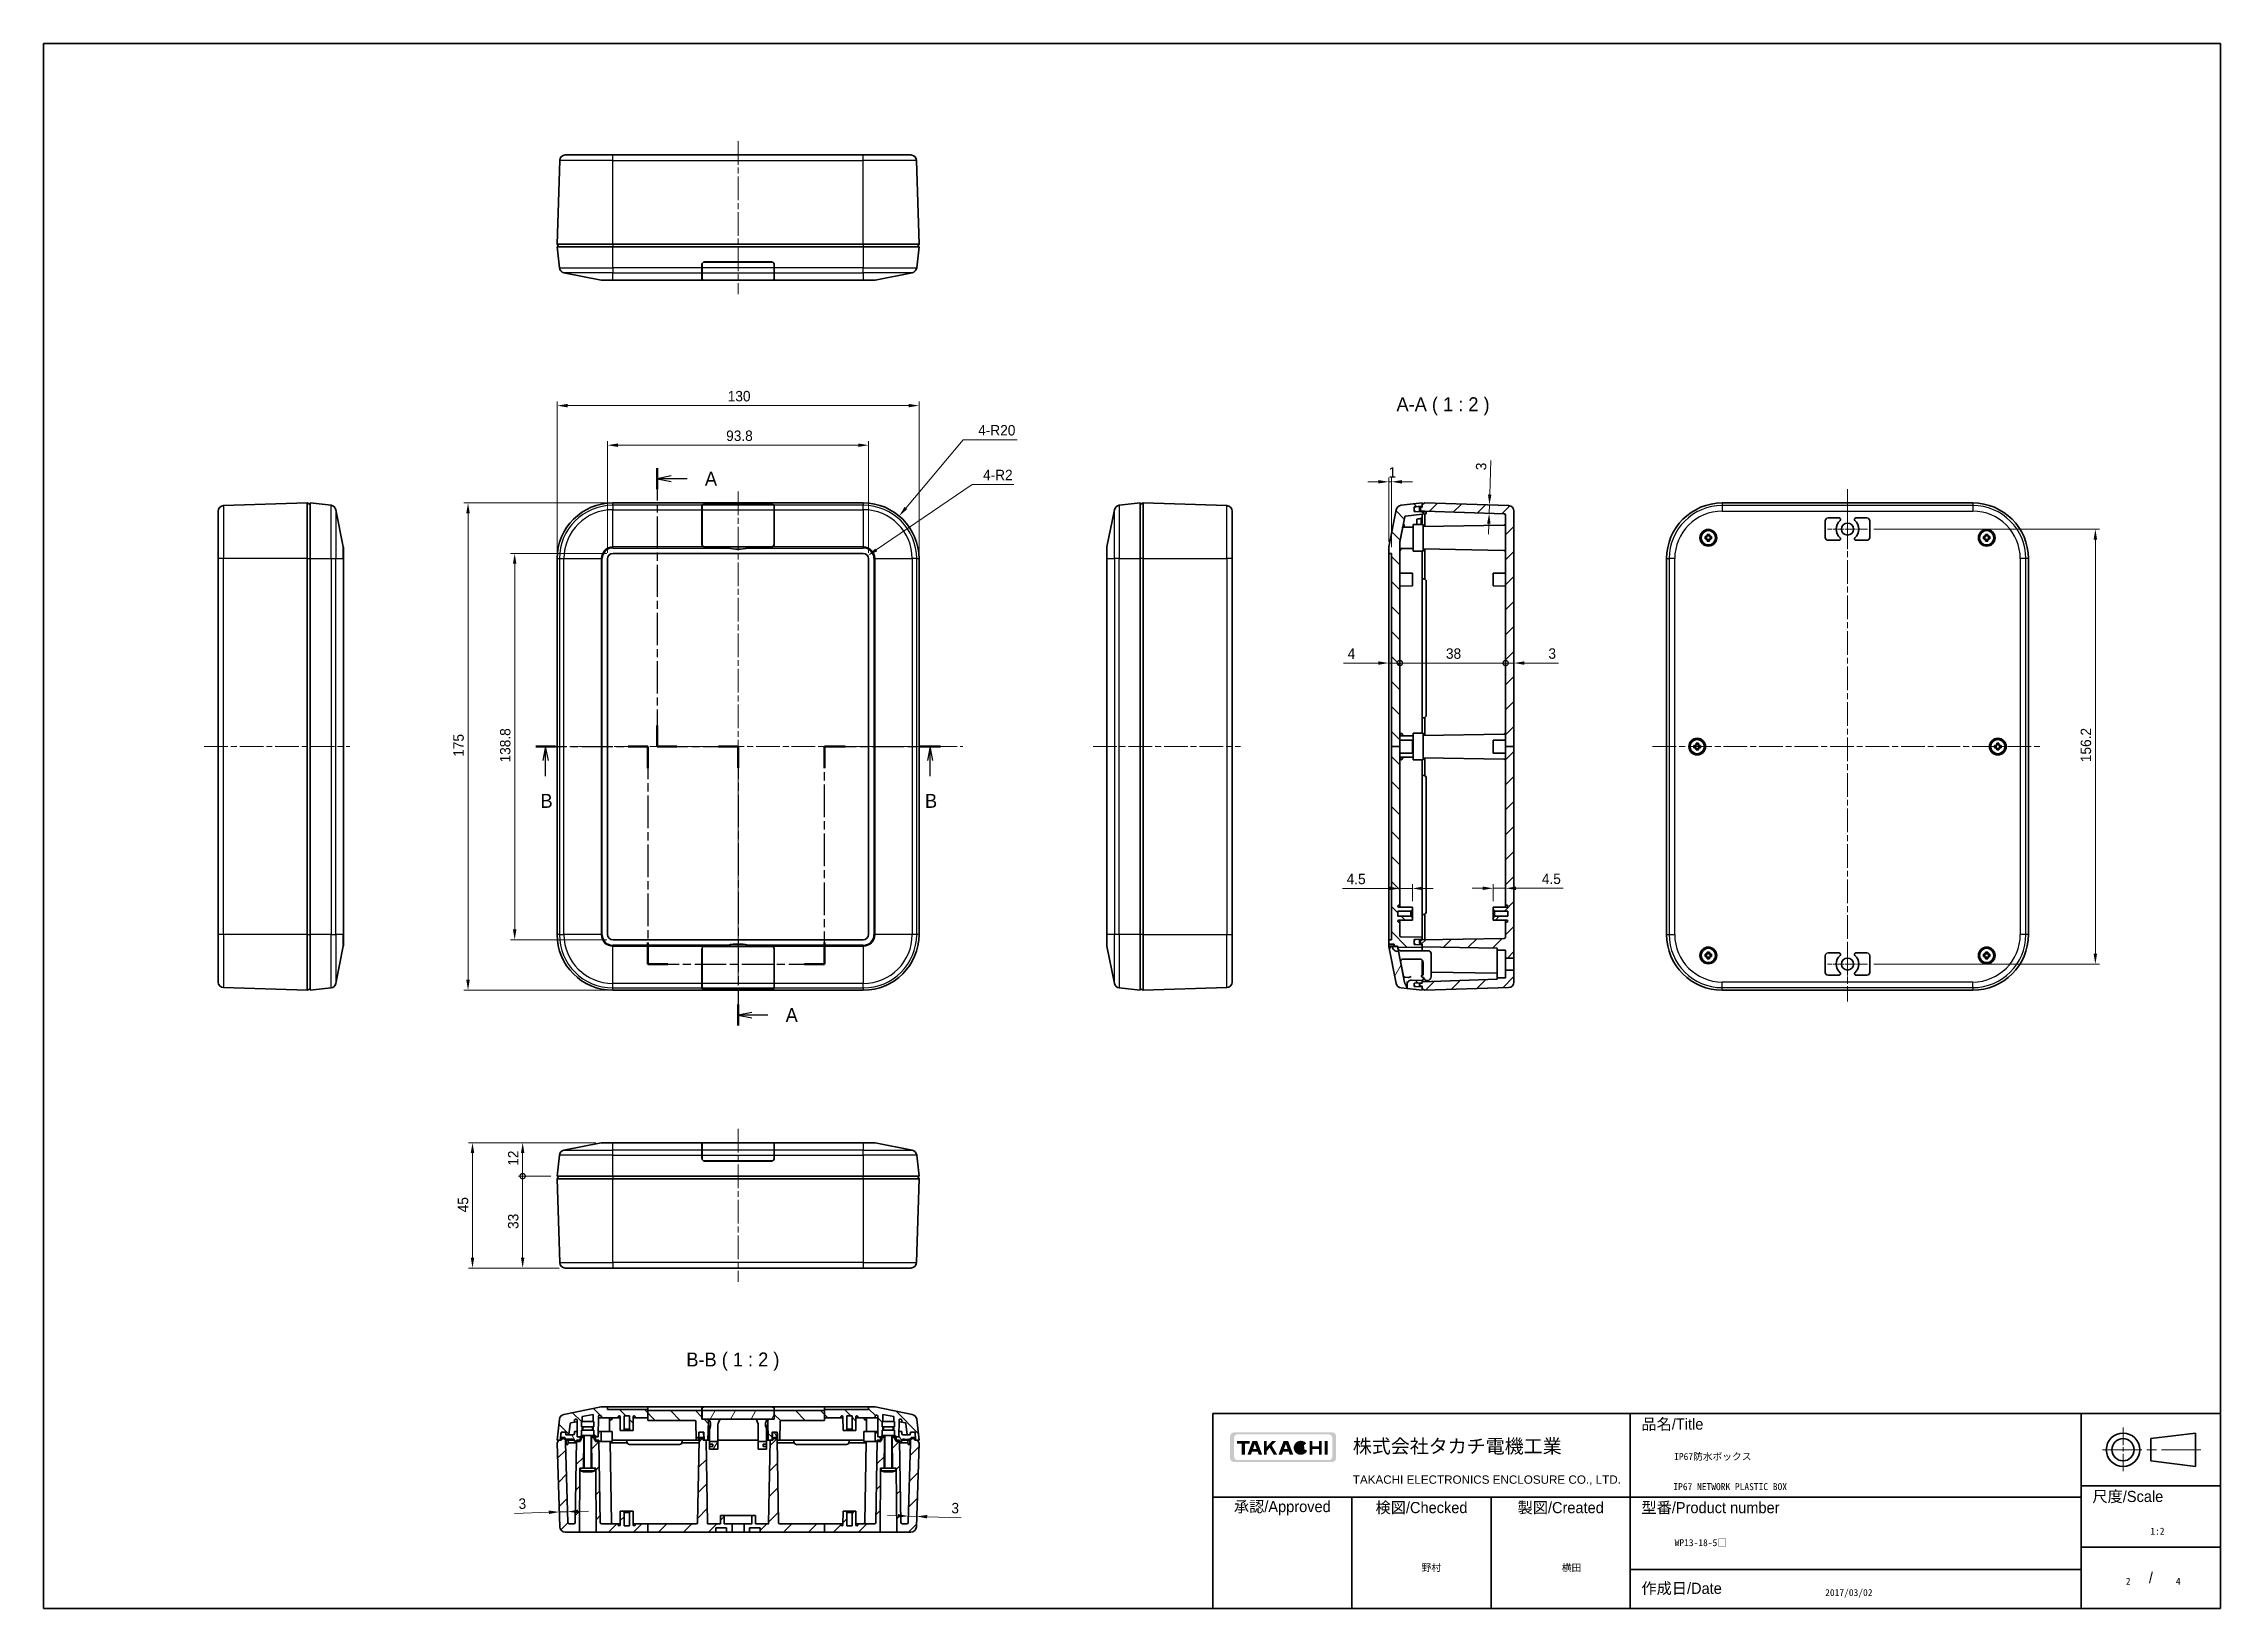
# Model space of a CAD drawing. Header units: millimetres. Extents: x 22 to 2984, y 12 to 577.
# Drawn here: x 618 to 1400, y 12 to 574 of the extents above; entities that cross this region are included whole.
import ezdxf
from ezdxf.enums import TextEntityAlignment as Align

# ---------------------------------------------------------------- set-up
doc = ezdxf.new("R2018")
doc.units = ezdxf.units.MM
doc.header["$LTSCALE"] = 1.5
doc.linetypes.add('CHAIN', pattern=[0.3543, 0.2362, -0.0295, 0.0591, -0.0295])
doc.layers.get('Defpoints').update_dxf_attribs({"lineweight": 25})
for name, color, linetype, lineweight in [('Border (ISO)', 7, 'Continuous', 35), ('Dimension (ISO)', 7, 'Continuous', 18), ('Section Line (ISO)', 7, 'CHAIN', 25), ('Symbol (ISO)', 7, 'Continuous', 18), ('Title (ISO)', 7, 'Continuous', 35), ('Visible (ISO)', 7, 'Continuous', 35), ('Visible Narrow (ISO)', 7, 'Continuous', 25)]:
    doc.layers.add(name, color=color, linetype=linetype, lineweight=lineweight)
for name, color, linetype, lineweight, true_color in [('Center Mark (ISO)', 7, 'Continuous', 18, 0x80ffff), ('Centerline (ISO)', 7, 'Continuous', 18, 0x80ffff), ('Hatch (ISO)', 1, 'Continuous', 18, 0xff0000)]:
    doc.layers.add(name, color=color, linetype=linetype, lineweight=lineweight, true_color=true_color)
doc.styles.add('Note Text (TK)', font='MS PGothic.ttf')
doc.dimstyles.new('Default - Method 1b (TK)', dxfattribs={"dimscale": 1.5, "dimtxt": 2.5, "dimasz": 2.5, "dimexe": 1, "dimexo": 1.5, "dimgap": 1, "dimtad": 1, "dimtoh": 1, "dimrnd": 1e-08, "dimdsep": 46, "dimtxsty": 'Note Text (TK)', "dimcen": 0.09, "dimdle": 5, "dimclrd": 100, "dimclre": 100, "dimclrt": 7, "dimadec": 1, "dimazin": 1, "dimtfac": 1, "dimtmove": 0, "dimatfit": 3, "dimfxl": 1, "dimtolj": 1, "dimlwd": -1, "dimlwe": -1, "dimarcsym": 0})
pattern_1 = [(45, (589.25, -4), (-4.49013, 4.49013), [])]
pattern_2 = [(135.0002, (589.25, -4), (-4.49011, -4.490145), [])]
pattern_3 = [(60, (589.25, -4), (-5.49926, 3.175), [])]
pattern_4 = [(120.0002, (589.25, -4), (-5.49925, -3.175017), [])]

msp = doc.modelspace()

# ---------------------------------------------------------------- texts
at = {"layer": 'Symbol (ISO)', "color": 7, "char_height": 5, "attachment_point": 7, "style": 'Note Text (TK)'}
for s, insert in [('A-A ( 1 : 2 )', (1104.26498, 440.46008)), ('B-B ( 1 : 2 )', (849.15853, 97.40409))]:
    msp.add_mtext(s, dxfattribs=dict(at, insert=insert))

# ---------------------------------------------------------------- blocks, each defined once
blk = doc.blocks.new('図面枠 tk図枠')
at = {"layer": 'Border (ISO)'}
for p, q in [((14.5, 289), (405.5, 289)), ((14.5, 289), (14.5, 8)), ((405.5, 289), (405.5, 8)), ((14.5, 8), (405.5, 8))]:
    blk.add_line(p, q, dxfattribs=at)
blk = doc.blocks.new('表題欄 tk表題欄')
at = {"layer": 'Hatch (ISO)'}
h = blk.add_hatch(color=256, dxfattribs=at)
edge = h.paths.add_edge_path(flags=0)
edge.add_arc((95.58, 236.3), 0.596, 270, 360)
edge.add_line((96.17, 236.3), (96.17, 239.71))
edge.add_arc((95.58, 239.71), 0.596, 0, 90)
edge.add_line((95.58, 240.31), (79.14, 240.31))
edge.add_arc((79.14, 239.71), 0.596, 90, 180)
edge.add_line((78.54, 239.71), (78.54, 236.3))
edge.add_arc((79.14, 236.3), 0.596, 180, 270)
edge.add_line((79.14, 235.7), (95.58, 235.7))
edge = h.paths.add_edge_path()
edge.add_line((77.84, 239.96), (77.84, 236.05))
edge.add_arc((78.54, 236.05), 0.702, 180, 270)
edge.add_line((78.54, 235.35), (96.17, 235.35))
edge.add_arc((96.17, 236.05), 0.702, 270, 360)
edge.add_line((96.87, 236.05), (96.87, 239.96))
edge.add_arc((96.17, 239.96), 0.702, 0, 90)
edge.add_line((96.17, 240.66), (78.54, 240.66))
edge.add_arc((78.54, 239.96), 0.702, 90, 180)
for points in [[(79.07, 239.15), (79.07, 238.66), (79.92, 238.66), (79.92, 236.66), (80.51, 236.66), (80.51, 238.66), (81.36, 238.66), (81.36, 239.15)], [(85.68, 236.66), (84.94, 237.89), (84.42, 237.32), (84.42, 236.66), (83.9, 236.66), (83.9, 239.15), (84.42, 239.15), (84.42, 238.1), (85.39, 239.15), (86.11, 239.15), (85.32, 238.3), (86.3, 236.66)], [(92.09, 239.15), (92.09, 236.66), (92.61, 236.66), (92.61, 237.66), (93.77, 237.66), (93.77, 236.66), (94.29, 236.66), (94.29, 239.15), (93.77, 239.15), (93.77, 238.15), (92.61, 238.15), (92.61, 239.15)], [(94.84, 239.15), (94.84, 236.66), (95.36, 236.66), (95.36, 239.15)]]:
    blk.add_hatch(color=256, dxfattribs=at).paths.add_polyline_path(points)
h = blk.add_hatch(color=256, dxfattribs=at)
h.paths.add_polyline_path([(82.59, 237.71), (81.95, 237.71), (82.27, 238.58)], flags=0)
h.paths.add_polyline_path([(82.78, 237.2), (81.76, 237.2), (81.57, 236.66), (80.95, 236.66), (81.86, 239.15), (82.68, 239.15), (83.59, 236.66), (82.98, 236.66)])
h = blk.add_hatch(color=256, dxfattribs=at)
h.paths.add_polyline_path([(87.53, 237.71), (88.16, 237.71), (87.85, 238.58)], flags=0)
h.paths.add_polyline_path([(87.14, 236.66), (87.34, 237.2), (88.35, 237.2), (88.55, 236.66), (89.17, 236.66), (88.25, 239.15), (87.44, 239.15), (86.52, 236.66)])
h = blk.add_hatch(color=256, dxfattribs=at)
edge = h.paths.add_edge_path()
edge.add_arc((90.52, 237.9), 1.27, 38.5505, 336.582)
edge.add_line((91.69, 237.4), (91.17, 237.62))
edge.add_ellipse((90.52, 237.9), major_axis=(0, -0.8), ratio=0.867347, start_angle=124.651, end_angle=429.4109, ccw=False)
edge.add_line((91.09, 238.36), (91.52, 238.7))
at = {"layer": 'Title (ISO)'}
for p, q in [((74.71, 244.05), (255.71, 244.05)), ((74.71, 209.05), (74.71, 244.05)), ((149.71, 244.05), (149.71, 209.05)), ((230.71, 244.05), (230.71, 209.05)), ((255.71, 244.05), (255.71, 209.05)), ((243.21, 239.55), (251.21, 240.55)), ((243.21, 239.55), (243.21, 235.55)), ((251.21, 234.55), (251.21, 240.55)), ((243.21, 235.55), (251.21, 234.55)), ((230.71, 231.05), (255.71, 231.05)), ((74.71, 229.05), (230.71, 229.05)), ((99.71, 229.05), (99.71, 209.05)), ((124.71, 229.05), (124.71, 209.05)), ((230.71, 220.05), (255.71, 220.05)), ((149.71, 216.05), (230.71, 216.05)), ((255.71, 209.05), (74.71, 209.05))]:
    blk.add_line(p, q, dxfattribs=at)
at = {"layer": 'Title (ISO)', "color": 4, "linetype": 'CHAIN', "lineweight": 18, "ltscale": 8.88956, "true_color": 0x00ffff}
blk.add_line((238.21, 241.55), (238.21, 233.55), dxfattribs=at)
at = {"layer": 'Title (ISO)', "color": 4, "linetype": 'CHAIN', "lineweight": 18, "ltscale": 20.001633, "true_color": 0x00ffff}
blk.add_line((252.21, 237.55), (234.21, 237.55), dxfattribs=at)
at = {"layer": 'Title (ISO)'}
for radius in [3, 2]:
    blk.add_circle((238.21, 237.55), radius, dxfattribs=at)
at = {"layer": 'Title (ISO)', "color": 1, "true_color": 0xff0000, "char_height": 2, "line_spacing_factor": 1.5, "style": 'Note Text (TK)'}
for s, insert, attachment_point in [('\\fＭＳ Ｐゴシック|b0|i0;\\H2.0000;品名/Title', (151.71, 242.05), 4), ('\\fＭＳ Ｐゴシック|b0|i0;\\H2.0000;承認/Approved', (87.21, 227.05), 5), ('\\fＭＳ Ｐゴシック|b0|i0;\\H2.0000;検図/Checked', (112.21, 227.05), 5), ('\\fＭＳ Ｐゴシック|b0|i0;\\H2.0000;製図/Created', (137.21, 227.05), 5), ('\\fＭＳ Ｐゴシック|b0|i0;\\H2.0000;型番/Product number', (151.71, 227.05), 4), ('\\fＭＳ Ｐゴシック|b0|i0;\\H2.0000;尺度/Scale', (232.71, 229.05), 4), ('\\fＭＳ Ｐゴシック|b0|i0;\\H2.0000;作成日/Date', (151.71, 212.55), 4)]:
    blk.add_mtext(s, dxfattribs=dict(at, insert=insert, attachment_point=attachment_point))
at = {"layer": 'Title (ISO)', "color": 7, "line_spacing_factor": 1.5, "style": 'Note Text (TK)'}
for s, insert, char_height, attachment_point in [('株式会社タカチ電機工業', (99.87, 238.05), 2.5, 4), ('\\fArial|b0|i0;\\H1.4986;TAKACHI ELECTRONICS ENCLOSURE CO., LTD.', (99.87, 232.05), 1.4986, 4), ('\\fＭＳ Ｐゴシック|b0|i0;\\H2.0000;/', (243.21, 214.55), 2, 5)]:
    blk.add_mtext(s, dxfattribs=dict(at, insert=insert, char_height=char_height, attachment_point=attachment_point))
at = {"layer": 'Title (ISO)', "color": 7, "lineweight": 30, "flags": 104}
for tag, height, p in [('<品名>', 2.5, (157.58, 236.95)), ('<Title>', 2, (157.45, 231.55)), ('<型番>', 3, (157.67, 221.49))]:
    blk.add_attdef(tag, text='', height=height, dxfattribs=at).set_placement(p, align=Align.MIDDLE_LEFT)
for tag, p in [('<尺度>', (243.11, 223.55)), ('<承認>', (87.21, 217.05)), ('<検図>', (112.22, 217)), ('<製図>', (137.41, 217)), ('作成日', (184.71, 212.53)), ('<ページ_No.>', (238.86, 214.55)), ('<総ページ数>', (247.7, 214.55))]:
    blk.add_attdef(tag, text='', height=2.5, dxfattribs=at).set_placement(p, align=Align.MIDDLE_CENTER)
blk = doc.blocks.new('2dTransSection0')
at = {"layer": 'Section Line (ISO)', "linetype": 'CHAIN', "ltscale": 16.305595}
blk.add_line((124.74, 212.75), (124.74, 162.76), dxfattribs=at)
at = {"layer": 'Section Line (ISO)', "linetype": 'Continuous', "lineweight": 50}
for p, q in [((124.74, 212.75), (124.74, 208.97)), ((124.74, 166.53), (124.74, 162.76)), ((124.74, 162.76), (128.24, 162.76)), ((135.74, 162.76), (139.24, 162.76)), ((139.24, 162.76), (139.24, 158.97)), ((139.24, 116.44), (139.24, 112.65))]:
    blk.add_line(p, q, dxfattribs=at)
at = {"layer": 'Section Line (ISO)', "linetype": 'Continuous'}
for p, q in [((127.24, 211.36), (124.74, 210.86)), ((127.24, 210.86), (124.74, 210.86)), ((124.74, 210.86), (127.24, 210.36)), ((130.09, 210.86), (127.24, 210.86)), ((141.74, 115.04), (139.24, 114.54)), ((141.74, 114.54), (139.24, 114.54)), ((139.24, 114.54), (141.74, 114.04)), ((144.59, 114.54), (141.74, 114.54))]:
    blk.add_line(p, q, dxfattribs=at)
at = {"layer": 'Section Line (ISO)', "linetype": 'CHAIN', "ltscale": 15.523567}
blk.add_line((124.74, 162.76), (139.24, 162.76), dxfattribs=at)
at = {"layer": 'Section Line (ISO)', "linetype": 'CHAIN', "ltscale": 16.342228}
blk.add_line((139.24, 162.76), (139.24, 112.65), dxfattribs=at)
at = {"layer": 'Section Line (ISO)', "char_height": 2.5, "attachment_point": 7, "style": 'Note Text (TK)'}
for insert in [(133.29, 209.62), (147.79, 113.3)]:
    blk.add_mtext('A', dxfattribs=dict(at, insert=insert))
blk = doc.blocks.new('2dTransSection1')
at = {"layer": 'Section Line (ISO)', "linetype": 'CHAIN', "ltscale": 15.596187}
blk.add_line((102.91, 162.76), (123.01, 162.76), dxfattribs=at)
at = {"layer": 'Section Line (ISO)', "linetype": 'Continuous', "lineweight": 50}
for p, q in [((102.91, 162.76), (106.44, 162.76)), ((119.49, 162.76), (123.01, 162.76)), ((123.01, 162.76), (123.01, 158.89)), ((154.78, 158.89), (154.78, 162.76)), ((154.78, 162.76), (158.49, 162.76)), ((171.89, 162.76), (175.59, 162.76)), ((123.01, 127.57), (123.01, 123.71)), ((154.78, 123.71), (154.78, 127.57)), ((123.01, 123.71), (126.64, 123.71)), ((151.16, 123.71), (154.78, 123.71))]:
    blk.add_line(p, q, dxfattribs=at)
at = {"layer": 'Section Line (ISO)', "linetype": 'Continuous'}
for p, q in [((104.67, 162.76), (104.17, 160.26)), ((104.67, 160.26), (104.67, 162.76)), ((105.17, 160.26), (104.67, 162.76)), ((173.74, 162.76), (173.24, 160.26)), ((173.74, 160.26), (173.74, 162.76)), ((174.24, 160.26), (173.74, 162.76)), ((104.67, 157.46), (104.67, 160.26)), ((173.74, 157.43), (173.74, 160.26))]:
    blk.add_line(p, q, dxfattribs=at)
at = {"layer": 'Section Line (ISO)', "linetype": 'CHAIN', "ltscale": 16.551855}
for p, q in [((123.01, 162.76), (123.01, 123.71)), ((154.78, 123.71), (154.78, 162.76))]:
    blk.add_line(p, q, dxfattribs=at)
at = {"layer": 'Section Line (ISO)', "linetype": 'CHAIN', "ltscale": 16.095085}
blk.add_line((154.78, 162.76), (175.59, 162.76), dxfattribs=at)
at = {"layer": 'Section Line (ISO)', "linetype": 'CHAIN', "ltscale": 15.885035}
blk.add_line((123.01, 123.71), (154.78, 123.71), dxfattribs=at)
at = {"layer": 'Section Line (ISO)', "char_height": 2.5, "attachment_point": 7, "style": 'Note Text (TK)'}
for insert in [(103.76, 151.76), (172.82, 151.76)]:
    blk.add_mtext('B', dxfattribs=dict(at, insert=insert))
blk = doc.blocks.new('*D20')
at = {"layer": 'Defpoints', "color": 0, "transparency": 16777216}
for p in [(914.64, 429.76), (820.84, 388.91), (914.64, 388.91)]:
    blk.add_point(p, dxfattribs=at)
at = {"layer": 'Dimension (ISO)', "color": 100, "transparency": 16777216}
for p, q in [((820.84, 391.16), (820.84, 431.26)), ((914.64, 391.16), (914.64, 431.26)), ((824.59, 429.76), (910.89, 429.76))]:
    blk.add_line(p, q, dxfattribs=at)
for points in [[(824.59, 430.38), (824.59, 429.13), (820.84, 429.76)], [(910.89, 430.38), (910.89, 429.13), (914.64, 429.76)]]:
    blk.add_solid(points, dxfattribs=at)
at = {"layer": 'Dimension (ISO)', "color": 7, "transparency": 16777216, "insert": (863.47, 433.13), "char_height": 3.75, "attachment_point": 4, "style": 'Note Text (TK)'}
blk.add_mtext('\\A1;93.8', dxfattribs=at)
blk = doc.blocks.new('*D21')
at = {"layer": 'Defpoints', "color": 0, "transparency": 16777216}
for p in [(822.84, 390.91), (787.5, 252.11), (822.84, 252.11)]:
    blk.add_point(p, dxfattribs=at)
at = {"layer": 'Dimension (ISO)', "color": 100, "transparency": 16777216}
for p, q in [((820.59, 390.91), (786, 390.91)), ((787.5, 387.16), (787.5, 255.86)), ((820.59, 252.11), (786, 252.11))]:
    blk.add_line(p, q, dxfattribs=at)
for points in [[(786.87, 387.16), (788.12, 387.16), (787.5, 390.91)], [(786.87, 255.86), (788.12, 255.86), (787.5, 252.11)]]:
    blk.add_solid(points, dxfattribs=at)
at = {"layer": 'Dimension (ISO)', "color": 7, "transparency": 16777216, "insert": (784.12, 315.82), "char_height": 3.75, "attachment_point": 4, "rotation": 90, "style": 'Note Text (TK)'}
blk.add_mtext('\\A1;138.8', dxfattribs=at)
blk = doc.blocks.new('*D22')
at = {"layer": 'Defpoints', "color": 0, "transparency": 16777216}
for p in [(932.74, 443.97), (802.74, 389.01), (932.74, 389.01)]:
    blk.add_point(p, dxfattribs=at)
at = {"layer": 'Dimension (ISO)', "color": 100, "transparency": 16777216}
for p, q in [((802.74, 391.26), (802.74, 445.47)), ((806.49, 443.97), (928.99, 443.97)), ((932.74, 391.26), (932.74, 445.47))]:
    blk.add_line(p, q, dxfattribs=at)
for points in [[(806.49, 444.59), (806.49, 443.34), (802.74, 443.97)], [(928.99, 444.59), (928.99, 443.34), (932.74, 443.97)]]:
    blk.add_solid(points, dxfattribs=at)
at = {"layer": 'Dimension (ISO)', "color": 7, "transparency": 16777216, "insert": (864.03, 447.34), "char_height": 3.75, "attachment_point": 4, "style": 'Note Text (TK)'}
blk.add_mtext('\\A1;130', dxfattribs=at)
blk = doc.blocks.new('*D23')
at = {"layer": 'Defpoints', "color": 0, "transparency": 16777216}
for p in [(822.74, 409.01), (770.74, 234.01), (822.74, 234.01)]:
    blk.add_point(p, dxfattribs=at)
at = {"layer": 'Dimension (ISO)', "color": 100, "transparency": 16777216}
for p, q in [((820.49, 409.01), (769.24, 409.01)), ((770.74, 405.26), (770.74, 237.76)), ((820.49, 234.01), (769.24, 234.01))]:
    blk.add_line(p, q, dxfattribs=at)
for points in [[(770.11, 405.26), (771.36, 405.26), (770.74, 409.01)], [(770.11, 237.76), (771.36, 237.76), (770.74, 234.01)]]:
    blk.add_solid(points, dxfattribs=at)
at = {"layer": 'Dimension (ISO)', "color": 7, "transparency": 16777216, "insert": (767.36, 317.85), "char_height": 3.75, "attachment_point": 4, "rotation": 90, "style": 'Note Text (TK)'}
blk.add_mtext('\\A1;175', dxfattribs=at)
blk = doc.blocks.new('*D24')
at = {"layer": 'Defpoints', "color": 0, "transparency": 16777216}
for p in [(912.64, 388.91), (914.29, 390.04)]:
    blk.add_point(p, dxfattribs=at)
at = {"layer": 'Dimension (ISO)', "color": 100, "transparency": 16777216}
for p, q in [((951.89, 415.69), (917.39, 392.15)), ((966.86, 415.69), (951.89, 415.69))]:
    blk.add_line(p, q, dxfattribs=at)
blk.add_solid([(917.03, 392.67), (917.74, 391.64), (914.29, 390.04)], dxfattribs=at)
at = {"layer": 'Dimension (ISO)', "color": 7, "transparency": 16777216, "insert": (955.74, 419.07), "char_height": 3.75, "attachment_point": 4, "style": 'Note Text (TK)'}
blk.add_mtext('\\A1;4-R2', dxfattribs=at)
blk = doc.blocks.new('*D25')
at = {"layer": 'Defpoints', "color": 0, "transparency": 16777216}
for p in [(925.61, 404.32), (912.74, 389.01)]:
    blk.add_point(p, dxfattribs=at)
at = {"layer": 'Dimension (ISO)', "color": 100, "transparency": 16777216}
for p, q in [((948.66, 431.72), (928.03, 407.19)), ((967.94, 431.72), (948.66, 431.72))]:
    blk.add_line(p, q, dxfattribs=at)
blk.add_solid([(927.55, 407.59), (928.5, 406.79), (925.61, 404.32)], dxfattribs=at)
at = {"layer": 'Dimension (ISO)', "color": 7, "transparency": 16777216, "insert": (954, 435.1), "char_height": 3.75, "attachment_point": 4, "style": 'Note Text (TK)'}
blk.add_mtext('\\A1;4-R20', dxfattribs=at)
blk = doc.blocks.new('_DotSmall')
at = {"color": 0, "linetype": 'ByBlock', "const_width": 0.5}
blk.add_lwpolyline([(-0.0625, 0, 1), (0.0625, 0, 1)], format="xyb", close=True, dxfattribs=at)
blk = doc.blocks.new('*D26')
at = {"layer": 'Defpoints', "color": 0, "transparency": 16777216}
for p in [(790.36, 179.26), (818.94, 179.26), (802.74, 167.26)]:
    blk.add_point(p, dxfattribs=at)
at = {"layer": 'Dimension (ISO)', "color": 100, "transparency": 16777216}
for p, q in [((816.69, 179.26), (788.86, 179.26)), ((790.36, 167.26), (790.36, 175.51)), ((800.49, 167.26), (788.86, 167.26))]:
    blk.add_line(p, q, dxfattribs=at)
blk.add_solid([(789.74, 175.51), (790.99, 175.51), (790.36, 179.26)], dxfattribs=at)
at = {"layer": 'Dimension (ISO)', "color": 100, "transparency": 16777216, "xscale": 3.75, "yscale": 3.75, "zscale": 3.75, "rotation": 270}
blk.add_blockref('_DotSmall', (790.36, 167.26), dxfattribs=at)
at = {"layer": 'Dimension (ISO)', "color": 7, "transparency": 16777216, "insert": (786.99, 170.98), "char_height": 3.75, "attachment_point": 4, "rotation": 90, "style": 'Note Text (TK)'}
blk.add_mtext('\\A1;12', dxfattribs=at)
blk = doc.blocks.new('*D27')
at = {"layer": 'Defpoints', "color": 0, "transparency": 16777216}
for p in [(790.36, 167.26), (802.74, 167.26), (805.68, 134.26)]:
    blk.add_point(p, dxfattribs=at)
at = {"layer": 'Dimension (ISO)', "color": 100, "transparency": 16777216}
for p, q in [((800.49, 167.26), (788.86, 167.26)), ((790.36, 138.01), (790.36, 167.26)), ((803.43, 134.26), (788.86, 134.26))]:
    blk.add_line(p, q, dxfattribs=at)
blk.add_solid([(789.74, 138.01), (790.99, 138.01), (790.36, 134.26)], dxfattribs=at)
at = {"layer": 'Dimension (ISO)', "color": 100, "transparency": 16777216, "xscale": 3.75, "yscale": 3.75, "zscale": 3.75, "rotation": 90}
blk.add_blockref('_DotSmall', (790.36, 167.26), dxfattribs=at)
at = {"layer": 'Dimension (ISO)', "color": 7, "transparency": 16777216, "insert": (786.99, 148.29), "char_height": 3.75, "attachment_point": 4, "rotation": 90, "style": 'Note Text (TK)'}
blk.add_mtext('\\A1;33', dxfattribs=at)
blk = doc.blocks.new('*D28')
at = {"layer": 'Defpoints', "color": 0, "transparency": 16777216}
for p in [(818.94, 179.26), (772.35, 134.26), (805.68, 134.26)]:
    blk.add_point(p, dxfattribs=at)
at = {"layer": 'Dimension (ISO)', "color": 100, "transparency": 16777216}
for p, q in [((816.69, 179.26), (770.85, 179.26)), ((772.35, 175.51), (772.35, 138.01)), ((803.43, 134.26), (770.85, 134.26))]:
    blk.add_line(p, q, dxfattribs=at)
for points in [[(771.72, 175.51), (772.97, 175.51), (772.35, 179.26)], [(771.72, 138.01), (772.97, 138.01), (772.35, 134.26)]]:
    blk.add_solid(points, dxfattribs=at)
at = {"layer": 'Dimension (ISO)', "color": 7, "transparency": 16777216, "insert": (768.97, 154.27), "char_height": 3.75, "attachment_point": 4, "rotation": 90, "style": 'Note Text (TK)'}
blk.add_mtext('\\A1;45', dxfattribs=at)
blk = doc.blocks.new('*D29')
at = {"layer": 'Defpoints', "color": 0, "transparency": 16777216}
for p in [(932.04, 49.01), (928.84, 42.89), (931.91, 45.06)]:
    blk.add_point(p, dxfattribs=at)
at = {"layer": 'Dimension (ISO)', "color": 100, "transparency": 16777216}
for p, q in [((925.17, 45.28), (921.42, 45.39)), ((928.92, 45.16), (931.91, 45.06)), ((935.66, 44.95), (947.94, 44.56))]:
    blk.add_line(p, q, dxfattribs=at)
for points in [[(925.19, 45.9), (925.15, 44.65), (928.92, 45.16)], [(935.68, 45.57), (935.64, 44.32), (931.91, 45.06)]]:
    blk.add_solid(points, dxfattribs=at)
at = {"layer": 'Dimension (ISO)', "color": 7, "transparency": 16777216, "insert": (944.38, 48.05), "char_height": 3.75, "attachment_point": 4, "rotation": 358.21009, "style": 'Note Text (TK)'}
blk.add_mtext('\\A1;3', dxfattribs=at)
blk = doc.blocks.new('*D30')
at = {"layer": 'Defpoints', "color": 0, "transparency": 16777216}
for p in [(803.51, 46.65), (803.54, 45.8), (806.54, 45.9)]:
    blk.add_point(p, dxfattribs=at)
at = {"layer": 'Dimension (ISO)', "color": 100, "transparency": 16777216}
for p, q in [((810.26, 46.86), (814.01, 46.98)), ((799.76, 46.54), (787.48, 46.15)), ((806.51, 46.75), (803.51, 46.65))]:
    blk.add_line(p, q, dxfattribs=at)
for points in [[(799.74, 47.16), (799.78, 45.91), (803.51, 46.65)], [(810.24, 47.49), (810.28, 46.24), (806.51, 46.75)]]:
    blk.add_solid(points, dxfattribs=at)
at = {"layer": 'Dimension (ISO)', "color": 7, "transparency": 16777216, "insert": (788.88, 49.57), "char_height": 3.75, "attachment_point": 4, "rotation": 1.78991, "style": 'Note Text (TK)'}
blk.add_mtext('\\A1;3', dxfattribs=at)
blk = doc.blocks.new('*D31')
at = {"layer": 'Defpoints', "color": 0, "transparency": 16777216}
for p in [(1101.47, 388.91), (1105.47, 351.52), (1105.47, 321.51)]:
    blk.add_point(p, dxfattribs=at)
at = {"layer": 'Dimension (ISO)', "color": 100, "transparency": 16777216}
for p, q in [((1097.72, 351.52), (1085.21, 351.52)), ((1105.47, 351.52), (1101.47, 351.52)), ((1105.47, 351.52), (1112.97, 351.52))]:
    blk.add_line(p, q, dxfattribs=at)
blk.add_solid([(1097.72, 352.15), (1097.72, 350.9), (1101.47, 351.52)], dxfattribs=at)
at = {"layer": 'Dimension (ISO)', "color": 100, "transparency": 16777216, "xscale": 3.75, "yscale": 3.75, "zscale": 3.75, "rotation": 180}
blk.add_blockref('_DotSmall', (1105.47, 351.52), dxfattribs=at)
at = {"layer": 'Dimension (ISO)', "color": 7, "transparency": 16777216, "insert": (1086.71, 354.9), "char_height": 3.75, "attachment_point": 4, "style": 'Note Text (TK)'}
blk.add_mtext('\\A1;4', dxfattribs=at)
blk = doc.blocks.new('*D32')
at = {"layer": 'Defpoints', "color": 0, "transparency": 16777216}
for p in [(1143.47, 351.52), (1105.47, 321.51), (1143.47, 321.51)]:
    blk.add_point(p, dxfattribs=at)
at = {"layer": 'Dimension (ISO)', "color": 100, "transparency": 16777216}
blk.add_line((1105.47, 351.52), (1143.47, 351.52), dxfattribs=at)
at = {"layer": 'Dimension (ISO)', "color": 100, "transparency": 16777216, "xscale": 3.75, "yscale": 3.75, "zscale": 3.75, "rotation": 180}
blk.add_blockref('_DotSmall', (1105.47, 351.52), dxfattribs=at)
at = {"layer": 'Dimension (ISO)', "color": 100, "transparency": 16777216, "xscale": 3.75, "yscale": 3.75, "zscale": 3.75}
blk.add_blockref('_DotSmall', (1143.47, 351.52), dxfattribs=at)
at = {"layer": 'Dimension (ISO)', "color": 7, "transparency": 16777216, "insert": (1122.03, 354.9), "char_height": 3.75, "attachment_point": 4, "style": 'Note Text (TK)'}
blk.add_mtext('\\A1;38', dxfattribs=at)
blk = doc.blocks.new('*D33')
at = {"layer": 'Defpoints', "color": 0, "transparency": 16777216}
for p in [(1146.47, 351.52), (1143.47, 321.51), (1146.47, 321.51)]:
    blk.add_point(p, dxfattribs=at)
at = {"layer": 'Dimension (ISO)', "color": 100, "transparency": 16777216}
for p, q in [((1143.47, 351.52), (1139.72, 351.52)), ((1143.47, 351.52), (1146.47, 351.52)), ((1150.22, 351.52), (1162.51, 351.52))]:
    blk.add_line(p, q, dxfattribs=at)
blk.add_solid([(1150.22, 352.15), (1150.22, 350.9), (1146.47, 351.52)], dxfattribs=at)
at = {"layer": 'Dimension (ISO)', "color": 100, "transparency": 16777216, "xscale": 3.75, "yscale": 3.75, "zscale": 3.75}
blk.add_blockref('_DotSmall', (1143.47, 351.52), dxfattribs=at)
at = {"layer": 'Dimension (ISO)', "color": 7, "transparency": 16777216, "insert": (1158.84, 354.9), "char_height": 3.75, "attachment_point": 4, "style": 'Note Text (TK)'}
blk.add_mtext('\\A1;3', dxfattribs=at)
blk = doc.blocks.new('*D34')
at = {"layer": 'Defpoints', "color": 0, "transparency": 16777216}
for p in [(1101.47, 416.61), (1101.47, 392.82), (1102.47, 390.91)]:
    blk.add_point(p, dxfattribs=at)
at = {"layer": 'Dimension (ISO)', "color": 100, "transparency": 16777216}
for p, q in [((1097.72, 416.61), (1093.97, 416.61)), ((1101.47, 395.07), (1101.47, 418.11)), ((1102.47, 416.61), (1101.47, 416.61)), ((1102.47, 393.16), (1102.47, 418.11)), ((1106.22, 416.61), (1109.97, 416.61))]:
    blk.add_line(p, q, dxfattribs=at)
for points in [[(1097.72, 417.24), (1097.72, 415.99), (1101.47, 416.61)], [(1106.22, 417.24), (1106.22, 415.99), (1102.47, 416.61)]]:
    blk.add_solid(points, dxfattribs=at)
at = {"layer": 'Dimension (ISO)', "color": 7, "transparency": 16777216, "insert": (1101.41, 419.99), "char_height": 3.75, "attachment_point": 4, "style": 'Note Text (TK)'}
blk.add_mtext('\\A1;1', dxfattribs=at)
blk = doc.blocks.new('*D35')
at = {"layer": 'Defpoints', "color": 0, "transparency": 16777216}
for p in [(1136.83, 408.32), (1137.64, 408.29), (1142.99, 405.12)]:
    blk.add_point(p, dxfattribs=at)
at = {"layer": 'Dimension (ISO)', "color": 100, "transparency": 16777216}
for p, q in [((1137.75, 412.04), (1138.14, 424.32)), ((1137.54, 405.29), (1137.64, 408.29)), ((1137.42, 401.54), (1137.31, 397.8))]:
    blk.add_line(p, q, dxfattribs=at)
for points in [[(1137.13, 412.06), (1138.38, 412.02), (1137.64, 408.29)], [(1136.8, 401.56), (1138.05, 401.52), (1137.54, 405.29)]]:
    blk.add_solid(points, dxfattribs=at)
at = {"layer": 'Dimension (ISO)', "color": 7, "transparency": 16777216, "insert": (1134.65, 420.75), "char_height": 3.75, "attachment_point": 4, "rotation": 88.21009, "style": 'Note Text (TK)'}
blk.add_mtext('\\A1;3', dxfattribs=at)
blk = doc.blocks.new('*D36')
at = {"layer": 'Defpoints', "color": 0, "transparency": 16777216}
for p in [(1105.47, 270.57), (1105.47, 270.57), (1109.97, 263.81)]:
    blk.add_point(p, dxfattribs=at)
at = {"layer": 'Dimension (ISO)', "color": 100, "transparency": 16777216}
for p, q in [((1101.72, 270.57), (1084.86, 270.57)), ((1109.97, 270.57), (1105.47, 270.57)), ((1109.97, 266.06), (1109.97, 272.07)), ((1113.72, 270.57), (1117.47, 270.57))]:
    blk.add_line(p, q, dxfattribs=at)
for points in [[(1101.72, 271.2), (1101.72, 269.95), (1105.47, 270.57)], [(1113.72, 271.2), (1113.72, 269.95), (1109.97, 270.57)]]:
    blk.add_solid(points, dxfattribs=at)
at = {"layer": 'Dimension (ISO)', "color": 7, "transparency": 16777216, "insert": (1086.36, 273.95), "char_height": 3.75, "attachment_point": 4, "style": 'Note Text (TK)'}
blk.add_mtext('\\A1;4.5', dxfattribs=at)
blk = doc.blocks.new('*D37')
at = {"layer": 'Defpoints', "color": 0, "transparency": 16777216}
for p in [(1143.47, 270.63), (1143.47, 270.63), (1138.97, 263.81)]:
    blk.add_point(p, dxfattribs=at)
at = {"layer": 'Dimension (ISO)', "color": 100, "transparency": 16777216}
for p, q in [((1135.22, 270.63), (1131.47, 270.63)), ((1138.97, 266.06), (1138.97, 272.13)), ((1138.97, 270.63), (1143.47, 270.63)), ((1147.22, 270.63), (1164.08, 270.63))]:
    blk.add_line(p, q, dxfattribs=at)
for points in [[(1135.22, 271.26), (1135.22, 270.01), (1138.97, 270.63)], [(1147.22, 271.26), (1147.22, 270.01), (1143.47, 270.63)]]:
    blk.add_solid(points, dxfattribs=at)
at = {"layer": 'Dimension (ISO)', "color": 7, "transparency": 16777216, "insert": (1156.49, 274.01), "char_height": 3.75, "attachment_point": 4, "style": 'Note Text (TK)'}
blk.add_mtext('\\A1;4.5', dxfattribs=at)
blk = doc.blocks.new('*D38')
at = {"layer": 'Defpoints', "color": 0, "transparency": 16777216}
for p in [(1273.43, 399.61), (1273.43, 243.41), (1355.31, 243.41)]:
    blk.add_point(p, dxfattribs=at)
at = {"layer": 'Dimension (ISO)', "color": 100, "transparency": 16777216}
for p, q in [((1275.68, 399.61), (1356.81, 399.61)), ((1355.31, 395.86), (1355.31, 247.16)), ((1275.68, 243.41), (1356.81, 243.41))]:
    blk.add_line(p, q, dxfattribs=at)
for points in [[(1354.68, 395.86), (1355.93, 395.86), (1355.31, 399.61)], [(1354.68, 247.16), (1355.93, 247.16), (1355.31, 243.41)]]:
    blk.add_solid(points, dxfattribs=at)
at = {"layer": 'Dimension (ISO)', "color": 7, "transparency": 16777216, "insert": (1351.93, 315.93), "char_height": 3.75, "attachment_point": 4, "rotation": 90, "style": 'Note Text (TK)'}
blk.add_mtext('\\A1;156.2', dxfattribs=at)

# ---------------------------------------------------------------- dimensions: what is measured, and where the dimension line sits
at = {"layer": 'Dimension (ISO)', "color": 100, "true_color": 0x00ff3f}
for base, p1, p2, angle, override, picture, middle in [((932.73734, 443.96761), (802.73734, 389.0142), (932.73734, 389.0142), 180, {"dimtoh": 0, "dimdec": 2, "dimtp": 0, "dimtm": 0, "dimtdec": 2, "dimtofl": 0, "dimatfit": 1}, '*D22', (867.73734, 443.96761)), ((1101.47299, 416.61282), (1102.47299, 390.9142), (1101.47299, 392.81616), 180, {"dimtoh": 0, "dimdec": 2, "dimtp": 0, "dimtm": 0, "dimtdec": 2, "dimtofl": 1, "dimatfit": 1}, '*D34', (1101.97299, 416.61282)), ((1137.63511, 408.29038), (1142.98861, 405.12162), (1136.83058, 408.31552), 88.21008939, {"dimtoh": 0, "dimdec": 2, "dimse1": 1, "dimse2": 1, "dimtp": 0, "dimtm": 0, "dimtdec": 2, "dimtofl": 1, "dimatfit": 1}, '*D35', (1138.05518, 421.73268)), ((770.73734, 234.0142), (822.73734, 409.0142), (822.73734, 234.0142), 90, {"dimtoh": 0, "dimdec": 2, "dimtp": 0, "dimtm": 0, "dimtdec": 2, "dimtofl": 0, "dimatfit": 1}, '*D23', (770.73734, 321.5142)), ((1355.30704, 243.4142), (1273.42606, 399.6142), (1273.42606, 243.4142), 90, {"dimtoh": 0, "dimdec": 2, "dimtp": 0, "dimtm": 0, "dimtdec": 2, "dimtofl": 0, "dimatfit": 1}, '*D38', (1355.30704, 321.5142)), ((787.49925, 252.1142), (822.83734, 390.9142), (822.83734, 252.1142), 270, {"dimtoh": 0, "dimdec": 2, "dimtp": 0, "dimtm": 0, "dimtdec": 2, "dimtofl": 0, "dimatfit": 1}, '*D21', (787.49925, 321.4142)), ((1105.47299, 351.5209), (1101.47299, 388.9142), (1105.47299, 321.5142), 180, {"dimtoh": 0, "dimdec": 2, "dimblk2": 'DotSmall', "dimsah": 1, "dimdle": 0, "dimse1": 1, "dimse2": 1, "dimtp": 0, "dimtm": 0, "dimtdec": 2, "dimtofl": 1, "dimatfit": 1}, '*D31', (1087.89628, 351.5209)), ((1143.47299, 351.5209), (1105.47299, 321.5142), (1143.47299, 321.5142), 180, {"dimtoh": 0, "dimdec": 2, "dimblk1": 'DotSmall', "dimblk2": 'DotSmall', "dimsah": 1, "dimdle": 0, "dimse1": 1, "dimse2": 1, "dimtp": 0, "dimtm": 0, "dimtdec": 2, "dimtofl": 0, "dimatfit": 1}, '*D32', (1124.49299, 351.5209)), ((1146.47299, 351.5209), (1143.47299, 321.5142), (1146.47299, 321.5142), 180, {"dimtoh": 0, "dimdec": 2, "dimblk1": 'DotSmall', "dimsah": 1, "dimdle": 0, "dimse1": 1, "dimse2": 1, "dimtp": 0, "dimtm": 0, "dimtdec": 2, "dimtofl": 1, "dimatfit": 1}, '*D33', (1159.92185, 351.5209)), ((1143.47299, 270.63117), (1138.97299, 263.8142), (1143.47299, 270.63117), 180, {"dimtoh": 0, "dimdec": 2, "dimse2": 1, "dimtp": 0, "dimtm": 0, "dimtdec": 2, "dimtofl": 1, "dimatfit": 1}, '*D37', (1159.53549, 270.63117)), ((772.34701, 134.26027), (818.93538, 179.26027), (805.67582, 134.26027), 90, {"dimtoh": 0, "dimdec": 2, "dimtp": 0, "dimtm": 0, "dimtdec": 2, "dimtofl": 0, "dimatfit": 1}, '*D28', (772.34701, 156.76027)), ((790.36468, 179.26027), (802.73734, 167.26027), (818.93538, 179.26027), 90, {"dimtoh": 0, "dimdec": 2, "dimblk1": 'DotSmall', "dimsah": 1, "dimdle": 0, "dimtp": 0, "dimtm": 0, "dimtdec": 2, "dimtofl": 1, "dimatfit": 1}, '*D26', (790.36468, 173.28027)), ((790.36468, 167.26027), (805.67582, 134.26027), (802.73734, 167.26027), 90, {"dimtoh": 0, "dimdec": 2, "dimblk2": 'DotSmall', "dimsah": 1, "dimdle": 0, "dimtp": 0, "dimtm": 0, "dimtdec": 2, "dimtofl": 0, "dimatfit": 1}, '*D27', (790.36468, 150.74027)), ((803.51076, 46.65264), (806.53589, 45.8955), (803.53735, 45.80179), 1.78991061, {"dimtoh": 0, "dimdec": 2, "dimse1": 1, "dimse2": 1, "dimtp": 0, "dimtm": 0, "dimtdec": 2, "dimtofl": 1, "dimatfit": 1}, '*D30', (790.06846, 46.23256)), ((931.9143, 45.06481), (928.84476, 42.88651), (932.03751, 49.00771), 358.21008939, {"dimtoh": 0, "dimdec": 2, "dimse1": 1, "dimse2": 1, "dimtp": 0, "dimtm": 0, "dimtdec": 2, "dimtofl": 1, "dimatfit": 1}, '*D29', (945.3566, 44.64473))]:
    dim = msp.add_linear_dim(base=base, p1=p1, p2=p2, angle=angle, dimstyle='Default - Method 1b (TK)', override=override, dxfattribs=at)
    dim.commit()
    dim.dimension.update_dxf_attribs({"geometry": picture, "text_midpoint": middle, "dimtype": 160})
for base, p1, p2, override, picture, middle in [((914.63734, 429.75713), (820.83734, 388.9142), (914.63734, 388.9142), {"dimtoh": 0, "dimdec": 2, "dimtp": 0, "dimtm": 0, "dimtdec": 2, "dimtofl": 0, "dimatfit": 1}, '*D20', (867.83734, 429.75713)), ((1105.47299, 270.57189), (1109.97299, 263.8142), (1105.47299, 270.57189), {"dimtoh": 0, "dimdec": 2, "dimse2": 1, "dimtp": 0, "dimtm": 0, "dimtdec": 2, "dimtofl": 1, "dimatfit": 1}, '*D36', (1089.41049, 270.57189))]:
    dim = msp.add_linear_dim(base=base, p1=p1, p2=p2, dimstyle='Default - Method 1b (TK)', override=override, dxfattribs=at)
    dim.commit()
    dim.dimension.update_dxf_attribs({"geometry": picture, "text_midpoint": middle, "dimtype": 160})
for center, mpoint, picture, middle in [((912.73734, 389.0142), (925.61135, 404.31975), '*D25', (960.96943, 431.72333)), ((912.63734, 388.9142), (914.28942, 390.04141), '*D24', (961.30061, 415.69343))]:
    dim = msp.add_radius_dim(center=center, mpoint=mpoint, text='4-<>', dimstyle='Default - Method 1b (TK)', override={"dimtih": 1, "dimdec": 2, "dimcen": 0, "dimtp": 0, "dimtm": 0, "dimtdec": 2, "dimtofl": 0}, dxfattribs=at)
    dim.commit()
    dim.dimension.update_dxf_attribs({"geometry": picture, "text_midpoint": middle, "dimtype": 164})

# ---------------------------------------------------------------- hatches: boundary and pattern name
at = {"layer": 'Hatch (ISO)'}
h = msp.add_hatch(dxfattribs=at)
h.set_pattern_fill('ANSI31', color=256, scale=50.8, angle=90.00021046, style=0)
h.set_pattern_definition(pattern_2)
edge = h.paths.add_edge_path()
edge.add_line((1102.47299, 321.5142), (1105.47299, 321.5142))
edge.add_line((1105.47299, 321.5142), (1105.47299, 395.13792))
edge.add_ellipse((1105.77299, 395.13792), major_axis=(-0.3, 0), ratio=1, start_angle=348.69006753, end_angle=360, ccw=False)
edge.add_line((1105.47881, 395.19676), (1107.25719, 404.08861))
edge.add_ellipse((1107.55136, 404.02978), major_axis=(-0.29417, 0.05883), ratio=1, start_angle=287.65012422, end_angle=360, ccw=False)
edge.add_line((1107.51823, 404.32794), (1113.47299, 404.98958))
edge.add_line((1113.47299, 404.98958), (1114.97299, 405.12081))
edge.add_line((1114.97299, 405.12081), (1114.97299, 405.68296))
edge.add_line((1114.97299, 405.68296), (1113.47299, 405.8142))
edge.add_line((1113.47299, 405.8142), (1113.07299, 405.82816))
edge.add_line((1113.07299, 405.82816), (1111.05554, 405.89862))
edge.add_line((1111.05554, 405.89862), (1110.57299, 405.91547))
edge.add_line((1110.57299, 405.91547), (1110.57299, 406.39831))
edge.add_line((1110.57299, 406.39831), (1110.57299, 407.14515))
edge.add_line((1110.57299, 407.14515), (1110.57299, 407.61141))
edge.add_line((1110.57299, 407.61141), (1111.03811, 407.64393))
edge.add_line((1111.03811, 407.64393), (1113.07299, 407.78623))
edge.add_line((1113.07299, 407.78623), (1113.47299, 407.8142))
edge.add_line((1113.47299, 407.8142), (1113.47299, 408.5142))
edge.add_line((1113.47299, 408.5142), (1113.47299, 409.0142))
edge.add_line((1113.47299, 409.0142), (1105.92648, 408.1757))
edge.add_ellipse((1106.14734, 406.18793), major_axis=(-0.22086, 1.98777), ratio=1, start_angle=0, end_angle=72.34987578)
edge.add_line((1104.18618, 406.58016), (1101.51183, 393.20839))
edge.add_ellipse((1103.47299, 392.81616), major_axis=(-1.96116, 0.39223), ratio=1, start_angle=0, end_angle=11.30993247)
edge.add_line((1101.47299, 392.81616), (1101.47299, 390.9142))
edge.add_line((1101.47299, 390.9142), (1102.47299, 390.9142))
edge.add_line((1102.47299, 390.9142), (1102.47299, 321.5142))
edge = h.paths.add_edge_path()
edge.add_line((1113.47299, 235.2142), (1110.57299, 235.41698))
edge.add_line((1110.57299, 235.41698), (1110.57299, 236.61293))
edge.add_line((1110.57299, 236.61293), (1113.47299, 236.7142))
edge.add_line((1113.47299, 236.7142), (1113.47299, 237.0142))
edge.add_line((1113.47299, 237.0142), (1113.47299, 237.5142))
edge.add_line((1113.47299, 237.5142), (1109.62534, 237.64856))
edge.add_ellipse((1109.57299, 236.14947), major_axis=(0.05235, 1.49909), ratio=1, start_angle=0, end_angle=92)
edge.add_line((1108.07299, 236.14947), (1108.07299, 234.6142))
edge.add_line((1108.07299, 234.6142), (1113.47299, 234.0142))
edge.add_line((1113.47299, 234.0142), (1113.47299, 234.5142))
edge.add_line((1113.47299, 234.5142), (1113.47299, 235.2142))
edge = h.paths.add_edge_path()
edge.add_line((1102.47299, 321.5142), (1102.47299, 252.1142))
edge.add_line((1102.47299, 252.1142), (1101.47299, 252.1142))
edge.add_line((1101.47299, 252.1142), (1101.47299, 250.62))
edge.add_line((1101.47299, 250.62), (1103.47299, 250.62))
edge.add_line((1103.47299, 250.62), (1103.47299, 249.82))
edge.add_line((1103.47299, 249.82), (1104.67322, 249.82))
edge.add_line((1104.67322, 249.82), (1104.68295, 249.77134))
edge.add_ellipse((1105.17324, 249.8694), major_axis=(-0.49029, -0.09806), ratio=1, start_angle=0, end_angle=79.69006753)
edge.add_line((1105.18197, 249.36948), (1113.47299, 249.5142))
edge.add_line((1113.47299, 249.5142), (1113.47299, 249.6142))
edge.add_line((1113.47299, 249.6142), (1113.47299, 250.3142))
edge.add_line((1113.47299, 250.3142), (1110.57299, 250.41547))
edge.add_line((1110.57299, 250.41547), (1110.57299, 250.98324))
edge.add_line((1110.57299, 250.98324), (1110.57299, 251.73008))
edge.add_line((1110.57299, 251.73008), (1110.57299, 252.21293))
edge.add_line((1110.57299, 252.21293), (1111.05554, 252.22978))
edge.add_line((1111.05554, 252.22978), (1113.07299, 252.30023))
edge.add_line((1113.07299, 252.30023), (1113.47299, 252.3142))
edge.add_line((1113.47299, 252.3142), (1113.47299, 253.1142))
edge.add_line((1113.47299, 253.1142), (1105.76775, 253.24869))
edge.add_ellipse((1105.77299, 253.54865), major_axis=(-0.00524, -0.29995), ratio=1, start_angle=271, end_angle=360, ccw=False)
edge.add_line((1105.47299, 253.54865), (1105.47299, 258.4642))
edge.add_line((1105.47299, 258.4642), (1105.07482, 258.46211))
edge.add_ellipse((1105.07299, 258.81211), major_axis=(0.00183, -0.35), ratio=1, start_angle=269.7, end_angle=360, ccw=False)
edge.add_line((1104.72299, 258.81211), (1104.72299, 258.83853))
edge.add_ellipse((1105.07299, 258.83853), major_axis=(-0.35, 0), ratio=1, start_angle=270.3, end_angle=360, ccw=False)
edge.add_line((1105.07116, 259.18853), (1109.97299, 259.2142))
edge.add_line((1109.97299, 259.2142), (1109.97299, 260.0642))
edge.add_line((1109.97299, 260.0642), (1109.47299, 260.5642))
edge.add_line((1109.47299, 260.5642), (1104.72299, 260.5642))
edge.add_line((1104.72299, 260.5642), (1104.72299, 262.4642))
edge.add_line((1104.72299, 262.4642), (1109.47299, 262.4642))
edge.add_line((1109.47299, 262.4642), (1109.97299, 262.9642))
edge.add_line((1109.97299, 262.9642), (1109.97299, 263.8142))
edge.add_line((1109.97299, 263.8142), (1105.07116, 263.83986))
edge.add_ellipse((1105.07299, 264.18986), major_axis=(-0.00183, -0.35), ratio=1, start_angle=270.3, end_angle=360, ccw=False)
edge.add_line((1104.72299, 264.18986), (1104.72299, 264.21629))
edge.add_ellipse((1105.07299, 264.21629), major_axis=(-0.35, 0), ratio=1, start_angle=269.7, end_angle=360, ccw=False)
edge.add_line((1105.07482, 264.56628), (1105.47299, 264.5642))
edge.add_line((1105.47299, 264.5642), (1105.47299, 321.5142))
edge.add_line((1105.47299, 321.5142), (1102.47299, 321.5142))
h = msp.add_hatch(dxfattribs=at)
h.set_pattern_fill('ANSI31', color=256, scale=50.8, angle=75.00017538, style=0)
h.set_pattern_definition(pattern_4)
edge = h.paths.add_edge_path()
edge.add_ellipse((1111.07299, 406.39831), major_axis=(-0.5, 0), ratio=1, start_angle=0, end_angle=88)
edge.add_line((1111.05554, 405.89862), (1113.07299, 405.82816))
edge.add_line((1113.07299, 405.82816), (1113.07299, 406.08473))
edge.add_line((1113.07299, 406.08473), (1113.07299, 406.20719))
edge.add_ellipse((1113.87299, 406.80719), major_axis=(-0.8, -0.6), ratio=1, start_angle=286.26020471, end_angle=360, ccw=False)
edge.add_line((1113.07299, 407.40719), (1113.07299, 407.44367))
edge.add_line((1113.07299, 407.44367), (1113.07299, 407.78623))
edge.add_line((1113.07299, 407.78623), (1111.03811, 407.64393))
edge.add_ellipse((1111.07299, 407.14515), major_axis=(-0.03488, 0.49878), ratio=1, start_angle=0, end_angle=86)
edge.add_line((1110.57299, 407.14515), (1110.57299, 406.39831))
edge = h.paths.add_edge_path()
edge.add_ellipse((1111.07299, 251.73008), major_axis=(-0.01745, 0.4997), ratio=1, start_angle=0, end_angle=88)
edge.add_line((1110.57299, 251.73008), (1110.57299, 250.98324))
edge.add_ellipse((1111.07299, 250.98324), major_axis=(-0.5, 0), ratio=1, start_angle=0, end_angle=86)
edge.add_line((1111.03811, 250.48446), (1113.07299, 250.34217))
edge.add_line((1113.07299, 250.34217), (1113.07299, 250.68473))
edge.add_line((1113.07299, 250.68473), (1113.07299, 250.7212))
edge.add_ellipse((1113.87299, 251.3212), major_axis=(-0.8, -0.6), ratio=1, start_angle=286.26020471, end_angle=360, ccw=False)
edge.add_line((1113.07299, 251.9212), (1113.07299, 252.04367))
edge.add_line((1113.07299, 252.04367), (1113.07299, 252.30023))
edge.add_line((1113.07299, 252.30023), (1111.05554, 252.22978))
h = msp.add_hatch(dxfattribs=at)
h.set_pattern_fill('ANSI31', color=256, scale=50.8, style=0)
h.set_pattern_definition(pattern_1)
edge = h.paths.add_edge_path()
edge.add_line((1143.47299, 321.5142), (1146.47299, 321.5142))
edge.add_line((1146.47299, 321.5142), (1146.47299, 406.07572))
edge.add_ellipse((1144.47299, 406.07572), major_axis=(2, 0), ratio=1, start_angle=0, end_angle=88.21008939)
edge.add_line((1144.53546, 408.07474), (1114.47299, 409.0142))
edge.add_line((1114.47299, 409.0142), (1113.47299, 408.5142))
edge.add_line((1113.47299, 408.5142), (1113.47299, 407.8142))
edge.add_line((1113.47299, 407.8142), (1113.47299, 407.5142))
edge.add_line((1113.47299, 407.5142), (1113.07299, 407.44367))
edge.add_line((1113.07299, 407.44367), (1112.55562, 407.35244))
edge.add_ellipse((1112.57299, 407.25396), major_axis=(-0.01736, 0.09848), ratio=1, start_angle=0, end_angle=80)
edge.add_line((1112.47299, 407.25396), (1112.47299, 406.27443))
edge.add_ellipse((1112.57299, 406.27443), major_axis=(-0.1, 0), ratio=1, start_angle=0, end_angle=80)
edge.add_line((1112.55562, 406.17595), (1113.07299, 406.08473))
edge.add_line((1113.07299, 406.08473), (1113.47299, 406.0142))
edge.add_line((1113.47299, 406.0142), (1114.42613, 406.0142))
edge.add_line((1114.42613, 406.0142), (1142.98861, 405.12162))
edge.add_ellipse((1142.97299, 404.62186), major_axis=(0.01562, 0.49976), ratio=1, start_angle=271.78991061, end_angle=360, ccw=False)
edge.add_line((1143.47299, 404.62186), (1143.47299, 321.5142))
edge = h.paths.add_edge_path()
edge.add_line((1113.47299, 235.5142), (1113.47299, 235.2142))
edge.add_line((1113.47299, 235.2142), (1113.47299, 234.5142))
edge.add_line((1113.47299, 234.5142), (1114.47299, 234.0142))
edge.add_line((1114.47299, 234.0142), (1144.53546, 234.95365))
edge.add_ellipse((1144.47299, 236.95267), major_axis=(0.06247, -1.99902), ratio=1, start_angle=0, end_angle=88.21008939)
edge.add_line((1146.47299, 236.95267), (1146.47299, 241.2642))
edge.add_line((1146.47299, 241.2642), (1143.47299, 241.2642))
edge.add_line((1143.47299, 241.2642), (1143.47299, 238.4142))
edge.add_line((1143.47299, 238.4142), (1140.47299, 238.4142))
edge.add_line((1140.47299, 238.4142), (1140.47299, 237.95706))
edge.add_line((1140.47299, 237.95706), (1113.47299, 237.0142))
edge.add_line((1113.47299, 237.0142), (1113.47299, 236.7142))
edge.add_line((1113.47299, 236.7142), (1113.47299, 236.5142))
edge.add_line((1113.47299, 236.5142), (1112.55562, 236.35244))
edge.add_ellipse((1112.57299, 236.25396), major_axis=(-0.01736, 0.09848), ratio=1, start_angle=0, end_angle=80)
edge.add_line((1112.47299, 236.25396), (1112.47299, 235.77443))
edge.add_ellipse((1112.57299, 235.77443), major_axis=(-0.1, 0), ratio=1, start_angle=0, end_angle=80)
edge.add_line((1112.55562, 235.67595), (1113.47299, 235.5142))
edge = h.paths.add_edge_path()
edge.add_line((1143.47299, 321.5142), (1143.47299, 264.5642))
edge.add_line((1143.47299, 264.5642), (1143.87482, 264.56209))
edge.add_ellipse((1143.87299, 264.2121), major_axis=(0.00183, 0.35), ratio=1, start_angle=270.3, end_angle=360, ccw=False)
edge.add_line((1144.22299, 264.2121), (1144.22299, 264.18986))
edge.add_ellipse((1143.87299, 264.18986), major_axis=(0.35, 0), ratio=1, start_angle=270.3, end_angle=360, ccw=False)
edge.add_line((1143.87482, 263.83986), (1138.97299, 263.8142))
edge.add_line((1138.97299, 263.8142), (1138.97299, 262.9642))
edge.add_line((1138.97299, 262.9642), (1139.47299, 262.4642))
edge.add_line((1139.47299, 262.4642), (1144.22299, 262.4642))
edge.add_line((1144.22299, 262.4642), (1144.22299, 260.5642))
edge.add_line((1144.22299, 260.5642), (1139.47299, 260.5642))
edge.add_line((1139.47299, 260.5642), (1138.97299, 260.0642))
edge.add_line((1138.97299, 260.0642), (1138.97299, 259.2142))
edge.add_line((1138.97299, 259.2142), (1143.87482, 259.18853))
edge.add_ellipse((1143.87299, 258.83853), major_axis=(0.00183, 0.35), ratio=1, start_angle=270.3, end_angle=360, ccw=False)
edge.add_line((1144.22299, 258.83853), (1144.22299, 258.8163))
edge.add_ellipse((1143.87299, 258.8163), major_axis=(0.35, 0), ratio=1, start_angle=270.3, end_angle=360, ccw=False)
edge.add_line((1143.87482, 258.4663), (1143.47299, 258.4642))
edge.add_line((1143.47299, 258.4642), (1143.47299, 253.1292))
edge.add_ellipse((1142.97299, 253.1292), major_axis=(0.5, 0), ratio=1, start_angle=271, end_angle=360, ccw=False)
edge.add_line((1142.98172, 252.62927), (1113.47299, 252.1142))
edge.add_line((1113.47299, 252.1142), (1113.07299, 252.04367))
edge.add_line((1113.07299, 252.04367), (1112.55562, 251.95244))
edge.add_ellipse((1112.57299, 251.85396), major_axis=(-0.01736, 0.09848), ratio=1, start_angle=0, end_angle=80)
edge.add_line((1112.47299, 251.85396), (1112.47299, 250.87443))
edge.add_ellipse((1112.57299, 250.87443), major_axis=(-0.1, 0), ratio=1, start_angle=0, end_angle=80)
edge.add_line((1112.55562, 250.77595), (1113.07299, 250.68473))
edge.add_line((1113.07299, 250.68473), (1113.47299, 250.6142))
edge.add_line((1113.47299, 250.6142), (1113.47299, 250.3142))
edge.add_line((1113.47299, 250.3142), (1113.47299, 249.6142))
edge.add_line((1113.47299, 249.6142), (1140.47299, 249.14291))
edge.add_line((1140.47299, 249.14291), (1140.47299, 248.4142))
edge.add_line((1140.47299, 248.4142), (1143.47299, 248.4142))
edge.add_line((1143.47299, 248.4142), (1143.47299, 245.5642))
edge.add_line((1143.47299, 245.5642), (1146.47299, 245.5642))
edge.add_line((1146.47299, 245.5642), (1146.47299, 321.5142))
edge.add_line((1146.47299, 321.5142), (1143.47299, 321.5142))
h = msp.add_hatch(dxfattribs=at)
h.set_pattern_fill('ANSI31', color=256, scale=50.8, angle=14.99997778, style=0)
h.set_pattern_definition(pattern_3)
edge = h.paths.add_edge_path()
edge.add_line((1107.16488, 236.85178), (1104.93425, 248.00496))
edge.add_ellipse((1104.58124, 249.77), major_axis=(0.35301, -1.76505), ratio=1, start_angle=258.69006753, end_angle=360, ccw=False)
edge.add_line((1102.78124, 249.77), (1101.52183, 249.77))
edge.add_line((1101.52183, 249.77), (1104.18618, 236.44823))
edge.add_ellipse((1106.14734, 236.84046), major_axis=(-1.96116, -0.39223), ratio=1, start_angle=0, end_angle=72.34987578)
edge.add_line((1105.92648, 234.8527), (1108.02299, 234.61975))
edge.add_line((1108.02299, 234.61975), (1108.02299, 234.87472))
edge.add_ellipse((1107.02299, 234.87472), major_axis=(1, 0), ratio=1, start_angle=0, end_angle=27.53623271)
edge.add_line((1107.90971, 235.33703), (1107.25875, 236.58558))
edge.add_ellipse((1108.14547, 237.04789), major_axis=(-0.88672, -0.46231), ratio=1, start_angle=343.77369977, end_angle=360, ccw=False)
h = msp.add_hatch(dxfattribs=at)
h.set_pattern_fill('ANSI31', color=256, scale=50.8, angle=90.00021046, style=0)
h.set_pattern_definition(pattern_2)
edge = h.paths.add_edge_path()
edge.add_line((835.27938, 83.08203), (835.27938, 80.40213))
edge.add_line((835.27938, 80.40213), (830.78734, 80.40213))
edge.add_line((830.78734, 80.40213), (830.78942, 80.8003))
edge.add_ellipse((830.43943, 80.80213), major_axis=(0, 0.35), ratio=1, start_angle=269.7, end_angle=360)
edge.add_line((830.43943, 81.15213), (830.413, 81.15213))
edge.add_ellipse((830.413, 80.80213), major_axis=(-0.35, 0.00183), ratio=1, start_angle=270.3, end_angle=360)
edge.add_line((830.06301, 80.80396), (830.03734, 75.90213))
edge.add_line((830.03734, 75.90213), (829.18734, 75.90213))
edge.add_line((829.18734, 75.90213), (828.68734, 76.40213))
edge.add_line((828.68734, 76.40213), (828.68734, 81.15213))
edge.add_line((828.68734, 81.15213), (826.78734, 81.15213))
edge.add_line((826.78734, 81.15213), (826.78734, 76.40213))
edge.add_line((826.78734, 76.40213), (826.28734, 75.90213))
edge.add_line((826.28734, 75.90213), (825.43734, 75.90213))
edge.add_line((825.43734, 75.90213), (825.41167, 80.80396))
edge.add_ellipse((825.06168, 80.80213), major_axis=(0, 0.35), ratio=1, start_angle=270.3, end_angle=360)
edge.add_line((825.06168, 81.15213), (825.03525, 81.15213))
edge.add_ellipse((825.03525, 80.80213), major_axis=(-0.35, -0.00183), ratio=1, start_angle=269.7, end_angle=360)
edge.add_line((824.68525, 80.8003), (824.68734, 80.40213))
edge.add_line((824.68734, 80.40213), (818.52844, 80.40213))
edge.add_line((818.52844, 80.40213), (818.52529, 81.00422))
edge.add_ellipse((818.12529, 81.00213), major_axis=(0, 0.4), ratio=1, start_angle=270.3, end_angle=360)
edge.add_line((818.12529, 81.40213), (817.97609, 81.40213))
edge.add_ellipse((817.97609, 81.00213), major_axis=(-0.39999, 0.00209), ratio=1, start_angle=270.3, end_angle=360)
edge.add_line((817.5761, 81.00422), (817.54781, 75.60213))
edge.add_line((817.54781, 75.60213), (817.53734, 73.60213))
edge.add_line((817.53734, 73.60213), (816.48734, 73.60213))
edge.add_line((816.48734, 73.60213), (816.03734, 73.60213))
edge.add_line((816.03734, 73.60213), (816.03734, 74.10213))
edge.add_line((816.03734, 74.10213), (815.98734, 74.10213))
edge.add_line((815.98734, 74.10213), (815.98734, 76.00213))
edge.add_line((815.98734, 76.00213), (815.73734, 76.00213))
edge.add_line((815.73734, 76.00213), (815.73734, 77.20213))
edge.add_line((815.73734, 77.20213), (815.98734, 77.20213))
edge.add_line((815.98734, 77.20213), (815.98734, 79.10213))
edge.add_line((815.98734, 79.10213), (815.73734, 79.10213))
edge.add_line((815.73734, 79.10213), (815.73734, 81.70213))
edge.add_line((815.73734, 81.70213), (811.73734, 80.90213))
edge.add_line((811.73734, 80.90213), (811.73734, 79.10213))
edge.add_line((811.73734, 79.10213), (811.48734, 79.10213))
edge.add_line((811.48734, 79.10213), (811.48734, 77.20213))
edge.add_line((811.48734, 77.20213), (811.73734, 77.20213))
edge.add_line((811.73734, 77.20213), (811.73734, 76.00213))
edge.add_line((811.73734, 76.00213), (811.48734, 76.00213))
edge.add_line((811.48734, 76.00213), (811.48734, 74.10213))
edge.add_line((811.48734, 74.10213), (811.43734, 74.10213))
edge.add_line((811.43734, 74.10213), (811.43734, 73.60213))
edge.add_line((811.43734, 73.60213), (810.98734, 73.60213))
edge.add_line((810.98734, 73.60213), (809.93734, 73.60213))
edge.add_line((809.93734, 73.60213), (809.92687, 75.60213))
edge.add_line((809.92687, 75.60213), (809.90593, 79.60051))
edge.add_spline(control_points=[(809.90593, 79.60051), (809.90566, 79.6526), (809.89522, 79.70413), (809.85516, 79.80029), (809.82594, 79.84401), (809.75237, 79.91776), (809.70874, 79.94711), (809.62409, 79.98263), (809.58537, 79.99246), (809.50633, 80.00038), (809.46644, 79.99844), (809.42749, 79.99065)], knot_values=[-0.070709104, -0.070709104, -0.070709104, -0.070709104, -0.055083325, -0.055083325, -0.039457546, -0.039457546, -0.023831767, -0.023831767, -0.011915884, -0.011915884, 0, 0, 0, 0], degree=3, periodic=0)
edge.add_line((809.42749, 79.99065), (809.26342, 79.95784))
edge.add_spline(control_points=[(809.26342, 79.95784), (809.21235, 79.94762), (809.16375, 79.92753), (809.07701, 79.86985), (809.03968, 79.83281), (808.98846, 79.75706), (808.97135, 79.72138), (808.94809, 79.64617), (808.94208, 79.60706), (808.94187, 79.5677)], knot_values=[-0.054867241, -0.054867241, -0.054867241, -0.054867241, -0.039241462, -0.039241462, -0.023615683, -0.023615683, -0.011807842, -0.011807842, 0, 0, 0, 0], degree=3, periodic=0)
edge.add_line((808.94187, 79.5677), (808.93823, 78.87299))
edge.add_line((808.93823, 78.87299), (807.66293, 78.61793))
edge.add_ellipse((807.72176, 78.32376), major_axis=(-0.29817, 0.03313), ratio=1, start_angle=287.65012422, end_angle=360)
edge.add_line((807.4236, 78.35689), (806.97307, 74.30213))
edge.add_line((806.97307, 74.30213), (805.87099, 74.30213))
edge.add_line((805.87099, 74.30213), (805.85292, 74.81958))
edge.add_line((805.85292, 74.81958), (805.83607, 75.30213))
edge.add_line((805.83607, 75.30213), (805.35322, 75.30213))
edge.add_line((805.35322, 75.30213), (804.60638, 75.30213))
edge.add_line((804.60638, 75.30213), (804.14013, 75.30213))
edge.add_line((804.14013, 75.30213), (804.1076, 74.83701))
edge.add_line((804.1076, 74.83701), (803.96531, 72.80213))
edge.add_line((803.96531, 72.80213), (803.93734, 72.40213))
edge.add_line((803.93734, 72.40213), (803.23734, 72.40213))
edge.add_line((803.23734, 72.40213), (802.73734, 72.40213))
edge.add_line((802.73734, 72.40213), (803.57584, 79.94864))
edge.add_ellipse((805.56361, 79.72777), major_axis=(-0.39223, 1.96116), ratio=1, start_angle=0, end_angle=72.34987578, ccw=False)
edge.add_line((805.17138, 81.68894), (818.54315, 84.36329))
edge.add_ellipse((818.93538, 82.40213), major_axis=(0, 2), ratio=1, start_angle=0, end_angle=11.30993247, ccw=False)
edge.add_line((818.93538, 84.40213), (820.83734, 84.40213))
edge.add_line((820.83734, 84.40213), (820.83734, 83.40213))
edge.add_line((820.83734, 83.40213), (835.27938, 83.40213))
edge.add_line((835.27938, 83.40213), (835.27938, 83.08203))
edge = h.paths.add_edge_path()
edge.add_line((883.15637, 79.51271), (898.8162, 79.51271))
edge.add_line((898.8162, 79.51271), (898.8162, 80.40213))
edge.add_line((898.8162, 80.40213), (898.8162, 83.08203))
edge.add_line((898.8162, 83.08203), (880.73734, 83.08203))
edge.add_line((880.73734, 83.08203), (880.73734, 79.92064))
edge.add_line((880.73734, 79.92064), (878.91474, 79.92064))
edge.add_ellipse((878.91508, 79.41073), major_axis=(-0.0089, 0.50983), ratio=0.98057493, start_angle=359.01942124, end_angle=450)
edge.add_line((878.41516, 79.40201), (878.53734, 72.40213))
edge.add_line((878.53734, 72.40213), (879.23734, 72.40213))
edge.add_line((879.23734, 72.40213), (879.93734, 72.40213))
edge.add_line((879.93734, 72.40213), (880.03861, 75.30213))
edge.add_line((880.03861, 75.30213), (880.60638, 75.30213))
edge.add_line((880.60638, 75.30213), (881.35322, 75.30213))
edge.add_line((881.35322, 75.30213), (881.83607, 75.30213))
edge.add_line((881.83607, 75.30213), (881.85292, 74.81958))
edge.add_line((881.85292, 74.81958), (881.92337, 72.80213))
edge.add_line((881.92337, 72.80213), (881.93734, 72.40213))
edge.add_line((881.93734, 72.40213), (882.73734, 72.40213))
edge.add_line((882.73734, 72.40213), (882.85621, 79.21201))
edge.add_ellipse((883.15616, 79.20677), major_axis=(0.00534, 0.3059), ratio=0.98057493, start_angle=0.98057876, end_angle=90, ccw=False)
edge = h.paths.add_edge_path()
edge.add_line((835.27938, 79.51271), (852.31831, 79.51271))
edge.add_ellipse((852.31852, 79.20677), major_axis=(-0.00534, 0.3059), ratio=0.98057493, start_angle=270, end_angle=359.01942124, ccw=False)
edge.add_line((852.61847, 79.21201), (852.73734, 72.40213))
edge.add_line((852.73734, 72.40213), (853.53734, 72.40213))
edge.add_line((853.53734, 72.40213), (853.55131, 72.80213))
edge.add_line((853.55131, 72.80213), (853.62176, 74.81958))
edge.add_line((853.62176, 74.81958), (853.63861, 75.30213))
edge.add_line((853.63861, 75.30213), (854.12145, 75.30213))
edge.add_line((854.12145, 75.30213), (854.86829, 75.30213))
edge.add_line((854.86829, 75.30213), (855.43607, 75.30213))
edge.add_line((855.43607, 75.30213), (855.53734, 72.40213))
edge.add_line((855.53734, 72.40213), (856.23734, 72.40213))
edge.add_line((856.23734, 72.40213), (856.93734, 72.40213))
edge.add_line((856.93734, 72.40213), (857.05952, 79.40201))
edge.add_ellipse((856.5596, 79.41073), major_axis=(0.0089, 0.50983), ratio=0.98057493, start_angle=270, end_angle=360.98057876)
edge.add_line((856.55994, 79.92064), (854.73734, 79.92064))
edge.add_line((854.73734, 79.92064), (854.73734, 83.08203))
edge.add_line((854.73734, 83.08203), (835.27938, 83.08203))
edge.add_line((835.27938, 83.08203), (835.27938, 80.40213))
edge.add_line((835.27938, 80.40213), (835.27938, 79.51271))
edge = h.paths.add_edge_path()
edge.add_line((898.8162, 80.40213), (904.68734, 80.40213))
edge.add_line((904.68734, 80.40213), (904.68525, 80.8003))
edge.add_ellipse((905.03525, 80.80213), major_axis=(-0.35, -0.00183), ratio=1, start_angle=269.7, end_angle=360, ccw=False)
edge.add_line((905.03525, 81.15213), (905.06168, 81.15213))
edge.add_ellipse((905.06168, 80.80213), major_axis=(0, 0.35), ratio=1, start_angle=270.3, end_angle=360, ccw=False)
edge.add_line((905.41167, 80.80396), (905.43734, 75.90213))
edge.add_line((905.43734, 75.90213), (906.28734, 75.90213))
edge.add_line((906.28734, 75.90213), (906.78734, 76.40213))
edge.add_line((906.78734, 76.40213), (906.78734, 81.15213))
edge.add_line((906.78734, 81.15213), (908.68734, 81.15213))
edge.add_line((908.68734, 81.15213), (908.68734, 76.40213))
edge.add_line((908.68734, 76.40213), (909.18734, 75.90213))
edge.add_line((909.18734, 75.90213), (910.03734, 75.90213))
edge.add_line((910.03734, 75.90213), (910.06301, 80.80396))
edge.add_ellipse((910.413, 80.80213), major_axis=(-0.35, 0.00183), ratio=1, start_angle=270.3, end_angle=360, ccw=False)
edge.add_line((910.413, 81.15213), (910.43943, 81.15213))
edge.add_ellipse((910.43943, 80.80213), major_axis=(0, 0.35), ratio=1, start_angle=269.7, end_angle=360, ccw=False)
edge.add_line((910.78942, 80.8003), (910.78734, 80.40213))
edge.add_line((910.78734, 80.40213), (916.94624, 80.40213))
edge.add_line((916.94624, 80.40213), (916.94939, 81.00422))
edge.add_ellipse((917.34939, 81.00213), major_axis=(-0.39999, 0.00209), ratio=1, start_angle=270.3, end_angle=360, ccw=False)
edge.add_line((917.34939, 81.40213), (917.49859, 81.40213))
edge.add_ellipse((917.49859, 81.00213), major_axis=(0, 0.4), ratio=1, start_angle=270.3, end_angle=360, ccw=False)
edge.add_line((917.89858, 81.00422), (917.92687, 75.60213))
edge.add_line((917.92687, 75.60213), (917.93734, 73.60213))
edge.add_line((917.93734, 73.60213), (918.98734, 73.60213))
edge.add_line((918.98734, 73.60213), (919.43734, 73.60213))
edge.add_line((919.43734, 73.60213), (919.43734, 74.10213))
edge.add_line((919.43734, 74.10213), (919.48734, 74.10213))
edge.add_line((919.48734, 74.10213), (919.48734, 76.00213))
edge.add_line((919.48734, 76.00213), (919.73734, 76.00213))
edge.add_line((919.73734, 76.00213), (919.73734, 77.20213))
edge.add_line((919.73734, 77.20213), (919.48734, 77.20213))
edge.add_line((919.48734, 77.20213), (919.48734, 79.10213))
edge.add_line((919.48734, 79.10213), (919.73734, 79.10213))
edge.add_line((919.73734, 79.10213), (919.73734, 81.70213))
edge.add_line((919.73734, 81.70213), (923.73734, 80.90213))
edge.add_line((923.73734, 80.90213), (923.73734, 79.10213))
edge.add_line((923.73734, 79.10213), (923.98734, 79.10213))
edge.add_line((923.98734, 79.10213), (923.98734, 77.20213))
edge.add_line((923.98734, 77.20213), (923.73734, 77.20213))
edge.add_line((923.73734, 77.20213), (923.73734, 76.00213))
edge.add_line((923.73734, 76.00213), (923.98734, 76.00213))
edge.add_line((923.98734, 76.00213), (923.98734, 74.10213))
edge.add_line((923.98734, 74.10213), (924.03734, 74.10213))
edge.add_line((924.03734, 74.10213), (924.03734, 73.60213))
edge.add_line((924.03734, 73.60213), (924.48734, 73.60213))
edge.add_line((924.48734, 73.60213), (925.53734, 73.60213))
edge.add_line((925.53734, 73.60213), (925.54781, 75.60213))
edge.add_line((925.54781, 75.60213), (925.56875, 79.60051))
edge.add_spline(control_points=[(925.56875, 79.60051), (925.56896, 79.64023), (925.57508, 79.6797), (925.59875, 79.75553), (925.61617, 79.79147), (925.668, 79.86724), (925.70552, 79.90408), (925.79258, 79.96129), (925.84128, 79.98112), (925.94353, 80.00101), (925.99611, 80.00086), (926.04719, 79.99065)], knot_values=[-0.070709104, -0.070709104, -0.070709104, -0.070709104, -0.05879322, -0.05879322, -0.046877337, -0.046877337, -0.031251558, -0.031251558, -0.015625779, -0.015625779, 0, 0, 0, 0], degree=3, periodic=0)
edge.add_line((926.04719, 79.99065), (926.21126, 79.95784))
edge.add_spline(control_points=[(926.21126, 79.95784), (926.24985, 79.95012), (926.2871, 79.93674), (926.35648, 79.89955), (926.38824, 79.87594), (926.45281, 79.81119), (926.48204, 79.76748), (926.52209, 79.67132), (926.53253, 79.61978), (926.53281, 79.5677)], knot_values=[-0.054867241, -0.054867241, -0.054867241, -0.054867241, -0.043059399, -0.043059399, -0.031251558, -0.031251558, -0.015625779, -0.015625779, 0, 0, 0, 0], degree=3, periodic=0)
edge.add_line((926.53281, 79.5677), (926.53644, 78.87299))
edge.add_line((926.53644, 78.87299), (927.81175, 78.61793))
edge.add_ellipse((927.75292, 78.32376), major_axis=(0.05883, 0.29417), ratio=1, start_angle=287.65012422, end_angle=360, ccw=False)
edge.add_line((928.05108, 78.35689), (928.50161, 74.30213))
edge.add_line((928.50161, 74.30213), (929.60369, 74.30213))
edge.add_line((929.60369, 74.30213), (929.62176, 74.81958))
edge.add_line((929.62176, 74.81958), (929.63861, 75.30213))
edge.add_line((929.63861, 75.30213), (930.12145, 75.30213))
edge.add_line((930.12145, 75.30213), (930.86829, 75.30213))
edge.add_line((930.86829, 75.30213), (931.33455, 75.30213))
edge.add_line((931.33455, 75.30213), (931.36708, 74.83701))
edge.add_line((931.36708, 74.83701), (931.50937, 72.80213))
edge.add_line((931.50937, 72.80213), (931.53734, 72.40213))
edge.add_line((931.53734, 72.40213), (932.23734, 72.40213))
edge.add_line((932.23734, 72.40213), (932.73734, 72.40213))
edge.add_line((932.73734, 72.40213), (931.89884, 79.94864))
edge.add_ellipse((929.91107, 79.72777), major_axis=(1.98777, 0.22086), ratio=1, start_angle=0, end_angle=72.34987578)
edge.add_line((930.3033, 81.68894), (916.93153, 84.36329))
edge.add_ellipse((916.5393, 82.40213), major_axis=(0.39223, 1.96116), ratio=1, start_angle=0, end_angle=11.30993247)
edge.add_line((916.5393, 84.40213), (914.63734, 84.40213))
edge.add_line((914.63734, 84.40213), (914.63734, 83.40213))
edge.add_line((914.63734, 83.40213), (898.8162, 83.40213))
edge.add_line((898.8162, 83.40213), (898.8162, 83.08203))
edge.add_line((898.8162, 83.08203), (898.8162, 80.40213))
h = msp.add_hatch(dxfattribs=at)
h.set_pattern_fill('ANSI31', color=256, scale=50.8, angle=14.99997778, style=0)
h.set_pattern_definition(pattern_3)
h.paths.add_polyline_path([(854.78734, 80.02262), (880.68734, 80.02262), (880.68734, 83.08203), (854.78734, 83.08203)])
h.paths.add_polyline_path([(857.48734, 72.00213), (857.48734, 71.05213), (858.68734, 71.05213), (858.68734, 70.15213), (857.48734, 70.15213), (857.48734, 69.20213), (860.48734, 69.20213), (860.48734, 72.00213)])
h.paths.add_polyline_path([(874.98734, 72.00213), (874.98734, 69.20213), (877.98734, 69.20213), (877.98734, 70.15213), (876.78734, 70.15213), (876.78734, 71.05213), (877.98734, 71.05213), (877.98734, 72.00213)])
h = msp.add_hatch(dxfattribs=at)
h.set_pattern_fill('ANSI31', color=256, scale=50.8, style=0)
h.set_pattern_definition(pattern_1)
edge = h.paths.add_edge_path()
edge.add_line((816.38734, 62.40213), (815.23734, 62.40213))
edge.add_line((815.23734, 62.40213), (815.08734, 73.40213))
edge.add_line((815.08734, 73.40213), (815.70535, 73.40213))
edge.add_ellipse((815.70535, 73.00213), major_axis=(0.39945, 0.02093), ratio=1, start_angle=0, end_angle=87, ccw=False)
edge.add_line((816.1048, 73.02306), (816.13734, 72.40213))
edge.add_line((816.13734, 72.40213), (816.48734, 72.40213))
edge.add_line((816.48734, 72.40213), (817.73734, 72.40213))
edge.add_line((817.73734, 72.40213), (817.74432, 72.00213))
edge.add_line((817.74432, 72.00213), (818.25242, 42.8934))
edge.add_ellipse((818.75234, 42.90213), major_axis=(0, -0.5), ratio=1, start_angle=271, end_angle=360)
edge.add_line((818.75234, 42.40213), (824.68734, 42.40213))
edge.add_line((824.68734, 42.40213), (824.68944, 42.0003))
edge.add_ellipse((825.03944, 42.00213), major_axis=(0, -0.35), ratio=1, start_angle=270.3, end_angle=360)
edge.add_line((825.03944, 41.65213), (825.06168, 41.65213))
edge.add_ellipse((825.06168, 42.00213), major_axis=(0.35, -0.00183), ratio=1, start_angle=270.3, end_angle=360)
edge.add_line((825.41167, 42.0003), (825.43734, 46.90213))
edge.add_line((825.43734, 46.90213), (826.28734, 46.90213))
edge.add_line((826.28734, 46.90213), (826.78734, 46.40213))
edge.add_line((826.78734, 46.40213), (826.78734, 41.65213))
edge.add_line((826.78734, 41.65213), (828.68734, 41.65213))
edge.add_line((828.68734, 41.65213), (828.68734, 46.40213))
edge.add_line((828.68734, 46.40213), (829.18734, 46.90213))
edge.add_line((829.18734, 46.90213), (830.03734, 46.90213))
edge.add_line((830.03734, 46.90213), (830.06301, 42.0003))
edge.add_ellipse((830.413, 42.00213), major_axis=(0, -0.35), ratio=1, start_angle=270.3, end_angle=360)
edge.add_line((830.413, 41.65213), (830.43524, 41.65213))
edge.add_ellipse((830.43524, 42.00213), major_axis=(0.35, -0.00183), ratio=1, start_angle=270.3, end_angle=360)
edge.add_line((830.78524, 42.0003), (830.78734, 42.40213))
edge.add_line((830.78734, 42.40213), (835.27938, 42.40213))
edge.add_line((835.27938, 42.40213), (835.27938, 39.40213))
edge.add_line((835.27938, 39.40213), (816.73734, 39.40213))
edge.add_line((816.73734, 39.40213), (816.58734, 62.40213))
edge.add_line((816.58734, 62.40213), (816.38734, 62.40213))
edge = h.paths.add_edge_path()
edge.add_line((924.38734, 62.40213), (923.23734, 62.40213))
edge.add_line((923.23734, 62.40213), (923.08734, 73.40213))
edge.add_line((923.08734, 73.40213), (923.70535, 73.40213))
edge.add_ellipse((923.70535, 73.00213), major_axis=(0.39945, 0.02093), ratio=1, start_angle=0, end_angle=87, ccw=False)
edge.add_line((924.1048, 73.02306), (924.13734, 72.40213))
edge.add_line((924.13734, 72.40213), (924.48734, 72.40213))
edge.add_line((924.48734, 72.40213), (925.73734, 72.40213))
edge.add_line((925.73734, 72.40213), (925.74432, 72.00213))
edge.add_line((925.74432, 72.00213), (926.25242, 42.8934))
edge.add_ellipse((926.75234, 42.90213), major_axis=(0, -0.5), ratio=1, start_angle=271, end_angle=360)
edge.add_line((926.75234, 42.40213), (928.34501, 42.40213))
edge.add_ellipse((928.34501, 42.90213), major_axis=(0.49976, -0.01562), ratio=1, start_angle=271.78991061, end_angle=360)
edge.add_line((928.84476, 42.88651), (929.73734, 71.44899))
edge.add_line((929.73734, 71.44899), (929.73734, 72.40213))
edge.add_line((929.73734, 72.40213), (929.80787, 72.80213))
edge.add_line((929.80787, 72.80213), (929.8991, 73.31949))
edge.add_ellipse((929.99758, 73.30213), major_axis=(0, 0.1), ratio=1, start_angle=0, end_angle=80, ccw=False)
edge.add_line((929.99758, 73.40213), (930.9771, 73.40213))
edge.add_ellipse((930.9771, 73.30213), major_axis=(0.09848, 0.01736), ratio=1, start_angle=0, end_angle=80, ccw=False)
edge.add_line((931.07558, 73.31949), (931.16681, 72.80213))
edge.add_line((931.16681, 72.80213), (931.23734, 72.40213))
edge.add_line((931.23734, 72.40213), (931.53734, 72.40213))
edge.add_line((931.53734, 72.40213), (932.23734, 72.40213))
edge.add_line((932.23734, 72.40213), (932.73734, 71.40213))
edge.add_line((932.73734, 71.40213), (931.79789, 41.33966))
edge.add_ellipse((929.79886, 41.40213), major_axis=(0, -2), ratio=1, start_angle=0, end_angle=88.21008939, ccw=False)
edge.add_line((929.79886, 39.40213), (924.73734, 39.40213))
edge.add_line((924.73734, 39.40213), (924.58734, 62.40213))
edge.add_line((924.58734, 62.40213), (924.38734, 62.40213))
edge = h.paths.add_edge_path()
edge.add_line((898.8162, 42.40213), (898.8162, 39.40213))
edge.add_line((898.8162, 39.40213), (875.73734, 39.40213))
edge.add_line((875.73734, 39.40213), (875.73734, 40.90213))
edge.add_line((875.73734, 40.90213), (871.83734, 40.90213))
edge.add_line((871.83734, 40.90213), (871.83734, 39.40213))
edge.add_line((871.83734, 39.40213), (869.88734, 39.40213))
edge.add_line((869.88734, 39.40213), (869.88734, 42.40213))
edge.add_line((869.88734, 42.40213), (872.73734, 42.40213))
edge.add_line((872.73734, 42.40213), (872.73734, 45.40213))
edge.add_line((872.73734, 45.40213), (873.98734, 45.40213))
edge.add_line((873.98734, 45.40213), (873.98734, 42.40213))
edge.add_line((873.98734, 42.40213), (878.61542, 42.40213))
edge.add_ellipse((878.61542, 42.50213), major_axis=(0.09998, -0.00175), ratio=1, start_angle=271, end_angle=360)
edge.add_line((878.7154, 42.50038), (879.23734, 72.40213))
edge.add_line((879.23734, 72.40213), (879.93734, 72.40213))
edge.add_line((879.93734, 72.40213), (880.23734, 72.40213))
edge.add_line((880.23734, 72.40213), (880.30787, 72.80213))
edge.add_line((880.30787, 72.80213), (880.3991, 73.31949))
edge.add_ellipse((880.49758, 73.30213), major_axis=(0, 0.1), ratio=1, start_angle=0, end_angle=80, ccw=False)
edge.add_line((880.49758, 73.40213), (881.4771, 73.40213))
edge.add_ellipse((881.4771, 73.30213), major_axis=(0.09848, 0.01736), ratio=1, start_angle=0, end_angle=80, ccw=False)
edge.add_line((881.57558, 73.31949), (881.66681, 72.80213))
edge.add_line((881.66681, 72.80213), (881.73734, 72.40213))
edge.add_line((881.73734, 72.40213), (882.25242, 42.8934))
edge.add_ellipse((882.75234, 42.90213), major_axis=(0, -0.5), ratio=1, start_angle=271, end_angle=360)
edge.add_line((882.75234, 42.40213), (898.8162, 42.40213))
edge = h.paths.add_edge_path()
edge.add_line((812.23734, 62.40213), (811.08734, 62.40213))
edge.add_line((811.08734, 62.40213), (810.88734, 62.40213))
edge.add_line((810.88734, 62.40213), (810.73734, 39.40213))
edge.add_line((810.73734, 39.40213), (805.67582, 39.40213))
edge.add_ellipse((805.67582, 41.40213), major_axis=(-1.99902, -0.06247), ratio=1, start_angle=0, end_angle=88.21008939, ccw=False)
edge.add_line((803.67679, 41.33966), (802.73734, 71.40213))
edge.add_line((802.73734, 71.40213), (803.23734, 72.40213))
edge.add_line((803.23734, 72.40213), (803.93734, 72.40213))
edge.add_line((803.93734, 72.40213), (804.23734, 72.40213))
edge.add_line((804.23734, 72.40213), (804.30787, 72.80213))
edge.add_line((804.30787, 72.80213), (804.3991, 73.31949))
edge.add_ellipse((804.49758, 73.30213), major_axis=(0, 0.1), ratio=1, start_angle=0, end_angle=80, ccw=False)
edge.add_line((804.49758, 73.40213), (805.4771, 73.40213))
edge.add_ellipse((805.4771, 73.30213), major_axis=(0.09848, 0.01736), ratio=1, start_angle=0, end_angle=80, ccw=False)
edge.add_line((805.57558, 73.31949), (805.66681, 72.80213))
edge.add_line((805.66681, 72.80213), (805.73734, 72.40213))
edge.add_line((805.73734, 72.40213), (805.73734, 71.44899))
edge.add_line((805.73734, 71.44899), (806.62992, 42.88651))
edge.add_ellipse((807.12967, 42.90213), major_axis=(0, -0.5), ratio=1, start_angle=271.78991061, end_angle=360)
edge.add_line((807.12967, 42.40213), (808.72234, 42.40213))
edge.add_ellipse((808.72234, 42.90213), major_axis=(0.49992, -0.00873), ratio=1, start_angle=271, end_angle=360)
edge.add_line((809.22226, 42.8934), (809.73036, 72.00213))
edge.add_line((809.73036, 72.00213), (809.73734, 72.40213))
edge.add_line((809.73734, 72.40213), (810.98734, 72.40213))
edge.add_line((810.98734, 72.40213), (811.33734, 72.40213))
edge.add_line((811.33734, 72.40213), (811.36988, 73.02306))
edge.add_ellipse((811.76933, 73.00213), major_axis=(0, 0.4), ratio=1, start_angle=0, end_angle=87, ccw=False)
edge.add_line((811.76933, 73.40213), (812.38734, 73.40213))
edge.add_line((812.38734, 73.40213), (812.23734, 62.40213))
edge = h.paths.add_edge_path()
edge.add_line((920.23734, 62.40213), (919.08734, 62.40213))
edge.add_line((919.08734, 62.40213), (918.88734, 62.40213))
edge.add_line((918.88734, 62.40213), (918.73734, 39.40213))
edge.add_line((918.73734, 39.40213), (898.8162, 39.40213))
edge.add_line((898.8162, 39.40213), (898.8162, 42.40213))
edge.add_line((898.8162, 42.40213), (904.68734, 42.40213))
edge.add_line((904.68734, 42.40213), (904.68944, 42.0003))
edge.add_ellipse((905.03944, 42.00213), major_axis=(0, -0.35), ratio=1, start_angle=270.3, end_angle=360)
edge.add_line((905.03944, 41.65213), (905.06168, 41.65213))
edge.add_ellipse((905.06168, 42.00213), major_axis=(0.35, -0.00183), ratio=1, start_angle=270.3, end_angle=360)
edge.add_line((905.41167, 42.0003), (905.43734, 46.90213))
edge.add_line((905.43734, 46.90213), (906.28734, 46.90213))
edge.add_line((906.28734, 46.90213), (906.78734, 46.40213))
edge.add_line((906.78734, 46.40213), (906.78734, 41.65213))
edge.add_line((906.78734, 41.65213), (908.68734, 41.65213))
edge.add_line((908.68734, 41.65213), (908.68734, 46.40213))
edge.add_line((908.68734, 46.40213), (909.18734, 46.90213))
edge.add_line((909.18734, 46.90213), (910.03734, 46.90213))
edge.add_line((910.03734, 46.90213), (910.06301, 42.0003))
edge.add_ellipse((910.413, 42.00213), major_axis=(0, -0.35), ratio=1, start_angle=270.3, end_angle=360)
edge.add_line((910.413, 41.65213), (910.43524, 41.65213))
edge.add_ellipse((910.43524, 42.00213), major_axis=(0.35, -0.00183), ratio=1, start_angle=270.3, end_angle=360)
edge.add_line((910.78524, 42.0003), (910.78734, 42.40213))
edge.add_line((910.78734, 42.40213), (916.72234, 42.40213))
edge.add_ellipse((916.72234, 42.90213), major_axis=(0.49992, -0.00873), ratio=1, start_angle=271, end_angle=360)
edge.add_line((917.22226, 42.8934), (917.73036, 72.00213))
edge.add_line((917.73036, 72.00213), (917.73734, 72.40213))
edge.add_line((917.73734, 72.40213), (918.98734, 72.40213))
edge.add_line((918.98734, 72.40213), (919.33734, 72.40213))
edge.add_line((919.33734, 72.40213), (919.36988, 73.02306))
edge.add_ellipse((919.76933, 73.00213), major_axis=(0, 0.4), ratio=1, start_angle=0, end_angle=87, ccw=False)
edge.add_line((919.76933, 73.40213), (920.38734, 73.40213))
edge.add_line((920.38734, 73.40213), (920.23734, 62.40213))
edge = h.paths.add_edge_path()
edge.add_line((835.27938, 39.40213), (859.73734, 39.40213))
edge.add_line((859.73734, 39.40213), (859.73734, 40.90213))
edge.add_line((859.73734, 40.90213), (863.63734, 40.90213))
edge.add_line((863.63734, 40.90213), (863.63734, 39.40213))
edge.add_line((863.63734, 39.40213), (865.58734, 39.40213))
edge.add_line((865.58734, 39.40213), (865.58734, 42.40213))
edge.add_line((865.58734, 42.40213), (862.73734, 42.40213))
edge.add_line((862.73734, 42.40213), (862.73734, 45.40213))
edge.add_line((862.73734, 45.40213), (861.48734, 45.40213))
edge.add_line((861.48734, 45.40213), (861.48734, 42.40213))
edge.add_line((861.48734, 42.40213), (856.85926, 42.40213))
edge.add_ellipse((856.85926, 42.50213), major_axis=(0, -0.1), ratio=1, start_angle=271, end_angle=360, ccw=False)
edge.add_line((856.75928, 42.50038), (856.23734, 72.40213))
edge.add_line((856.23734, 72.40213), (855.53734, 72.40213))
edge.add_line((855.53734, 72.40213), (855.23734, 72.40213))
edge.add_line((855.23734, 72.40213), (855.16681, 72.80213))
edge.add_line((855.16681, 72.80213), (855.07558, 73.31949))
edge.add_ellipse((854.9771, 73.30213), major_axis=(0.09848, 0.01736), ratio=1, start_angle=0, end_angle=80)
edge.add_line((854.9771, 73.40213), (853.99758, 73.40213))
edge.add_ellipse((853.99758, 73.30213), major_axis=(0, 0.1), ratio=1, start_angle=0, end_angle=80)
edge.add_line((853.8991, 73.31949), (853.80787, 72.80213))
edge.add_line((853.80787, 72.80213), (853.73734, 72.40213))
edge.add_line((853.73734, 72.40213), (853.22226, 42.8934))
edge.add_ellipse((852.72234, 42.90213), major_axis=(0.49992, -0.00873), ratio=1, start_angle=271, end_angle=360, ccw=False)
edge.add_line((852.72234, 42.40213), (835.27938, 42.40213))
edge.add_line((835.27938, 42.40213), (835.27938, 39.40213))
h = msp.add_hatch(dxfattribs=at)
h.set_pattern_fill('ANSI31', color=256, scale=50.8, angle=75.00017538, style=0)
h.set_pattern_definition(pattern_4)
edge = h.paths.add_edge_path()
edge.add_line((924.48734, 72.00213), (925.74432, 72.00213))
edge.add_line((925.74432, 72.00213), (926.53734, 72.00213))
edge.add_line((926.53734, 72.00213), (926.53734, 72.30213))
edge.add_ellipse((927.03734, 72.30213), major_axis=(-0.5, 0), ratio=1, start_angle=270, end_angle=360, ccw=False)
edge.add_line((927.03734, 72.80213), (927.51923, 72.80213))
edge.add_line((927.51923, 72.80213), (927.51923, 72.65213))
edge.add_line((927.51923, 72.65213), (929.01923, 72.65213))
edge.add_line((929.01923, 72.65213), (929.01923, 72.80213))
edge.add_line((929.01923, 72.80213), (929.80787, 72.80213))
edge.add_line((929.80787, 72.80213), (929.93034, 72.80213))
edge.add_ellipse((930.53034, 72.00213), major_axis=(-0.6, 0.8), ratio=1, start_angle=286.26020471, end_angle=360, ccw=False)
edge.add_line((931.13034, 72.80213), (931.16681, 72.80213))
edge.add_line((931.16681, 72.80213), (931.50937, 72.80213))
edge.add_line((931.50937, 72.80213), (931.36708, 74.83701))
edge.add_ellipse((930.86829, 74.80213), major_axis=(0.49878, 0.03488), ratio=1, start_angle=0, end_angle=86)
edge.add_line((930.86829, 75.30213), (930.12145, 75.30213))
edge.add_ellipse((930.12145, 74.80213), major_axis=(0, 0.5), ratio=1, start_angle=0, end_angle=88)
edge.add_line((929.62176, 74.81958), (929.60369, 74.30213))
edge.add_line((929.60369, 74.30213), (928.50161, 74.30213))
edge.add_line((928.50161, 74.30213), (927.03734, 74.30213))
edge.add_ellipse((927.03734, 74.80213), major_axis=(0, -0.5), ratio=1, start_angle=270, end_angle=360, ccw=False)
edge.add_line((926.53734, 74.80213), (926.53734, 75.60213))
edge.add_line((926.53734, 75.60213), (925.54781, 75.60213))
edge.add_line((925.54781, 75.60213), (925.53734, 73.60213))
edge.add_line((925.53734, 73.60213), (924.48734, 73.60213))
edge.add_line((924.48734, 73.60213), (924.48734, 72.40213))
edge.add_line((924.48734, 72.40213), (924.48734, 72.00213))
h.paths.add_polyline_path([(816.48734, 72.00213), (817.74432, 72.00213), (818.53734, 72.00213), (818.53734, 75.60213), (817.54781, 75.60213), (817.53734, 73.60213), (816.48734, 73.60213), (816.48734, 72.40213)])
h.paths.add_polyline_path([(916.93734, 72.00213), (917.73036, 72.00213), (918.98734, 72.00213), (918.98734, 72.40213), (918.98734, 73.60213), (917.93734, 73.60213), (917.92687, 75.60213), (916.93734, 75.60213)])
edge = h.paths.add_edge_path()
edge.add_line((804.1076, 74.83701), (803.96531, 72.80213))
edge.add_line((803.96531, 72.80213), (804.30787, 72.80213))
edge.add_line((804.30787, 72.80213), (804.34434, 72.80213))
edge.add_ellipse((804.94434, 72.00213), major_axis=(-0.6, 0.8), ratio=1, start_angle=286.26020471, end_angle=360, ccw=False)
edge.add_line((805.54434, 72.80213), (805.66681, 72.80213))
edge.add_line((805.66681, 72.80213), (808.43734, 72.80213))
edge.add_ellipse((808.43734, 72.30213), major_axis=(0, 0.5), ratio=1, start_angle=270, end_angle=360, ccw=False)
edge.add_line((808.93734, 72.30213), (808.93734, 72.00213))
edge.add_line((808.93734, 72.00213), (809.73036, 72.00213))
edge.add_line((809.73036, 72.00213), (810.98734, 72.00213))
edge.add_line((810.98734, 72.00213), (810.98734, 72.40213))
edge.add_line((810.98734, 72.40213), (810.98734, 73.60213))
edge.add_line((810.98734, 73.60213), (809.93734, 73.60213))
edge.add_line((809.93734, 73.60213), (809.92687, 75.60213))
edge.add_line((809.92687, 75.60213), (808.93734, 75.60213))
edge.add_line((808.93734, 75.60213), (808.93734, 74.80213))
edge.add_ellipse((808.43734, 74.80213), major_axis=(0.5, 0), ratio=1, start_angle=270, end_angle=360, ccw=False)
edge.add_line((808.43734, 74.30213), (806.97307, 74.30213))
edge.add_line((806.97307, 74.30213), (805.87099, 74.30213))
edge.add_line((805.87099, 74.30213), (805.85292, 74.81958))
edge.add_ellipse((805.35322, 74.80213), major_axis=(0.4997, 0.01745), ratio=1, start_angle=0, end_angle=88)
edge.add_line((805.35322, 75.30213), (804.60638, 75.30213))
edge.add_ellipse((804.60638, 74.80213), major_axis=(0, 0.5), ratio=1, start_angle=0, end_angle=86)
edge = h.paths.add_edge_path()
edge.add_ellipse((854.12145, 74.80213), major_axis=(0, 0.5), ratio=1, start_angle=0, end_angle=88)
edge.add_line((853.62176, 74.81958), (853.55131, 72.80213))
edge.add_line((853.55131, 72.80213), (853.80787, 72.80213))
edge.add_line((853.80787, 72.80213), (853.92334, 72.80213))
edge.add_ellipse((854.52334, 72.00213), major_axis=(-0.6, 0.8), ratio=1, start_angle=286.26020471, end_angle=360, ccw=False)
edge.add_line((855.12334, 72.80213), (855.16681, 72.80213))
edge.add_line((855.16681, 72.80213), (855.50937, 72.80213))
edge.add_line((855.50937, 72.80213), (855.36708, 74.83701))
edge.add_ellipse((854.86829, 74.80213), major_axis=(0.49878, 0.03488), ratio=1, start_angle=0, end_angle=86)
edge.add_line((854.86829, 75.30213), (854.12145, 75.30213))
edge = h.paths.add_edge_path()
edge.add_ellipse((881.35322, 74.80213), major_axis=(0.4997, 0.01745), ratio=1, start_angle=0, end_angle=88)
edge.add_line((881.35322, 75.30213), (880.60638, 75.30213))
edge.add_ellipse((880.60638, 74.80213), major_axis=(0, 0.5), ratio=1, start_angle=0, end_angle=86)
edge.add_line((880.1076, 74.83701), (879.96531, 72.80213))
edge.add_line((879.96531, 72.80213), (880.30787, 72.80213))
edge.add_line((880.30787, 72.80213), (880.34434, 72.80213))
edge.add_ellipse((880.94434, 72.00213), major_axis=(-0.6, 0.8), ratio=1, start_angle=286.26020471, end_angle=360, ccw=False)
edge.add_line((881.54434, 72.80213), (881.66681, 72.80213))
edge.add_line((881.66681, 72.80213), (881.92337, 72.80213))
edge.add_line((881.92337, 72.80213), (881.85292, 74.81958))

# ---------------------------------------------------------------- linework, layer by layer
at = {"layer": 'Center Mark (ISO)', "linetype": 'CHAIN', "ltscale": 7.945033}
for p, q in [((1266.27606, 406.7642), (1266.27606, 392.4642)), ((1273.42606, 399.6142), (1259.12606, 399.6142)), ((1266.27606, 250.5642), (1266.27606, 236.2642)), ((1273.42606, 243.4142), (1259.12606, 243.4142))]:
    msp.add_line(p, q, dxfattribs=at)
at = {"layer": 'Centerline (ISO)', "linetype": 'CHAIN', "ltscale": 23.990969}
for p, q in [((867.73734, 538.99356), (867.73734, 484.0424)), ((867.73734, 413.1757), (867.73734, 231.44823)), ((1266.27606, 414.0142), (1266.27606, 229.95365)), ((675.98059, 321.5142), (728.26739, 321.5142)), ((797.73734, 321.5142), (948.43611, 321.5142)), ((995.25867, 321.5142), (1048.2823, 321.5142)), ((1196.27606, 321.5142), (1335.33661, 321.5142)), ((867.73734, 184.21143), (867.73734, 129.26027))]:
    msp.add_line(p, q, dxfattribs=at)
at = {"layer": 'Visible (ISO)'}
for p, q in [((802.73734, 501.99356), (803.67679, 532.05603)), ((805.67582, 533.99356), (822.73734, 533.99356)), ((912.73734, 533.99356), (822.73734, 533.99356)), ((912.73734, 533.99356), (929.79886, 533.99356)), ((932.73734, 501.99356), (931.79789, 532.05603)), ((802.73734, 501.99356), (803.23734, 500.99356)), ((822.73734, 501.99356), (802.73734, 501.99356)), ((802.73734, 500.99356), (822.73734, 500.99356)), ((802.73734, 500.99356), (803.57584, 493.44705)), ((912.73734, 501.99356), (822.73734, 501.99356)), ((912.73734, 500.99356), (822.73734, 500.99356)), ((932.73734, 501.99356), (912.73734, 501.99356)), ((912.73734, 500.99356), (932.73734, 500.99356)), ((931.89884, 493.44705), (932.73734, 500.99356)), ((932.73734, 501.99356), (932.23734, 500.99356)), ((854.73734, 493.44705), (854.73734, 494.59356)), ((854.73734, 493.44705), (854.73734, 491.70675)), ((854.78734, 493.44705), (854.78734, 494.64356)), ((854.78734, 493.44705), (854.78734, 491.70675)), ((855.68734, 495.54356), (879.78734, 495.54356)), ((855.73734, 495.59356), (879.73734, 495.59356)), ((857.0316, 495.59356), (857.03247, 495.54356)), ((860.48734, 495.59356), (860.48734, 495.54356)), ((874.98734, 495.59356), (874.98734, 495.54356)), ((878.44221, 495.54356), (878.44308, 495.59356)), ((880.68734, 494.64356), (880.68734, 493.44705)), ((880.68734, 491.70675), (880.68734, 493.44705)), ((880.73734, 494.59356), (880.73734, 493.44705)), ((880.73734, 491.70675), (880.73734, 493.44705)), ((805.17138, 491.70675), (818.54315, 489.0324)), ((822.73734, 488.99356), (818.93538, 488.99356)), ((822.73734, 488.99356), (864.14531, 488.99356)), ((854.73734, 489.2324), (854.73734, 491.70675)), ((854.78734, 489.2224), (854.78734, 491.70675)), ((879.78734, 489.0424), (855.68734, 489.0424)), ((862.73734, 489.0324), (855.73734, 489.0324)), ((862.73734, 489.0324), (862.73734, 489.0424)), ((871.32937, 488.99356), (864.14531, 488.99356)), ((871.32937, 488.99356), (912.73734, 488.99356)), ((872.73734, 489.0424), (872.73734, 489.0324)), ((879.73734, 489.0324), (872.73734, 489.0324)), ((880.68734, 491.70675), (880.68734, 489.2224)), ((880.73734, 491.70675), (880.73734, 489.2324)), ((916.5393, 488.99356), (912.73734, 488.99356)), ((916.93153, 489.0324), (930.3033, 491.70675)), ((712.98059, 409.0142), (682.91812, 408.07474)), ((712.98059, 409.0142), (713.98059, 408.5142)), ((712.98059, 409.0142), (712.98059, 389.0142)), ((713.98059, 389.0142), (713.98059, 409.0142)), ((721.5271, 408.1757), (713.98059, 409.0142)), ((912.73734, 409.0142), (822.73734, 409.0142)), ((854.73734, 408.1757), (854.73734, 408.30308)), ((854.73734, 408.1757), (854.73734, 406.58016)), ((854.78734, 408.1757), (854.78734, 408.30864)), ((854.78734, 408.1757), (854.78734, 406.58016)), ((855.68734, 408.40864), (879.78734, 408.40864)), ((855.73734, 408.4142), (879.73734, 408.4142)), ((880.68734, 408.30864), (880.68734, 408.1757)), ((880.68734, 406.58016), (880.68734, 408.1757)), ((880.73734, 408.30308), (880.73734, 408.1757)), ((880.73734, 406.58016), (880.73734, 408.1757)), ((1012.21983, 409.0142), (1004.67332, 408.1757)), ((1013.21983, 409.0142), (1012.21983, 408.5142)), ((1012.21983, 409.0142), (1012.21983, 389.0142)), ((1013.21983, 389.0142), (1013.21983, 409.0142)), ((1013.21983, 409.0142), (1043.2823, 408.07474)), ((1113.47299, 409.0142), (1105.92648, 408.1757)), ((1110.57299, 407.61141), (1113.47299, 407.8142)), ((1110.57299, 405.91547), (1110.57299, 407.61141)), ((1110.57299, 407.14515), (1110.57299, 406.39831)), ((1113.07299, 407.78623), (1111.03811, 407.64393)), ((1112.47299, 407.25396), (1112.47299, 406.27443)), ((1113.47299, 407.5142), (1112.55562, 407.35244)), ((1113.07299, 407.40719), (1113.07299, 407.78623)), ((1114.47299, 409.0142), (1113.47299, 408.5142)), ((1113.47299, 407.8142), (1113.47299, 409.0142)), ((1113.47299, 408.5142), (1113.47299, 407.5142)), ((1144.53546, 408.07474), (1114.47299, 409.0142)), ((1221.27606, 409.0142), (1311.27606, 409.0142)), ((680.98059, 389.0142), (680.98059, 406.07572)), ((725.94175, 393.20839), (723.26739, 406.58016)), ((854.73734, 394.20839), (854.73734, 406.58016)), ((854.78734, 394.15839), (854.78734, 406.58016)), ((880.68734, 406.58016), (880.68734, 394.15839)), ((880.73734, 406.58016), (880.73734, 394.20839)), ((1002.93302, 406.58016), (1000.25867, 393.20839)), ((1045.21983, 406.07572), (1045.21983, 389.0142)), ((1104.18618, 406.58016), (1101.51183, 393.20839)), ((1105.47881, 395.19676), (1107.25719, 404.08861)), ((1110.27299, 400.32467), (1106.54734, 400.34418)), ((1107.51823, 404.32794), (1113.47299, 404.98958)), ((1110.27299, 401.3142), (1110.27299, 391.7142)), ((1113.87299, 401.3142), (1110.27299, 401.3142)), ((1113.47299, 405.8142), (1110.57299, 405.91547)), ((1111.05554, 405.89862), (1113.07299, 405.82816)), ((1111.57299, 401.70743), (1111.57299, 403.13427)), ((1112.55562, 406.17595), (1113.47299, 406.0142)), ((1113.07299, 405.82816), (1113.07299, 406.20719)), ((1113.07299, 403.49206), (1113.07299, 401.70743)), ((1113.47299, 406.0142), (1114.42613, 406.0142)), ((1113.47299, 405.8142), (1113.47299, 406.0142)), ((1114.97299, 405.68296), (1113.47299, 405.8142)), ((1113.47299, 404.98958), (1114.97299, 405.12081)), ((1113.47299, 404.98958), (1113.47299, 403.85034)), ((1113.47299, 401.3142), (1113.47299, 403.85034)), ((1113.87299, 391.7142), (1113.87299, 401.3142)), ((1113.87299, 400.52118), (1142.98172, 401.02927)), ((1114.42613, 406.0142), (1142.98861, 405.12162)), ((1114.42613, 406.0142), (1114.42613, 405.73081)), ((1114.42613, 405.07297), (1114.42613, 400.53083)), ((1114.97299, 405.12081), (1114.97299, 405.68296)), ((1143.47299, 404.62186), (1143.47299, 321.5142)), ((1146.47299, 321.5142), (1146.47299, 406.07572)), ((1258.27606, 396.6142), (1258.27606, 402.6142)), ((1259.27606, 403.6142), (1263.2911, 403.6142)), ((1269.26102, 403.6142), (1273.27606, 403.6142)), ((1274.27606, 402.6142), (1274.27606, 396.6142)), ((725.98059, 392.81616), (725.98059, 389.0142)), ((879.78734, 393.25839), (855.68734, 393.25839)), ((862.73734, 393.20839), (855.73734, 393.20839)), ((862.73734, 393.20839), (872.73734, 393.20839)), ((879.73734, 393.20839), (872.73734, 393.20839)), ((1000.21983, 389.0142), (1000.21983, 392.81616)), ((1101.47299, 392.81616), (1101.47299, 390.9142)), ((1105.47299, 321.5142), (1105.47299, 395.13792)), ((1110.27299, 392.70372), (1105.47299, 392.67859)), ((1113.87299, 391.7142), (1110.27299, 391.7142)), ((1113.47299, 391.7142), (1113.47299, 389.0142)), ((1113.87299, 392.50721), (1142.98172, 391.99912)), ((1114.42613, 392.49756), (1114.42613, 389.0142)), ((1215.64158, 396.93086), (1215.64158, 396.09753)), ((1216.69273, 397.14867), (1215.85939, 397.14867)), ((1215.85939, 395.87972), (1216.69273, 395.87972)), ((1216.91053, 396.93086), (1216.91053, 396.09753)), ((1263.2911, 395.6142), (1259.27606, 395.6142)), ((1273.27606, 395.6142), (1269.26102, 395.6142)), ((1315.64158, 396.93086), (1315.64158, 396.09753)), ((1316.69273, 397.14867), (1315.85939, 397.14867)), ((1315.85939, 395.87972), (1316.69273, 395.87972)), ((1316.91053, 396.93086), (1316.91053, 396.09753)), ((680.98059, 389.0142), (680.98059, 254.0142)), ((712.98059, 389.0142), (712.98059, 254.0142)), ((713.98059, 389.0142), (713.98059, 254.0142)), ((725.98059, 254.0142), (725.98059, 389.0142)), ((802.73734, 389.0142), (802.73734, 254.0142)), ((820.83734, 254.1142), (820.83734, 388.9142)), ((822.83734, 390.9142), (912.63734, 390.9142)), ((914.63734, 388.9142), (914.63734, 254.1142)), ((932.73734, 254.0142), (932.73734, 389.0142)), ((1000.21983, 389.0142), (1000.21983, 254.0142)), ((1012.21983, 254.0142), (1012.21983, 389.0142)), ((1013.21983, 254.0142), (1013.21983, 389.0142)), ((1045.21983, 254.0142), (1045.21983, 389.0142)), ((1101.47299, 390.9142), (1102.47299, 390.9142)), ((1101.47299, 388.9142), (1101.47299, 390.9142)), ((1101.47299, 254.1142), (1101.47299, 388.9142)), ((1102.47299, 390.9142), (1102.47299, 321.5142)), ((1109.97299, 383.8142), (1105.47299, 383.83776)), ((1109.97299, 379.2142), (1109.97299, 383.8142)), ((1113.47299, 389.0142), (1113.47299, 381.8142)), ((1114.42613, 389.0142), (1114.42613, 381.65807)), ((1138.97299, 383.8142), (1143.47299, 383.83776)), ((1138.97299, 379.2142), (1138.97299, 383.8142)), ((1201.27606, 254.0142), (1201.27606, 389.0142)), ((1331.27606, 389.0142), (1331.27606, 254.0142)), ((1109.97299, 379.2142), (1105.47299, 379.19063)), ((1113.47299, 381.8142), (1114.06014, 381.76283)), ((1113.47299, 381.8142), (1113.47299, 331.8142)), ((1114.97299, 332.86176), (1114.97299, 380.76663)), ((1138.97299, 379.2142), (1143.47299, 379.19063)), ((1113.47299, 331.8142), (1114.06014, 331.86557)), ((1113.47299, 331.8142), (1113.47299, 326.3142)), ((1114.42613, 331.97032), (1114.42613, 325.53083)), ((1102.47299, 321.5142), (1102.47299, 252.1142)), ((1102.47299, 321.5142), (1105.47299, 321.5142)), ((1109.97299, 323.8142), (1105.47299, 323.83776)), ((1105.47299, 264.5642), (1105.47299, 321.5142)), ((1110.27299, 325.32467), (1105.47304, 325.3498)), ((1109.97299, 319.2142), (1109.97299, 323.8142)), ((1110.27299, 326.3142), (1110.27299, 316.7142)), ((1113.87299, 326.3142), (1110.27299, 326.3142)), ((1113.87299, 316.7142), (1113.87299, 326.3142)), ((1113.87299, 325.52118), (1142.98172, 326.02927)), ((1138.97299, 323.8142), (1143.47299, 323.83776)), ((1138.97299, 319.2142), (1138.97299, 323.8142)), ((1143.47299, 321.5142), (1143.47299, 264.5642)), ((1143.47299, 321.5142), (1146.47299, 321.5142)), ((1146.47299, 245.5642), (1146.47299, 321.5142)), ((1211.64158, 321.93086), (1211.64158, 321.09753)), ((1212.69273, 322.14867), (1211.85939, 322.14867)), ((1211.85939, 320.87972), (1212.69273, 320.87972)), ((1212.91053, 321.93086), (1212.91053, 321.09753)), ((1319.64158, 321.93086), (1319.64158, 321.09753)), ((1320.69273, 322.14867), (1319.85939, 322.14867)), ((1319.85939, 320.87972), (1320.69273, 320.87972)), ((1320.91053, 321.93086), (1320.91053, 321.09753)), ((1109.97299, 319.2142), (1105.47299, 319.19063)), ((1110.27299, 317.70372), (1105.47304, 317.67859)), ((1113.87299, 316.7142), (1110.27299, 316.7142)), ((1113.47299, 316.7142), (1113.47299, 311.2142)), ((1113.87299, 317.50721), (1142.98172, 316.99912)), ((1114.42613, 317.49756), (1114.42613, 311.05807)), ((1138.97299, 319.2142), (1143.47299, 319.19063)), ((1113.47299, 311.2142), (1114.06014, 311.16283)), ((1113.47299, 311.2142), (1113.47299, 261.2142)), ((1114.97299, 262.26176), (1114.97299, 310.16663)), ((1104.72299, 264.18986), (1104.72299, 264.21629)), ((1104.72299, 260.5642), (1104.72299, 262.4642)), ((1104.72299, 262.4642), (1109.47299, 262.4642)), ((1109.47299, 260.5642), (1104.72299, 260.5642)), ((1104.72299, 258.81211), (1104.72299, 258.83853)), ((1109.97299, 263.8142), (1105.07116, 263.83986)), ((1105.07116, 259.18853), (1109.97299, 259.2142)), ((1105.07482, 264.56628), (1105.47299, 264.5642)), ((1105.47299, 258.4642), (1105.07482, 258.46211)), ((1105.47299, 264.5642), (1105.47299, 263.83776)), ((1105.47299, 259.19063), (1105.47299, 258.4642)), ((1105.47299, 253.54865), (1105.47299, 258.4642)), ((1109.47299, 262.4642), (1109.97299, 262.9642)), ((1109.47299, 262.4642), (1109.47299, 260.5642)), ((1109.97299, 260.0642), (1109.47299, 260.5642)), ((1109.97299, 262.9642), (1109.97299, 263.8142)), ((1109.97299, 262.9642), (1109.97299, 260.0642)), ((1109.97299, 259.2142), (1109.97299, 260.0642)), ((1113.47299, 261.2142), (1114.06014, 261.26557)), ((1113.47299, 261.2142), (1113.47299, 254.0142)), ((1114.42613, 261.37032), (1114.42613, 254.0142)), ((1143.87482, 263.83986), (1138.97299, 263.8142)), ((1138.97299, 263.8142), (1138.97299, 262.9642)), ((1138.97299, 262.9642), (1139.47299, 262.4642)), ((1138.97299, 260.0642), (1138.97299, 262.9642)), ((1139.47299, 260.5642), (1138.97299, 260.0642)), ((1138.97299, 260.0642), (1138.97299, 259.2142)), ((1138.97299, 259.2142), (1143.87482, 259.18853)), ((1139.47299, 262.4642), (1144.22299, 262.4642)), ((1139.47299, 262.4642), (1139.47299, 260.5642)), ((1144.22299, 260.5642), (1139.47299, 260.5642)), ((1143.47299, 264.5642), (1143.87482, 264.56209)), ((1143.47299, 263.83776), (1143.47299, 264.5642)), ((1143.47299, 258.4642), (1143.47299, 259.19063)), ((1143.87482, 258.4663), (1143.47299, 258.4642)), ((1143.47299, 258.4642), (1143.47299, 253.1292)), ((1144.22299, 264.2121), (1144.22299, 264.18986)), ((1144.22299, 262.4642), (1144.22299, 260.5642)), ((1144.22299, 258.83853), (1144.22299, 258.8163)), ((680.98059, 236.95267), (680.98059, 254.0142)), ((712.98059, 254.0142), (712.98059, 234.0142)), ((713.98059, 234.0142), (713.98059, 254.0142)), ((725.98059, 254.0142), (725.98059, 250.21224)), ((912.63734, 252.1142), (822.83734, 252.1142)), ((1000.21983, 250.21224), (1000.21983, 254.0142)), ((1012.21983, 254.0142), (1012.21983, 234.0142)), ((1013.21983, 234.0142), (1013.21983, 254.0142)), ((1045.21983, 254.0142), (1045.21983, 236.95267)), ((1101.47299, 252.1142), (1101.47299, 254.1142)), ((1102.47299, 252.1142), (1101.47299, 252.1142)), ((1101.47299, 252.1142), (1101.47299, 250.62)), ((1101.47299, 250.62), (1103.47299, 250.62)), ((1101.47299, 250.21224), (1101.47299, 250.62)), ((1103.47299, 250.62), (1103.47299, 249.82)), ((1113.47299, 253.1142), (1105.76775, 253.24869)), ((1110.57299, 252.21293), (1113.47299, 252.3142)), ((1110.57299, 250.41547), (1110.57299, 252.21293)), ((1110.57299, 251.73008), (1110.57299, 250.98324)), ((1113.47299, 250.3142), (1110.57299, 250.41547)), ((1111.03811, 250.48446), (1113.07299, 250.34217)), ((1113.07299, 252.30023), (1111.05554, 252.22978)), ((1112.47299, 251.85396), (1112.47299, 250.87443)), ((1113.47299, 252.1142), (1112.55562, 251.95244)), ((1112.55562, 250.77595), (1113.47299, 250.6142)), ((1113.07299, 251.9212), (1113.07299, 252.30023)), ((1113.07299, 250.34217), (1113.07299, 250.7212)), ((1113.07299, 250.32816), (1113.07299, 250.34217)), ((1113.47299, 254.0142), (1113.47299, 253.1142)), ((1113.47299, 252.3142), (1113.47299, 253.1142)), ((1142.98172, 252.62927), (1113.47299, 252.1142)), ((1113.47299, 252.3142), (1113.47299, 252.1142)), ((1113.47299, 250.6142), (1113.47299, 249.6142)), ((1113.47299, 249.5142), (1113.47299, 250.3142)), ((1114.42613, 254.0142), (1114.42613, 252.13083)), ((723.26739, 236.44823), (725.94175, 249.82)), ((854.73734, 236.44823), (854.73734, 248.82)), ((854.78734, 236.44823), (854.78734, 248.87)), ((855.68734, 249.77), (879.78734, 249.77)), ((855.73734, 249.82), (862.73734, 249.82)), ((872.73734, 249.82), (862.73734, 249.82)), ((872.73734, 249.82), (879.73734, 249.82)), ((880.68734, 248.87), (880.68734, 236.44823)), ((880.73734, 248.82), (880.73734, 236.44823)), ((1000.25867, 249.82), (1002.93302, 236.44823)), ((1101.51183, 249.82), (1101.52183, 249.77)), ((1103.47299, 249.82), (1101.51183, 249.82)), ((1102.78124, 249.77), (1101.52183, 249.77)), ((1101.52183, 249.77), (1104.18618, 236.44823)), ((1102.78124, 249.77), (1104.58124, 249.77)), ((1103.47299, 249.82), (1104.67322, 249.82)), ((1104.58124, 249.77), (1104.93425, 248.00496)), ((1104.67322, 249.82), (1104.68295, 249.77134)), ((1104.68295, 249.77134), (1104.88223, 248.77497)), ((1104.88223, 248.77497), (1104.91517, 248.61027)), ((1107.16488, 236.85178), (1104.93425, 248.00496)), ((1105.18197, 249.36948), (1113.47299, 249.5142)), ((1105.7122, 248.2142), (1106.45588, 248.2142)), ((1105.7442, 244.46512), (1106.81635, 239.10437)), ((1107.38239, 248.2142), (1106.45588, 248.2142)), ((1107.05588, 245.2142), (1106.7122, 245.2142)), ((1107.05588, 245.2142), (1107.98239, 245.2142)), ((1115.67299, 248.2142), (1107.38239, 248.2142)), ((1112.67299, 245.2142), (1107.98239, 245.2142)), ((1113.47299, 249.6142), (1140.47299, 249.14291)), ((1113.47299, 249.01427), (1113.47299, 249.5142)), ((1113.47299, 248.2142), (1113.47299, 249.01427)), ((1113.47299, 239.57213), (1113.47299, 244.90862)), ((1113.87299, 244.0142), (1113.87299, 239.5255)), ((1116.67299, 247.2142), (1116.67299, 238.9142)), ((1140.47299, 249.14291), (1140.47299, 248.4142)), ((1140.47299, 248.4142), (1143.47299, 248.4142)), ((1140.47299, 238.4142), (1140.47299, 248.4142)), ((1143.47299, 248.4142), (1143.47299, 245.5642)), ((1143.47299, 245.5642), (1146.47299, 245.5642)), ((1143.47299, 241.2642), (1143.47299, 245.5642)), ((1146.47299, 245.5642), (1146.47299, 241.2642)), ((1215.64158, 246.93086), (1215.64158, 246.09753)), ((1216.69273, 247.14867), (1215.85939, 247.14867)), ((1215.85939, 245.87972), (1216.69273, 245.87972)), ((1216.91053, 246.93086), (1216.91053, 246.09753)), ((1258.27606, 240.4142), (1258.27606, 246.4142)), ((1259.27606, 247.4142), (1263.2911, 247.4142)), ((1269.26102, 247.4142), (1273.27606, 247.4142)), ((1274.27606, 246.4142), (1274.27606, 240.4142)), ((1315.64158, 246.93086), (1315.64158, 246.09753)), ((1316.69273, 247.14867), (1315.85939, 247.14867)), ((1315.85939, 245.87972), (1316.69273, 245.87972)), ((1316.91053, 246.93086), (1316.91053, 246.09753)), ((682.91812, 234.95365), (712.98059, 234.0142)), ((713.98059, 234.0142), (721.5271, 234.8527)), ((854.73734, 236.44823), (854.73734, 234.8527)), ((854.73734, 234.72531), (854.73734, 234.8527)), ((854.78734, 236.44823), (854.78734, 234.8527)), ((854.78734, 234.71975), (854.78734, 234.8527)), ((879.78734, 234.61975), (855.68734, 234.61975)), ((879.73734, 234.6142), (855.73734, 234.6142)), ((880.68734, 234.8527), (880.68734, 236.44823)), ((880.68734, 234.8527), (880.68734, 234.71975)), ((880.73734, 234.8527), (880.73734, 236.44823)), ((880.73734, 234.8527), (880.73734, 234.72531)), ((1004.67332, 234.8527), (1012.21983, 234.0142)), ((1013.21983, 234.0142), (1043.2823, 234.95365)), ((1105.92648, 234.8527), (1108.02299, 234.61975)), ((1107.25142, 238.70548), (1108.46092, 238.57109)), ((1107.90971, 235.33703), (1107.25875, 236.58558)), ((1108.02299, 234.61975), (1108.02299, 234.87472)), ((1108.02299, 234.61975), (1108.07299, 234.6142)), ((1108.07299, 237.21385), (1108.07299, 236.14947)), ((1108.07299, 236.14947), (1108.07299, 234.6142)), ((1108.07299, 234.6142), (1113.47299, 234.0142)), ((1113.47299, 237.5142), (1109.62534, 237.64856)), ((1110.57299, 236.61293), (1113.47299, 236.7142)), ((1110.57299, 235.41698), (1110.57299, 236.61293)), ((1113.47299, 235.2142), (1110.57299, 235.41698)), ((1112.47299, 236.30349), (1112.47299, 236.25396)), ((1112.47299, 236.25396), (1112.47299, 235.77443)), ((1113.47299, 236.5142), (1112.55562, 236.35244)), ((1112.55562, 235.67595), (1113.47299, 235.5142)), ((1113.07299, 236.49119), (1113.07299, 236.70023)), ((1113.07299, 235.58473), (1113.07299, 235.24217)), ((1113.32299, 239.31417), (1113.32299, 239.37848)), ((1113.32299, 238.82134), (1113.32299, 238.83565)), ((1113.92495, 238.39137), (1113.32299, 238.82134)), ((1113.92299, 238.54339), (1113.37511, 238.804)), ((1113.40294, 239.35739), (1113.87299, 239.5255)), ((1113.47299, 240.6142), (1113.87299, 240.60721)), ((1113.47299, 239.57213), (1113.47299, 239.38244)), ((1113.47299, 238.75744), (1113.47299, 238.7142)), ((1140.47299, 237.95706), (1113.47299, 237.0142)), ((1113.47299, 237.5142), (1113.94581, 237.91947)), ((1113.47299, 236.7142), (1113.47299, 237.5142)), ((1113.47299, 237.0142), (1113.47299, 236.5142)), ((1113.47299, 235.5142), (1113.47299, 234.5142)), ((1113.47299, 234.0142), (1113.47299, 235.2142)), ((1114.47299, 234.0142), (1144.53546, 234.95365)), ((1116.67299, 240.55834), (1140.47299, 240.14291)), ((1143.47299, 238.4142), (1140.47299, 238.4142)), ((1140.47299, 238.4142), (1140.47299, 237.95706)), ((1146.47299, 241.2642), (1143.47299, 241.2642)), ((1143.47299, 241.2642), (1143.47299, 238.4142)), ((1146.47299, 236.95267), (1146.47299, 241.2642)), ((1263.2911, 239.4142), (1259.27606, 239.4142)), ((1273.27606, 239.4142), (1269.26102, 239.4142)), ((713.98059, 234.5142), (712.98059, 234.0142)), ((822.73734, 234.0142), (912.73734, 234.0142)), ((1013.21983, 234.0142), (1012.21983, 234.5142)), ((1113.47299, 234.5142), (1114.47299, 234.0142)), ((1311.27606, 234.0142), (1221.27606, 234.0142)), ((803.57584, 174.80678), (802.73734, 167.26027)), ((818.54315, 179.22143), (805.17138, 176.54708)), ((818.93538, 179.26027), (822.73734, 179.26027)), ((864.14531, 179.26027), (822.73734, 179.26027)), ((854.73734, 176.54708), (854.73734, 179.02143)), ((854.73734, 176.54708), (854.73734, 174.80678)), ((854.73734, 173.66027), (854.73734, 174.80678)), ((854.78734, 176.54708), (854.78734, 179.03143)), ((854.78734, 176.54708), (854.78734, 174.80678)), ((854.78734, 173.61027), (854.78734, 174.80678)), ((855.68734, 179.21143), (879.78734, 179.21143)), ((879.78734, 172.71027), (855.68734, 172.71027)), ((855.73734, 179.22143), (862.73734, 179.22143)), ((879.73734, 172.66027), (855.73734, 172.66027)), ((857.03247, 172.71027), (857.0316, 172.66027)), ((860.48734, 172.66027), (860.48734, 172.71027)), ((862.73734, 179.21143), (862.73734, 179.22143)), ((864.14531, 179.26027), (871.32937, 179.26027)), ((912.73734, 179.26027), (871.32937, 179.26027)), ((872.73734, 179.22143), (879.73734, 179.22143)), ((872.73734, 179.22143), (872.73734, 179.21143)), ((874.98734, 172.66027), (874.98734, 172.71027)), ((878.44308, 172.66027), (878.44221, 172.71027)), ((880.68734, 179.03143), (880.68734, 176.54708)), ((880.68734, 174.80678), (880.68734, 176.54708)), ((880.68734, 174.80678), (880.68734, 173.61027)), ((880.73734, 179.02143), (880.73734, 176.54708)), ((880.73734, 174.80678), (880.73734, 176.54708)), ((880.73734, 174.80678), (880.73734, 173.66027)), ((912.73734, 179.26027), (916.5393, 179.26027)), ((930.3033, 176.54708), (916.93153, 179.22143)), ((932.73734, 167.26027), (931.89884, 174.80678)), ((802.73734, 166.26027), (803.23734, 167.26027)), ((822.73734, 167.26027), (802.73734, 167.26027)), ((802.73734, 166.26027), (822.73734, 166.26027)), ((802.73734, 166.26027), (803.67679, 136.1978)), ((822.73734, 167.26027), (912.73734, 167.26027)), ((822.73734, 166.26027), (912.73734, 166.26027)), ((932.73734, 167.26027), (912.73734, 167.26027)), ((912.73734, 166.26027), (932.73734, 166.26027)), ((932.73734, 166.26027), (931.79789, 136.1978)), ((932.73734, 166.26027), (932.23734, 167.26027)), ((822.73734, 134.26027), (805.67582, 134.26027)), ((822.73734, 134.26027), (912.73734, 134.26027)), ((929.79886, 134.26027), (912.73734, 134.26027)), ((803.57584, 79.94864), (802.73734, 72.40213)), ((818.54315, 84.36329), (805.17138, 81.68894)), ((806.97307, 74.30213), (807.4236, 78.35689)), ((807.66293, 78.61793), (808.93823, 78.87299)), ((808.93823, 78.87299), (808.94187, 79.5677)), ((808.93823, 78.87299), (809.90872, 79.06709)), ((809.26342, 79.95784), (809.42749, 79.99065)), ((809.90593, 79.60051), (809.93734, 73.60213)), ((811.48734, 79.10213), (815.98734, 79.10213)), ((811.48734, 79.10213), (811.48734, 77.20213)), ((811.73734, 80.90213), (815.73734, 81.70213)), ((811.73734, 79.10213), (811.73734, 80.90213)), ((815.73734, 81.70213), (815.73734, 79.10213)), ((815.98734, 79.10213), (815.98734, 77.20213)), ((817.53734, 73.60213), (817.5761, 81.00422)), ((817.57294, 80.40213), (818.52844, 80.40213)), ((817.97609, 81.40213), (818.12529, 81.40213)), ((818.52529, 81.00422), (818.52844, 80.40213)), ((818.52844, 80.40213), (824.68734, 80.40213)), ((820.83734, 84.40213), (818.93538, 84.40213)), ((820.83734, 83.40213), (820.83734, 84.40213)), ((820.83734, 84.40213), (822.83734, 84.40213)), ((835.27938, 83.40213), (820.83734, 83.40213)), ((821.54781, 75.60213), (821.57294, 80.40213)), ((822.83734, 84.40213), (835.27938, 84.40213)), ((824.68734, 80.40213), (824.68525, 80.8003)), ((825.41378, 80.40213), (824.68734, 80.40213)), ((825.03525, 81.15213), (825.06168, 81.15213)), ((825.41167, 80.80396), (825.43734, 75.90213)), ((826.78734, 76.40213), (826.78734, 81.15213)), ((826.78734, 81.15213), (828.68734, 81.15213)), ((828.68734, 81.15213), (828.68734, 76.40213)), ((830.03734, 75.90213), (830.06301, 80.80396)), ((830.78734, 80.40213), (830.0609, 80.40213)), ((830.413, 81.15213), (830.43943, 81.15213)), ((830.78942, 80.8003), (830.78734, 80.40213)), ((830.78734, 80.40213), (835.27938, 80.40213)), ((835.27938, 84.40213), (835.27938, 84.36329)), ((864.14531, 84.40213), (835.27938, 84.40213)), ((835.27938, 83.08203), (835.27938, 84.36329)), ((854.73734, 83.08203), (835.27938, 83.08203)), ((835.27938, 83.08203), (835.27938, 79.51271)), ((835.27938, 79.51271), (852.31831, 79.51271)), ((852.61847, 79.21201), (852.73734, 72.40213)), ((854.73734, 83.08203), (854.73734, 84.16329)), ((854.73734, 79.92064), (854.73734, 83.08203)), ((856.55994, 79.92064), (854.73734, 79.92064)), ((854.78734, 83.08203), (854.78734, 84.17329)), ((880.68734, 83.08203), (854.78734, 83.08203)), ((854.78734, 83.08203), (854.78734, 80.02262)), ((854.78734, 80.02262), (880.68734, 80.02262)), ((855.68734, 84.35329), (879.78734, 84.35329)), ((855.73734, 84.36329), (862.73734, 84.36329)), ((856.93734, 72.40213), (857.05952, 79.40201)), ((857.05952, 79.40201), (857.07036, 80.02262)), ((860.7056, 78.81923), (860.87744, 79.16291)), ((862.73734, 84.35329), (862.73734, 84.36329)), ((864.14531, 84.40213), (871.32937, 84.40213)), ((898.8162, 84.40213), (871.32937, 84.40213)), ((872.73734, 84.36329), (879.73734, 84.36329)), ((872.73734, 84.36329), (872.73734, 84.35329)), ((874.76908, 78.81923), (874.59724, 79.16291)), ((878.40432, 80.02262), (878.41516, 79.40201)), ((878.41516, 79.40201), (878.53734, 72.40213)), ((880.73734, 79.92064), (878.91474, 79.92064)), ((880.68734, 84.17329), (880.68734, 83.08203)), ((880.68734, 80.02262), (880.68734, 83.08203)), ((880.73734, 84.16329), (880.73734, 83.08203)), ((898.8162, 83.08203), (880.73734, 83.08203)), ((880.73734, 83.08203), (880.73734, 79.92064)), ((882.73734, 72.40213), (882.85621, 79.21201)), ((883.15637, 79.51271), (898.8162, 79.51271)), ((898.8162, 84.36329), (898.8162, 84.40213)), ((898.8162, 84.40213), (912.63734, 84.40213)), ((898.8162, 84.36329), (898.8162, 83.08203)), ((914.63734, 83.40213), (898.8162, 83.40213)), ((898.8162, 83.08203), (898.8162, 79.51271)), ((898.8162, 80.40213), (904.68734, 80.40213)), ((904.68734, 80.40213), (904.68525, 80.8003)), ((905.41378, 80.40213), (904.68734, 80.40213)), ((905.03525, 81.15213), (905.06168, 81.15213)), ((905.41167, 80.80396), (905.43734, 75.90213)), ((906.78734, 76.40213), (906.78734, 81.15213)), ((906.78734, 81.15213), (908.68734, 81.15213)), ((908.68734, 81.15213), (908.68734, 76.40213)), ((910.03734, 75.90213), (910.06301, 80.80396)), ((910.78734, 80.40213), (910.0609, 80.40213)), ((910.413, 81.15213), (910.43943, 81.15213)), ((910.78942, 80.8003), (910.78734, 80.40213)), ((910.78734, 80.40213), (916.94624, 80.40213)), ((912.63734, 84.40213), (914.63734, 84.40213)), ((913.92687, 75.60213), (913.90173, 80.40213)), ((916.5393, 84.40213), (914.63734, 84.40213)), ((914.63734, 84.40213), (914.63734, 83.40213)), ((930.3033, 81.68894), (916.93153, 84.36329)), ((916.94624, 80.40213), (916.94939, 81.00422)), ((916.94624, 80.40213), (917.90173, 80.40213)), ((917.34939, 81.40213), (917.49859, 81.40213)), ((917.89858, 81.00422), (917.93734, 73.60213)), ((919.48734, 79.10213), (923.98734, 79.10213)), ((919.48734, 79.10213), (919.48734, 77.20213)), ((919.73734, 79.10213), (919.73734, 81.70213)), ((919.73734, 81.70213), (923.73734, 80.90213)), ((923.73734, 80.90213), (923.73734, 79.10213)), ((923.98734, 79.10213), (923.98734, 77.20213)), ((925.53734, 73.60213), (925.56875, 79.60051)), ((925.56595, 79.06709), (926.53644, 78.87299)), ((926.04719, 79.99065), (926.21126, 79.95784)), ((926.53281, 79.5677), (926.53644, 78.87299)), ((926.53644, 78.87299), (927.81175, 78.61793)), ((928.05108, 78.35689), (928.50161, 74.30213)), ((932.73734, 72.40213), (931.89884, 79.94864)), ((803.23734, 72.40213), (802.73734, 71.40213)), ((802.73734, 72.40213), (803.93734, 72.40213)), ((802.73734, 71.40213), (803.67679, 41.33966)), ((804.23734, 72.40213), (803.23734, 72.40213)), ((803.93734, 72.40213), (804.14013, 75.30213)), ((804.1076, 74.83701), (803.96531, 72.80213)), ((803.96531, 72.80213), (804.34434, 72.80213)), ((804.14013, 75.30213), (805.83607, 75.30213)), ((804.3991, 73.31949), (804.23734, 72.40213)), ((805.4771, 73.40213), (804.49758, 73.40213)), ((805.35322, 75.30213), (804.60638, 75.30213)), ((805.54434, 72.80213), (808.43734, 72.80213)), ((805.73734, 72.40213), (805.57558, 73.31949)), ((805.73734, 71.44899), (805.73734, 72.40213)), ((805.73734, 72.40213), (805.93734, 72.40213)), ((806.62992, 42.88651), (805.73734, 71.44899)), ((806.02073, 71.44899), (805.73734, 71.44899)), ((805.83607, 75.30213), (805.87099, 74.30213)), ((805.87099, 74.30213), (805.85292, 74.81958)), ((805.87099, 74.30213), (806.97307, 74.30213)), ((808.43734, 74.30213), (805.87099, 74.30213)), ((805.93734, 72.40213), (805.92337, 72.80213)), ((805.93734, 72.40213), (806.76196, 72.40213)), ((805.93734, 72.40213), (805.98871, 71.81497)), ((806.06857, 70.90213), (805.98871, 71.81497)), ((806.06857, 70.90213), (806.63072, 70.90213)), ((806.71059, 71.81497), (806.63072, 70.90213)), ((809.7207, 71.44899), (806.67857, 71.44899)), ((806.76196, 72.40213), (806.71059, 71.81497)), ((806.8064, 72.80213), (806.76196, 72.40213)), ((808.92724, 72.40213), (806.76196, 72.40213)), ((808.93734, 75.60213), (808.93734, 74.80213)), ((809.92687, 75.60213), (808.93734, 75.60213)), ((808.93734, 72.30213), (808.93734, 72.00213)), ((808.93734, 72.00213), (810.98734, 72.00213)), ((809.73734, 72.40213), (809.22226, 42.8934)), ((811.33734, 72.40213), (809.73734, 72.40213)), ((809.93734, 73.60213), (809.92687, 75.60213)), ((809.93734, 73.60213), (811.43734, 73.60213)), ((810.98734, 73.60213), (809.93734, 73.60213)), ((810.98734, 72.00213), (810.98734, 73.60213)), ((811.36988, 73.02306), (811.33734, 72.40213)), ((811.43734, 73.60213), (811.43734, 74.10213)), ((811.43734, 74.10213), (811.48734, 74.10213)), ((812.48734, 73.60213), (811.43734, 73.60213)), ((811.48734, 77.20213), (815.98734, 77.20213)), ((811.48734, 76.00213), (815.98734, 76.00213)), ((811.48734, 76.00213), (811.48734, 74.10213)), ((811.48734, 74.10213), (815.98734, 74.10213)), ((811.73734, 76.00213), (811.73734, 77.20213)), ((812.38734, 73.40213), (811.76933, 73.40213)), ((811.98734, 77.20213), (811.98734, 76.00213)), ((812.23734, 62.40213), (812.38734, 73.40213)), ((812.38734, 73.40213), (812.48734, 73.40213)), ((812.48734, 62.50213), (812.48734, 74.10213)), ((814.98734, 62.50213), (814.98734, 74.10213)), ((816.03734, 73.60213), (814.98734, 73.60213)), ((814.98734, 73.40213), (815.08734, 73.40213)), ((815.70535, 73.40213), (815.08734, 73.40213)), ((815.08734, 73.40213), (815.23734, 62.40213)), ((815.48734, 77.20213), (815.48734, 76.00213)), ((815.73734, 77.20213), (815.73734, 76.00213)), ((815.98734, 76.00213), (815.98734, 74.10213)), ((815.98734, 74.10213), (816.03734, 74.10213)), ((816.03734, 74.10213), (816.03734, 73.60213)), ((816.03734, 73.60213), (817.53734, 73.60213)), ((816.13734, 72.40213), (816.1048, 73.02306)), ((817.73734, 72.40213), (816.13734, 72.40213)), ((817.53734, 73.60213), (816.48734, 73.60213)), ((816.48734, 73.60213), (816.48734, 72.00213)), ((816.48734, 72.00213), (818.53734, 72.00213)), ((817.54781, 75.60213), (817.53734, 73.60213)), ((818.53734, 75.60213), (817.54781, 75.60213)), ((818.25242, 42.8934), (817.73734, 72.40213)), ((818.53734, 72.00213), (818.53734, 75.60213)), ((822.53734, 75.60213), (818.53734, 75.60213)), ((818.53734, 72.00213), (822.53734, 72.00213)), ((821.74432, 72.00213), (822.25242, 42.8934)), ((822.73734, 71.44899), (821.75398, 71.44899)), ((822.53734, 72.00213), (822.53734, 75.60213)), ((822.73734, 72.40213), (822.53734, 72.40213)), ((827.73734, 72.40213), (822.73734, 72.40213)), ((827.89346, 71.44899), (822.73734, 71.44899)), ((825.43734, 75.90213), (826.28734, 75.90213)), ((826.28734, 75.90213), (826.78734, 76.40213)), ((829.18734, 75.90213), (826.28734, 75.90213)), ((828.68734, 76.40213), (826.78734, 76.40213)), ((827.73734, 72.40213), (827.78871, 71.81497)), ((847.73734, 72.40213), (827.73734, 72.40213)), ((828.68734, 76.40213), (829.18734, 75.90213)), ((828.7849, 70.90213), (846.68978, 70.90213)), ((829.18734, 75.90213), (830.03734, 75.90213)), ((852.72055, 71.44899), (847.58122, 71.44899)), ((847.73734, 72.40213), (847.68597, 71.81497)), ((851.73911, 72.40213), (847.73734, 72.40213)), ((851.73911, 72.40213), (852.73734, 72.40213)), ((852.7211, 71.44899), (852.72055, 71.44899)), ((852.73734, 72.40213), (853.53734, 72.40213)), ((853.73734, 72.40213), (853.22226, 42.8934)), ((853.53734, 72.40213), (853.63861, 75.30213)), ((853.73734, 72.40213), (853.53734, 72.40213)), ((853.62176, 74.81958), (853.55131, 72.80213)), ((853.55131, 72.80213), (853.92334, 72.80213)), ((853.63861, 75.30213), (855.43607, 75.30213)), ((853.8991, 73.31949), (853.73734, 72.40213)), ((854.9771, 73.40213), (853.99758, 73.40213)), ((854.86829, 75.30213), (854.12145, 75.30213)), ((855.23734, 72.40213), (855.07558, 73.31949)), ((855.12334, 72.80213), (855.50937, 72.80213)), ((856.23734, 72.40213), (855.23734, 72.40213)), ((855.50937, 72.80213), (855.36708, 74.83701)), ((855.43607, 75.30213), (855.53734, 72.40213)), ((855.50937, 72.80213), (855.52337, 72.80213)), ((855.53734, 72.40213), (856.93734, 72.40213)), ((856.75928, 42.50038), (856.23734, 72.40213)), ((856.93734, 72.40213), (857.43726, 72.40213)), ((857.48734, 72.40213), (857.43726, 72.40213)), ((857.48734, 76.46945), (857.48734, 76.26945)), ((857.48734, 76.06945), (857.48734, 76.26945)), ((857.48734, 76.06945), (857.48734, 75.86945)), ((857.48734, 73.20213), (857.48734, 75.86945)), ((857.48734, 73.20213), (857.48734, 72.00213)), ((857.48734, 72.00213), (857.48734, 71.05213)), ((860.48734, 72.00213), (857.48734, 72.00213)), ((857.48734, 71.05213), (858.68734, 71.05213)), ((857.48734, 71.05213), (857.48734, 70.15213)), ((858.68734, 71.05213), (858.68734, 70.15213)), ((860.48734, 73.20213), (860.48734, 77.89273)), ((860.48734, 72.00213), (860.48734, 73.20213)), ((874.98734, 72.40213), (860.48734, 72.40213)), ((860.48734, 69.20213), (860.48734, 72.00213)), ((874.98734, 73.20213), (874.98734, 77.89273)), ((874.98734, 73.20213), (874.98734, 72.00213)), ((874.98734, 72.00213), (874.98734, 69.20213)), ((877.98734, 72.00213), (874.98734, 72.00213)), ((876.78734, 70.15213), (876.78734, 71.05213)), ((876.78734, 71.05213), (877.98734, 71.05213)), ((877.98734, 76.26945), (877.98734, 76.46945)), ((877.98734, 76.26945), (877.98734, 76.06945)), ((877.98734, 75.86945), (877.98734, 76.06945)), ((877.98734, 73.20213), (877.98734, 75.86945)), ((877.98734, 72.00213), (877.98734, 73.20213)), ((878.03742, 72.40213), (877.98734, 72.40213)), ((877.98734, 71.05213), (877.98734, 72.00213)), ((877.98734, 70.15213), (877.98734, 71.05213)), ((878.03742, 72.40213), (878.53734, 72.40213)), ((878.53734, 72.40213), (879.93734, 72.40213)), ((879.23734, 72.40213), (878.7154, 42.50038)), ((880.23734, 72.40213), (879.23734, 72.40213)), ((879.93734, 72.40213), (880.03861, 75.30213)), ((879.95131, 72.80213), (879.96531, 72.80213)), ((880.1076, 74.83701), (879.96531, 72.80213)), ((879.96531, 72.80213), (880.34434, 72.80213)), ((880.03861, 75.30213), (881.83607, 75.30213)), ((880.3991, 73.31949), (880.23734, 72.40213)), ((881.4771, 73.40213), (880.49758, 73.40213)), ((881.35322, 75.30213), (880.60638, 75.30213)), ((881.54434, 72.80213), (881.92337, 72.80213)), ((881.73734, 72.40213), (881.57558, 73.31949)), ((882.25242, 42.8934), (881.73734, 72.40213)), ((881.93734, 72.40213), (881.73734, 72.40213)), ((881.83607, 75.30213), (881.93734, 72.40213)), ((881.92337, 72.80213), (881.85292, 74.81958)), ((881.93734, 72.40213), (882.73734, 72.40213)), ((882.73734, 72.40213), (883.73556, 72.40213)), ((882.75413, 71.44899), (882.75358, 71.44899)), ((887.89346, 71.44899), (882.75413, 71.44899)), ((887.73734, 72.40213), (883.73556, 72.40213)), ((887.73734, 72.40213), (887.78871, 71.81497)), ((907.73734, 72.40213), (887.73734, 72.40213)), ((888.7849, 70.90213), (906.68978, 70.90213)), ((905.43734, 75.90213), (906.28734, 75.90213)), ((906.28734, 75.90213), (906.78734, 76.40213)), ((909.18734, 75.90213), (906.28734, 75.90213)), ((908.68734, 76.40213), (906.78734, 76.40213)), ((912.73734, 71.44899), (907.58122, 71.44899)), ((907.73734, 72.40213), (907.68597, 71.81497)), ((912.73734, 72.40213), (907.73734, 72.40213)), ((908.68734, 76.40213), (909.18734, 75.90213)), ((909.18734, 75.90213), (910.03734, 75.90213)), ((912.93734, 72.40213), (912.73734, 72.40213)), ((913.7207, 71.44899), (912.73734, 71.44899)), ((916.93734, 75.60213), (912.93734, 75.60213)), ((912.93734, 72.00213), (912.93734, 75.60213)), ((912.93734, 72.00213), (916.93734, 72.00213)), ((913.73036, 72.00213), (913.22226, 42.8934)), ((917.92687, 75.60213), (916.93734, 75.60213)), ((916.93734, 75.60213), (916.93734, 72.00213)), ((916.93734, 72.00213), (918.98734, 72.00213)), ((917.73734, 72.40213), (917.22226, 42.8934)), ((919.33734, 72.40213), (917.73734, 72.40213)), ((917.93734, 73.60213), (917.92687, 75.60213)), ((917.93734, 73.60213), (919.43734, 73.60213)), ((918.98734, 73.60213), (917.93734, 73.60213)), ((918.98734, 72.00213), (918.98734, 73.60213)), ((919.36988, 73.02306), (919.33734, 72.40213)), ((919.43734, 73.60213), (919.43734, 74.10213)), ((919.43734, 74.10213), (919.48734, 74.10213)), ((920.48734, 73.60213), (919.43734, 73.60213)), ((919.48734, 77.20213), (923.98734, 77.20213)), ((919.48734, 76.00213), (923.98734, 76.00213)), ((919.48734, 76.00213), (919.48734, 74.10213)), ((919.48734, 74.10213), (923.98734, 74.10213)), ((919.73734, 76.00213), (919.73734, 77.20213)), ((920.38734, 73.40213), (919.76933, 73.40213)), ((919.98734, 77.20213), (919.98734, 76.00213)), ((920.23734, 62.40213), (920.38734, 73.40213)), ((920.38734, 73.40213), (920.48734, 73.40213)), ((920.48734, 62.50213), (920.48734, 74.10213)), ((922.98734, 62.50213), (922.98734, 74.10213)), ((924.03734, 73.60213), (922.98734, 73.60213)), ((922.98734, 73.40213), (923.08734, 73.40213)), ((923.70535, 73.40213), (923.08734, 73.40213)), ((923.08734, 73.40213), (923.23734, 62.40213)), ((923.48734, 77.20213), (923.48734, 76.00213)), ((923.73734, 77.20213), (923.73734, 76.00213)), ((923.98734, 76.00213), (923.98734, 74.10213)), ((923.98734, 74.10213), (924.03734, 74.10213)), ((924.03734, 74.10213), (924.03734, 73.60213)), ((924.03734, 73.60213), (925.53734, 73.60213)), ((924.13734, 72.40213), (924.1048, 73.02306)), ((925.73734, 72.40213), (924.13734, 72.40213)), ((925.53734, 73.60213), (924.48734, 73.60213)), ((924.48734, 73.60213), (924.48734, 72.00213)), ((924.48734, 72.00213), (926.53734, 72.00213)), ((925.54781, 75.60213), (925.53734, 73.60213)), ((926.53734, 75.60213), (925.54781, 75.60213)), ((926.25242, 42.8934), (925.73734, 72.40213)), ((928.79611, 71.44899), (925.75398, 71.44899)), ((926.53734, 74.80213), (926.53734, 75.60213)), ((926.53734, 72.00213), (926.53734, 72.30213)), ((928.71272, 72.40213), (926.54744, 72.40213)), ((929.60369, 74.30213), (927.03734, 74.30213)), ((927.03734, 72.80213), (927.51923, 72.80213)), ((927.51923, 72.80213), (927.51923, 72.65213)), ((927.51923, 72.65213), (929.01923, 72.65213)), ((928.50161, 74.30213), (929.60369, 74.30213)), ((928.71272, 72.40213), (928.68495, 72.65213)), ((928.71272, 72.40213), (929.53734, 72.40213)), ((928.71272, 72.40213), (928.76409, 71.81497)), ((928.84396, 70.90213), (928.76409, 71.81497)), ((928.84396, 70.90213), (929.40611, 70.90213)), ((929.73734, 71.44899), (928.84476, 42.88651)), ((929.01923, 72.80213), (929.93034, 72.80213)), ((929.01923, 72.65213), (929.01923, 72.80213)), ((929.48597, 71.81497), (929.40611, 70.90213)), ((929.73734, 71.44899), (929.45395, 71.44899)), ((929.53734, 72.40213), (929.48597, 71.81497)), ((929.55131, 72.80213), (929.53734, 72.40213)), ((929.53734, 72.40213), (929.73734, 72.40213)), ((929.60369, 74.30213), (929.63861, 75.30213)), ((929.62176, 74.81958), (929.60369, 74.30213)), ((929.63861, 75.30213), (931.33455, 75.30213)), ((929.8991, 73.31949), (929.73734, 72.40213)), ((929.73734, 72.40213), (929.73734, 71.44899)), ((930.9771, 73.40213), (929.99758, 73.40213)), ((930.86829, 75.30213), (930.12145, 75.30213)), ((931.23734, 72.40213), (931.07558, 73.31949)), ((931.13034, 72.80213), (931.50937, 72.80213)), ((932.23734, 72.40213), (931.23734, 72.40213)), ((931.33455, 75.30213), (931.53734, 72.40213)), ((931.50937, 72.80213), (931.36708, 74.83701)), ((931.53734, 72.40213), (932.73734, 72.40213)), ((931.79789, 41.33966), (932.73734, 71.40213)), ((932.73734, 71.40213), (932.23734, 72.40213)), ((858.68734, 70.15213), (857.48734, 70.15213)), ((857.48734, 70.15213), (857.48734, 69.20213)), ((857.48734, 69.20213), (860.48734, 69.20213)), ((874.98734, 69.20213), (877.98734, 69.20213)), ((877.98734, 70.15213), (876.78734, 70.15213)), ((877.98734, 69.20213), (877.98734, 70.15213)), ((810.73734, 39.40213), (810.88734, 62.40213)), ((810.88734, 62.40213), (811.08734, 62.40213)), ((816.38734, 62.40213), (811.08734, 62.40213)), ((811.17483, 61.40213), (811.08734, 62.40213)), ((811.17483, 61.40213), (816.29985, 61.40213)), ((813.32067, 61.0066), (812.91614, 61.0066)), ((814.55854, 61.0066), (814.15401, 61.0066)), ((816.29985, 61.40213), (816.38734, 62.40213)), ((816.38734, 62.40213), (816.58734, 62.40213)), ((816.58734, 62.40213), (816.73734, 39.40213)), ((918.73734, 39.40213), (918.88734, 62.40213)), ((918.88734, 62.40213), (919.08734, 62.40213)), ((924.38734, 62.40213), (919.08734, 62.40213)), ((919.17483, 61.40213), (919.08734, 62.40213)), ((919.17483, 61.40213), (924.29985, 61.40213)), ((921.32067, 61.0066), (920.91614, 61.0066)), ((922.55854, 61.0066), (922.15401, 61.0066)), ((924.29985, 61.40213), (924.38734, 62.40213)), ((924.38734, 62.40213), (924.58734, 62.40213)), ((924.58734, 62.40213), (924.73734, 39.40213)), ((805.67582, 39.40213), (810.73734, 39.40213)), ((808.72234, 42.40213), (807.12967, 42.40213)), ((816.73734, 39.40213), (810.73734, 39.40213)), ((816.73734, 39.40213), (835.27938, 39.40213)), ((824.68734, 42.40213), (818.75234, 42.40213)), ((824.68944, 42.0003), (824.68734, 42.40213)), ((824.68734, 42.40213), (825.41378, 42.40213)), ((825.06168, 41.65213), (825.03944, 41.65213)), ((825.43734, 46.90213), (825.41167, 42.0003)), ((826.28734, 46.90213), (825.43734, 46.90213)), ((826.78734, 46.40213), (826.28734, 46.90213)), ((826.28734, 46.90213), (829.18734, 46.90213)), ((826.78734, 41.65213), (826.78734, 46.40213)), ((828.68734, 46.40213), (826.78734, 46.40213)), ((828.68734, 41.65213), (826.78734, 41.65213)), ((829.18734, 46.90213), (828.68734, 46.40213)), ((828.68734, 46.40213), (828.68734, 41.65213)), ((830.03734, 46.90213), (829.18734, 46.90213)), ((830.06301, 42.0003), (830.03734, 46.90213)), ((830.0609, 42.40213), (830.78734, 42.40213)), ((830.43524, 41.65213), (830.413, 41.65213)), ((830.78734, 42.40213), (830.78524, 42.0003)), ((835.27938, 42.40213), (830.78734, 42.40213)), ((852.72234, 42.40213), (835.27938, 42.40213)), ((835.27938, 42.40213), (835.27938, 39.40213)), ((835.27938, 39.40213), (859.73734, 39.40213)), ((861.48734, 42.40213), (856.85926, 42.40213)), ((859.73734, 39.40213), (859.73734, 40.90213)), ((859.73734, 40.90213), (863.63734, 40.90213)), ((860.73734, 39.40213), (859.73734, 39.40213)), ((863.63734, 39.40213), (860.73734, 39.40213)), ((862.73734, 45.40213), (861.48734, 45.40213)), ((861.48734, 45.40213), (861.48734, 42.40213)), ((861.48734, 42.40213), (861.48734, 45.40213)), ((862.73734, 42.40213), (862.73734, 45.40213)), ((862.73734, 45.40213), (872.73734, 45.40213)), ((865.58734, 42.40213), (862.73734, 42.40213)), ((863.63734, 40.90213), (863.63734, 39.40213)), ((863.63734, 39.40213), (863.63734, 40.90213)), ((863.63734, 39.40213), (865.58734, 39.40213)), ((865.58734, 39.40213), (865.58734, 42.40213)), ((865.58734, 42.40213), (869.88734, 42.40213)), ((869.88734, 39.40213), (865.58734, 39.40213)), ((872.73734, 42.40213), (869.88734, 42.40213)), ((869.88734, 42.40213), (869.88734, 39.40213)), ((869.88734, 39.40213), (871.83734, 39.40213)), ((871.83734, 39.40213), (871.83734, 40.90213)), ((871.83734, 40.90213), (875.73734, 40.90213)), ((871.83734, 39.40213), (871.83734, 40.90213)), ((874.73734, 39.40213), (871.83734, 39.40213)), ((873.98734, 45.40213), (872.73734, 45.40213)), ((872.73734, 45.40213), (872.73734, 42.40213)), ((873.98734, 42.40213), (873.98734, 45.40213)), ((873.98734, 42.40213), (873.98734, 45.40213)), ((878.61542, 42.40213), (873.98734, 42.40213)), ((875.73734, 39.40213), (874.73734, 39.40213)), ((875.73734, 40.90213), (875.73734, 39.40213)), ((875.73734, 39.40213), (898.8162, 39.40213)), ((898.8162, 42.40213), (882.75234, 42.40213)), ((898.8162, 42.40213), (898.8162, 39.40213)), ((904.68734, 42.40213), (898.8162, 42.40213)), ((898.8162, 39.40213), (918.73734, 39.40213)), ((904.68944, 42.0003), (904.68734, 42.40213)), ((904.68734, 42.40213), (905.41378, 42.40213)), ((905.06168, 41.65213), (905.03944, 41.65213)), ((905.43734, 46.90213), (905.41167, 42.0003)), ((906.28734, 46.90213), (905.43734, 46.90213)), ((906.78734, 46.40213), (906.28734, 46.90213)), ((906.28734, 46.90213), (909.18734, 46.90213)), ((906.78734, 41.65213), (906.78734, 46.40213)), ((908.68734, 46.40213), (906.78734, 46.40213)), ((908.68734, 41.65213), (906.78734, 41.65213)), ((909.18734, 46.90213), (908.68734, 46.40213)), ((908.68734, 46.40213), (908.68734, 41.65213)), ((910.03734, 46.90213), (909.18734, 46.90213)), ((910.06301, 42.0003), (910.03734, 46.90213)), ((910.0609, 42.40213), (910.78734, 42.40213)), ((910.43524, 41.65213), (910.413, 41.65213)), ((910.78734, 42.40213), (910.78524, 42.0003)), ((916.72234, 42.40213), (910.78734, 42.40213)), ((924.73734, 39.40213), (918.73734, 39.40213)), ((924.73734, 39.40213), (929.79886, 39.40213)), ((928.34501, 42.40213), (926.75234, 42.40213))]:
    msp.add_line(p, q, dxfattribs=at)
for centre, radius in [((1216.27606, 396.5142), 3), ((1216.27606, 396.5142), 2.85), ((1216.27606, 396.5142), 2.65), ((1216.27606, 396.5142), 2.56251), ((1266.27606, 399.6142), 2.15), ((1316.27606, 396.5142), 3), ((1316.27606, 396.5142), 2.85), ((1316.27606, 396.5142), 2.65), ((1316.27606, 396.5142), 2.56251), ((1212.27606, 321.5142), 3), ((1212.27606, 321.5142), 2.85), ((1212.27606, 321.5142), 2.65), ((1212.27606, 321.5142), 2.56251), ((1320.27606, 321.5142), 3), ((1320.27606, 321.5142), 2.85), ((1320.27606, 321.5142), 2.65), ((1320.27606, 321.5142), 2.56251), ((1216.27606, 246.5142), 3), ((1216.27606, 246.5142), 2.85), ((1216.27606, 246.5142), 2.65), ((1216.27606, 246.5142), 2.56251), ((1266.27606, 243.4142), 2.15), ((1316.27606, 246.5142), 3), ((1316.27606, 246.5142), 2.85), ((1316.27606, 246.5142), 2.65), ((1316.27606, 246.5142), 2.56251)]:
    msp.add_circle(centre, radius, dxfattribs=at)
for centre, radius, start, end in [((805.67582, 531.99356), 2, 90, 178.21008939), ((929.79886, 531.99356), 2, 1.78991061, 90), ((805.56361, 493.66792), 2, 186.34019175, 258.69006753), ((855.73734, 494.59356), 1, 90, 180), ((855.68734, 494.64356), 0.9, 90, 180), ((854.6802, 494.71297), 3.20714, 15.0095926, 15.9364478), ((854.6802, 494.91297), 3.20714, 11.33937255, 12.25190466), ((854.6802, 495.11297), 3.20714, 7.71578264, 8.61819662), ((854.6802, 495.31297), 3.20714, 4.12302969, 5.01914181), ((880.79448, 495.31297), 3.20714, 174.98085819, 175.87697031), ((880.79448, 495.11297), 3.20714, 171.38180338, 172.28421736), ((880.79448, 494.91297), 3.20714, 167.74809534, 168.66062745), ((880.79448, 494.71297), 3.20714, 164.0635522, 164.9904074), ((879.73734, 494.59356), 1, 0, 90), ((879.78734, 494.64356), 0.9, 0, 90), ((929.91107, 493.66792), 2, 281.30993247, 353.65980825), ((818.93538, 490.99356), 2, 258.69006753, 270), ((916.5393, 490.99356), 2, 270, 281.30993247), ((682.98059, 406.07572), 2, 91.78991061, 180), ((721.30623, 406.18793), 2, 11.30993247, 83.65980825), ((822.73734, 389.0142), 20, 90, 180), ((912.73734, 389.0142), 20, 0, 90), ((1004.89419, 406.18793), 2, 96.34019175, 168.69006753), ((1043.21983, 406.07572), 2, 0, 88.21008939), ((1106.14734, 406.18793), 2, 96.34019175, 168.69006753), ((1111.07299, 407.14515), 0.5, 94, 180), ((1112.57299, 407.25396), 0.1, 100, 180), ((1113.87299, 406.80719), 1, 143.13010235, 216.86989765), ((1144.47299, 406.07572), 2, 0, 88.21008939), ((1221.27606, 389.0142), 20, 90, 180), ((1311.27606, 389.0142), 20, 0, 90), ((1107.55136, 404.02978), 0.3, 96.34019175, 168.69006753), ((1111.07299, 406.39831), 0.5, 180, 268), ((1112.57299, 406.27443), 0.1, 180, 260), ((1142.97299, 401.5292), 0.5, 271, 0), ((1142.97299, 404.62186), 0.5, 0, 88.21008939), ((1259.27606, 402.6142), 1, 90, 180), ((1266.27606, 399.6142), 4.1, 130.45908308, 229.54091692), ((1263.2911, 403.1142), 0.5, 310.45908308, 90), ((1269.26102, 403.1142), 0.5, 90, 229.54091692), ((1266.27606, 399.6142), 4.1, 310.45908308, 49.54091692), ((1273.27606, 402.6142), 1, 0, 90), ((723.98059, 392.81616), 2, 0, 11.30993247), ((855.73734, 394.20839), 1, 180, 270), ((855.68734, 394.15839), 0.9, 180, 270), ((867.73734, 408.43339), 16.025, 257.04700268, 282.95299732), ((879.73734, 394.20839), 1, 270, 0), ((879.78734, 394.15839), 0.9, 270, 0), ((1002.21983, 392.81616), 2, 168.69006753, 180), ((1103.47299, 392.81616), 2, 168.69006753, 180), ((1105.77299, 395.13792), 0.3, 168.69006753, 180), ((1142.97299, 391.4992), 0.5, 0, 89), ((1216.27606, 396.5142), 0.92086, 116.90269507, 153.09730493), ((1216.27606, 396.5142), 0.92086, 206.90269507, 243.09730493), ((1216.27606, 396.5142), 0.92086, 26.90269507, 63.09730493), ((1216.27606, 396.5142), 0.92086, 296.90269507, 333.09730493), ((1259.27606, 396.6142), 1, 180, 270), ((1263.2911, 396.1142), 0.5, 270, 49.54091692), ((1269.26102, 396.1142), 0.5, 130.45908308, 270), ((1273.27606, 396.6142), 1, 270, 0), ((1316.27606, 396.5142), 0.92086, 116.90269507, 153.09730493), ((1316.27606, 396.5142), 0.92086, 206.90269507, 243.09730493), ((1316.27606, 396.5142), 0.92086, 26.90269507, 63.09730493), ((1316.27606, 396.5142), 0.92086, 296.90269507, 333.09730493), ((822.83734, 388.9142), 2, 90, 180), ((912.63734, 388.9142), 2, 0, 90), ((1113.97299, 380.76663), 1, 0, 85), ((1113.97299, 332.86176), 1, 275, 0), ((1142.97299, 326.5292), 0.5, 271, 0), ((1212.27606, 321.5142), 0.92086, 116.90269507, 153.09730493), ((1212.27606, 321.5142), 0.92086, 206.90269507, 243.09730493), ((1212.27606, 321.5142), 0.92086, 26.90269507, 63.09730493), ((1212.27606, 321.5142), 0.92086, 296.90269507, 333.09730493), ((1320.27606, 321.5142), 0.92086, 116.90269507, 153.09730493), ((1320.27606, 321.5142), 0.92086, 206.90269507, 243.09730493), ((1320.27606, 321.5142), 0.92086, 26.90269507, 63.09730493), ((1320.27606, 321.5142), 0.92086, 296.90269507, 333.09730493), ((1142.97299, 316.4992), 0.5, 0, 89), ((1113.97299, 310.16663), 1, 0, 85), ((1105.07299, 264.21629), 0.35, 89.7, 180), ((1105.07299, 264.18986), 0.35, 180, 269.7), ((1105.07299, 258.83853), 0.35, 90.3, 180), ((1105.07299, 258.81211), 0.35, 180, 270.3), ((1113.97299, 262.26176), 1, 275, 0), ((1143.87299, 264.2121), 0.35, 0, 89.7), ((1143.87299, 264.18986), 0.35, 270.3, 0), ((1143.87299, 258.83853), 0.35, 0, 89.7), ((1143.87299, 258.8163), 0.35, 270.3, 0), ((822.73734, 254.0142), 20, 180, 270), ((822.83734, 254.1142), 2, 180, 270), ((867.73734, 234.595), 16.025, 77.04700268, 102.95299732), ((912.63734, 254.1142), 2, 270, 0), ((912.73734, 254.0142), 20, 270, 0), ((1105.77299, 253.54865), 0.3, 180, 269), ((1111.07299, 251.73008), 0.5, 92, 180), ((1111.07299, 250.98324), 0.5, 180, 266), ((1112.57299, 251.85396), 0.1, 100, 180), ((1112.57299, 250.87443), 0.1, 180, 260), ((1113.87299, 251.3212), 1, 143.13010235, 216.86989765), ((1142.97299, 253.1292), 0.5, 271, 0), ((1221.27606, 254.0142), 20, 180, 270), ((1311.27606, 254.0142), 20, 270, 0), ((723.98059, 250.21224), 2, 348.69006753, 0), ((855.73734, 248.82), 1, 90, 180), ((855.68734, 248.87), 0.9, 90, 180), ((879.73734, 248.82), 1, 0, 90), ((879.78734, 248.87), 0.9, 0, 90), ((1002.21983, 250.21224), 2, 180, 191.30993247), ((1104.58124, 249.77), 1.8, 180, 281.30993247), ((1105.17324, 249.8694), 0.5, 191.30993247, 271), ((1105.7122, 249.2142), 1, 191.30993247, 254.29280926), ((1105.7122, 249.2142), 1, 254.29280926, 270), ((1106.7122, 244.2142), 1, 128.32705569, 191.30993247), ((1106.7122, 244.2142), 1, 90, 128.32705569), ((1112.67299, 244.0142), 1.2, 0, 90), ((1115.67299, 247.2142), 1, 0, 90), ((1216.27606, 246.5142), 0.92086, 116.90269507, 153.09730493), ((1216.27606, 246.5142), 0.92086, 206.90269507, 243.09730493), ((1216.27606, 246.5142), 0.92086, 26.90269507, 63.09730493), ((1216.27606, 246.5142), 0.92086, 296.90269507, 333.09730493), ((1259.27606, 246.4142), 1, 90, 180), ((1266.27606, 243.4142), 4.1, 130.45908308, 229.54091692), ((1263.2911, 246.9142), 0.5, 310.45908308, 90), ((1269.26102, 246.9142), 0.5, 90, 229.54091692), ((1266.27606, 243.4142), 4.1, 310.45908308, 49.54091692), ((1273.27606, 246.4142), 1, 0, 90), ((1316.27606, 246.5142), 0.92086, 116.90269507, 153.09730493), ((1316.27606, 246.5142), 0.92086, 206.90269507, 243.09730493), ((1316.27606, 246.5142), 0.92086, 26.90269507, 63.09730493), ((1316.27606, 246.5142), 0.92086, 296.90269507, 333.09730493), ((682.98059, 236.95267), 2, 180, 268.21008939), ((721.30623, 236.84046), 2, 276.34019175, 348.69006753), ((1004.89419, 236.84046), 2, 191.30993247, 263.65980825), ((1043.21983, 236.95267), 2, 271.78991061, 0), ((1106.14734, 236.84046), 2, 191.30993247, 263.65980825), ((1107.30664, 239.20242), 0.5, 191.30993247, 263.65980825), ((1108.14547, 237.04789), 1, 191.30993247, 207.53623271), ((1107.02299, 234.87472), 1, 0, 27.53623271), ((1109.57299, 236.14947), 1.5, 88, 180), ((1111.07299, 235.88324), 0.5, 180, 266), ((1112.57299, 236.25396), 0.1, 100, 180), ((1112.57299, 235.77443), 0.1, 180, 260), ((1113.50397, 239.07491), 0.3, 109.68001657, 244.56073805), ((1113.27299, 239.57213), 0.2, 284.47751219, 0), ((1115.27299, 238.9142), 1.4, 195.35888558, 0), ((1113.75057, 238.14725), 0.3, 329.60588804, 54.46232221), ((1144.47299, 236.95267), 2, 271.78991061, 0), ((1259.27606, 240.4142), 1, 180, 270), ((1263.2911, 239.9142), 0.5, 270, 49.54091692), ((1269.26102, 239.9142), 0.5, 130.45908308, 270), ((1273.27606, 240.4142), 1, 270, 0), ((805.56361, 174.58592), 2, 101.30993247, 173.65980825), ((818.93538, 177.26027), 2, 90, 101.30993247), ((855.73734, 173.66027), 1, 180, 270), ((855.68734, 173.61027), 0.9, 180, 270), ((854.6802, 173.54086), 3.20714, 344.0635522, 344.9904074), ((854.6802, 173.34086), 3.20714, 347.74809534, 348.66062745), ((854.6802, 173.14086), 3.20714, 351.38180338, 352.28421736), ((854.6802, 172.94086), 3.20714, 354.98085819, 355.87697031), ((880.79448, 172.94086), 3.20714, 184.12302969, 185.01914181), ((880.79448, 173.14086), 3.20714, 187.71578264, 188.61819662), ((880.79448, 173.34086), 3.20714, 191.33937255, 192.25190466), ((880.79448, 173.54086), 3.20714, 195.0095926, 195.9364478), ((879.73734, 173.66027), 1, 270, 0), ((879.78734, 173.61027), 0.9, 270, 0), ((916.5393, 177.26027), 2, 78.69006753, 90), ((929.91107, 174.58592), 2, 6.34019175, 78.69006753), ((805.67582, 136.26027), 2, 181.78991061, 270), ((929.79886, 136.26027), 2, 270, 358.21008939), ((805.56361, 79.72777), 2, 101.30993247, 173.65980825), ((807.72176, 78.32376), 0.3, 101.30993247, 173.65980825), ((817.97609, 81.00213), 0.4, 90, 179.7), ((818.12529, 81.00213), 0.4, 0.3, 90), ((818.93538, 82.40213), 2, 90, 101.30993247), ((825.03525, 80.80213), 0.35, 90, 180.3), ((825.06168, 80.80213), 0.35, 0.3, 90), ((830.413, 80.80213), 0.35, 90, 179.7), ((830.43943, 80.80213), 0.35, 359.7, 90), ((854.6802, 78.08272), 3.20714, 339.49875988, 19.68260872), ((854.6802, 78.68272), 3.20714, 339.49875988, 354.63263702), ((854.6802, 78.48272), 3.20714, 339.49875988, 356.42466936), ((880.79448, 78.08272), 3.20714, 160.31739128, 200.50124012), ((880.79448, 78.48272), 3.20714, 183.57533064, 200.50124012), ((880.79448, 78.68272), 3.20714, 185.36736298, 200.50124012), ((905.03525, 80.80213), 0.35, 90, 180.3), ((905.06168, 80.80213), 0.35, 0.3, 90), ((910.413, 80.80213), 0.35, 90, 179.7), ((910.43943, 80.80213), 0.35, 359.7, 90), ((916.5393, 82.40213), 2, 78.69006753, 90), ((917.34939, 81.00213), 0.4, 90, 179.7), ((917.49859, 81.00213), 0.4, 0.3, 90), ((927.75292, 78.32376), 0.3, 6.34019175, 78.69006753), ((929.91107, 79.72777), 2, 6.34019175, 78.69006753), ((804.60638, 74.80213), 0.5, 90, 176), ((804.94434, 72.00213), 1, 53.13010235, 126.86989765), ((804.49758, 73.30213), 0.1, 90, 170), ((805.35322, 74.80213), 0.5, 2, 90), ((805.4771, 73.30213), 0.1, 10, 90), ((808.43734, 74.80213), 0.5, 270, 0), ((808.43734, 72.30213), 0.5, 0, 90), ((811.76933, 73.00213), 0.4, 90, 177), ((815.70535, 73.00213), 0.4, 3, 90), ((828.7849, 71.90213), 1, 185, 270), ((846.68978, 71.90213), 1, 270, 355), ((854.12145, 74.80213), 0.5, 90, 178), ((853.99758, 73.30213), 0.1, 90, 170), ((854.52334, 72.00213), 1, 53.13010235, 126.86989765), ((854.86829, 74.80213), 0.5, 4, 90), ((854.9771, 73.30213), 0.1, 10, 90), ((854.6802, 78.28272), 3.20714, 339.49875988, 358.21320502), ((880.79448, 78.28272), 3.20714, 181.78679498, 200.50124012), ((880.60638, 74.80213), 0.5, 90, 176), ((880.94434, 72.00213), 1, 53.13010235, 126.86989765), ((880.49758, 73.30213), 0.1, 90, 170), ((881.35322, 74.80213), 0.5, 2, 90), ((881.4771, 73.30213), 0.1, 10, 90), ((888.7849, 71.90213), 1, 185, 270), ((906.68978, 71.90213), 1, 270, 355), ((919.76933, 73.00213), 0.4, 90, 177), ((923.70535, 73.00213), 0.4, 3, 90), ((927.03734, 74.80213), 0.5, 180, 270), ((927.03734, 72.30213), 0.5, 90, 180), ((930.12145, 74.80213), 0.5, 90, 178), ((929.99758, 73.30213), 0.1, 90, 170), ((930.53034, 72.00213), 1, 53.13010235, 126.86989765), ((930.86829, 74.80213), 0.5, 4, 90), ((930.9771, 73.30213), 0.1, 10, 90), ((814.47063, 71.47673), 10.6, 251.88502196, 259.59783661), ((812.38734, 62.50213), 0.1, 270, 0), ((813.00405, 71.47673), 10.6, 280.40216339, 288.11497804), ((815.08734, 62.50213), 0.1, 180, 270), ((922.47063, 71.47673), 10.6, 251.88502196, 259.59783661), ((920.38734, 62.50213), 0.1, 270, 0), ((921.00405, 71.47673), 10.6, 280.40216339, 288.11497804), ((923.08734, 62.50213), 0.1, 180, 270), ((805.67582, 41.40213), 2, 181.78991061, 270), ((807.12967, 42.90213), 0.5, 181.78991061, 270), ((808.72234, 42.90213), 0.5, 270, 359), ((818.75234, 42.90213), 0.5, 181, 270), ((822.75234, 42.90213), 0.5, 181, 270), ((825.03944, 42.00213), 0.35, 180.3, 270), ((825.06168, 42.00213), 0.35, 270, 359.7), ((830.413, 42.00213), 0.35, 180.3, 270), ((830.43524, 42.00213), 0.35, 270, 359.7), ((852.72234, 42.90213), 0.5, 270, 359), ((856.85926, 42.50213), 0.1, 181, 270), ((878.61542, 42.50213), 0.1, 270, 359), ((882.75234, 42.90213), 0.5, 181, 270), ((905.03944, 42.00213), 0.35, 180.3, 270), ((905.06168, 42.00213), 0.35, 270, 359.7), ((910.413, 42.00213), 0.35, 180.3, 270), ((910.43524, 42.00213), 0.35, 270, 359.7), ((912.72234, 42.90213), 0.5, 270, 359), ((916.72234, 42.90213), 0.5, 270, 359), ((926.75234, 42.90213), 0.5, 181, 270), ((928.34501, 42.90213), 0.5, 270, 358.21008939), ((929.79886, 41.40213), 2, 270, 358.21008939)]:
    msp.add_arc(centre, radius, start, end, dxfattribs=at)
for centre, major_axis, ratio, start_param, end_param in [((855.73734, 492.39379), (1, 0), 0.2, 3.141592654, 3.459153083), ((855.73734, 489.2324), (1, 0), 0.2, 3.141592654, 4.71238898), ((855.68734, 489.2224), (-0.9, 0), 0.2, 0, 1.570796327), ((879.73734, 489.2324), (1, 0), 0.2, 4.71238898, 6.283185307), ((879.78734, 489.2224), (-0.9, 0), 0.2, 1.570796327, 3.141592654), ((879.73734, 492.39379), (1, 0), 0.2, 5.965624878, 6.283185307), ((855.73734, 408.30308), (-1, 0), 0.111111111, 4.71238898, 6.283185307), ((855.68734, 408.30864), (0.9, 0), 0.111111111, 1.570796327, 3.141592654), ((879.73734, 408.30308), (-1, 0), 0.111111111, 3.141592654, 4.71238898), ((879.78734, 408.30864), (0.9, 0), 0.111111111, 0, 1.570796327), ((855.73734, 404.30308), (-1, 0), 0.111111111, 5.965624878, 6.10379178), ((879.73734, 404.30308), (-1, 0), 0.111111111, 3.320986181, 3.459153083), ((1106.04331, 321.5142), (0, 4.79408), 0.20000011, 5.637716589, 6.912681934), ((1106.04331, 321.5142), (0, 4.79408), 0.20000011, 2.512096027, 3.787061372), ((855.73734, 234.72531), (1, 0), 0.111111111, 3.141592654, 4.71238898), ((855.73734, 238.72531), (1, 0), 0.111111111, 3.320986181, 3.459153083), ((855.68734, 234.71975), (-0.9, 0), 0.111111111, 0, 1.570796327), ((879.73734, 234.72531), (1, 0), 0.111111111, 4.71238898, 6.283185307), ((879.78734, 234.71975), (-0.9, 0), 0.111111111, 1.570796327, 3.141592654), ((879.73734, 238.72531), (1, 0), 0.111111111, 5.965624878, 6.10379178), ((855.73734, 179.02143), (-1, 0), 0.2, 4.71238898, 6.283185307), ((855.73734, 175.86004), (-1, 0), 0.2, 5.965624878, 6.283185307), ((855.68734, 179.03143), (0.9, 0), 0.2, 1.570796327, 3.141592654), ((879.73734, 179.02143), (-1, 0), 0.2, 3.141592654, 4.71238898), ((879.78734, 179.03143), (0.9, 0), 0.2, 0, 1.570796327), ((879.73734, 175.86004), (-1, 0), 0.2, 3.141592654, 3.459153083), ((852.31852, 79.20677), (-0.00534, 0.3059), 0.98057493, 4.71238898, 6.266070979), ((855.73734, 84.16329), (-1, 0), 0.2, 4.71238898, 6.283185307), ((855.73734, 81.0019), (-1, 0), 0.2, 5.965624878, 6.283185307), ((855.68734, 84.17329), (0.9, 0), 0.2, 1.570796327, 3.141592654), ((856.5596, 79.41073), (0.0089, 0.50983), 0.98057493, 4.71238898, 6.300299635), ((856.48734, 79.16291), (-0.77334, -0.77334), 0.819803903, 2.885332279, 3.292183266), ((862.48734, 77.89273), (0, 2.03961), 0.980580676, 1.099258572, 1.570796327), ((860.97744, 79.16291), (0.50362, 0.99919), 0.079871384, 0.942098518, 1.611031832), ((862.09993, 79.16291), (-0.77334, 0.77334), 0.819803903, 6.132594695, 6.498347936), ((873.37474, 79.16291), (-0.77334, -0.77334), 0.819803903, 2.926430025, 3.292183266), ((874.49724, 79.16291), (-0.50362, 0.99919), 0.079871384, 4.672153475, 5.341086789), ((872.98734, 77.89273), (0, 2.03961), 0.980580676, 4.71238898, 5.183926735), ((878.98734, 79.16291), (-0.77334, 0.77334), 0.819803903, 6.132594695, 6.539445682), ((878.91508, 79.41073), (-0.0089, 0.50983), 0.98057493, 6.266070979, 7.853981634), ((879.73734, 84.16329), (-1, 0), 0.2, 3.141592654, 4.71238898), ((879.78734, 84.17329), (0.9, 0), 0.2, 0, 1.570796327), ((879.73734, 81.0019), (-1, 0), 0.2, 3.141592654, 3.459153083), ((883.15616, 79.20677), (0.00534, 0.3059), 0.98057493, 0.017114328, 1.570796327), ((852.72082, 71.46461), (0.99985, -0.01745), 0.015618809, 4.712934102, 6.283185261), ((860.48734, 76.46945), (0, 3.05941), 0.980580676, 1.206501431, 1.570796327), ((860.48734, 76.26945), (0, 3.05941), 0.980580676, 1.206501431, 1.570796327), ((860.48734, 76.06945), (0, 3.05941), 0.980580676, 1.206501431, 1.570796327), ((860.48734, 75.86945), (0, 3.05941), 0.980580676, 1.206501431, 1.570796327), ((874.98734, 76.46945), (0, 3.05941), 0.980580676, 4.71238898, 5.076683876), ((874.98734, 76.26945), (0, 3.05941), 0.980580676, 4.71238898, 5.076683876), ((874.98734, 76.06945), (0, 3.05941), 0.980580676, 4.71238898, 5.076683876), ((874.98734, 75.86945), (0, 3.05941), 0.980580676, 4.71238898, 5.076683876), ((882.75386, 71.46461), (-0.99985, -0.01745), 0.015618809, 0, 1.570251205)]:
    msp.add_ellipse(centre, major_axis=major_axis, ratio=ratio, start_param=start_param, end_param=end_param, dxfattribs=at)
for points in [[(864.14531, 488.99356), (863.66119, 488.99356), (863.18788, 489.00281), (862.73734, 489.0324)], [(872.73734, 489.0324), (872.28682, 489.00281), (871.81352, 488.99356), (871.32937, 488.99356)], [(864.14531, 392.81616), (863.66119, 392.92751), (863.18788, 393.06043), (862.73734, 393.20839)], [(872.73734, 393.20839), (872.28682, 393.06044), (871.81352, 392.92751), (871.32937, 392.81616)], [(1105.47881, 395.18398), (1105.47493, 395.16413), (1105.47299, 395.14399), (1105.47299, 395.12384)], [(862.73734, 249.82), (863.18785, 249.96796), (863.66116, 250.10088), (864.14531, 250.21224)], [(871.32937, 250.21224), (871.81349, 250.10089), (872.2868, 249.96796), (872.73734, 249.82)], [(1101.51183, 249.82), (1101.48224, 249.96796), (1101.47299, 250.10088), (1101.47299, 250.21224)], [(862.73734, 179.22143), (863.18785, 179.25102), (863.66116, 179.26027), (864.14531, 179.26027)], [(871.32937, 179.26027), (871.81349, 179.26027), (872.2868, 179.25102), (872.73734, 179.22143)], [(822.34011, 80.3963), (822.33435, 80.40019), (822.32837, 80.40213), (822.32226, 80.40213)], [(862.73734, 84.36329), (863.18785, 84.39288), (863.66116, 84.40213), (864.14531, 84.40213)], [(871.32937, 84.40213), (871.81349, 84.40213), (872.2868, 84.39288), (872.73734, 84.36329)], [(812.55674, 61.05095), (812.55674, 61.05095), (812.55856, 61.05485), (812.56248, 61.06327)], [(814.9122, 61.06327), (814.91612, 61.05485), (814.91794, 61.05095), (814.91794, 61.05095)], [(920.55674, 61.05095), (920.55674, 61.05095), (920.55856, 61.05485), (920.56248, 61.06327)], [(922.9122, 61.06327), (922.91612, 61.05485), (922.91794, 61.05095), (922.91794, 61.05095)]]:
    msp.add_open_spline(points, degree=3, dxfattribs=at)
for points, knots in [([(854.73734, 404.26802), (854.73734, 404.27547), (854.73764, 404.28226), (854.74018, 404.30633), (854.7452, 404.3179), (854.75339, 404.32291)], [0.20951652313, 0.20951652313, 0.20951652313, 0.20951652313, 0.21405467275, 0.21405467275, 0.22750287356, 0.22750287356, 0.22750287356, 0.22750287356]), ([(880.72129, 404.32291), (880.72938, 404.31795), (880.7344, 404.30659), (880.73702, 404.2827), (880.73734, 404.27571), (880.73734, 404.26802)], [0.24415958341, 0.24415958341, 0.24415958341, 0.24415958341, 0.25745187427, 0.25745187427, 0.26213443579, 0.26213443579, 0.26213443579, 0.26213443579]), ([(1107.00375, 400.34153), (1107.00452, 400.40005), (1107.0049, 400.4554), (1107.0049, 400.73101), (1106.99786, 400.92864), (1106.96766, 401.20453), (1106.94446, 401.28279), (1106.8892, 401.3279), (1106.85237, 401.2978), (1106.76421, 401.11426), (1106.71277, 400.96087), (1106.60746, 400.58993), (1106.54461, 400.34048), (1106.40793, 399.75039), (1106.33393, 399.40981), (1106.19009, 398.72763), (1106.10787, 398.32701), (1105.9383, 397.49002), (1105.85081, 397.05369), (1105.67327, 396.16636), (1105.57322, 395.66599), (1105.47881, 395.18398)], [3.859146156, 3.859146156, 3.859146156, 3.859146156, 3.887216768, 3.887216768, 4.008202494, 4.008202494, 4.12918822, 4.12918822, 4.251053116, 4.251053116, 4.372918012, 4.372918012, 4.495089914, 4.495089914, 4.617261816, 4.617261816, 4.740657635, 4.740657635, 4.864053454, 4.864053454, 5.012231519, 5.012231519, 5.012231519, 5.012231519]), ([(1111.52359, 401.51204), (1111.49874, 401.46527), (1111.46643, 401.42675), (1111.38594, 401.35809), (1111.33536, 401.33138), (1111.28294, 401.3142)], [-0.07035005714, -0.07035005714, -0.07035005714, -0.07035005714, -0.05176130258, -0.05176130258, -0.02893124755, -0.02893124755, -0.02893124755, -0.02893124755]), ([(1111.52359, 401.51204), (1111.52682, 401.51811), (1111.52984, 401.52414), (1111.55777, 401.58316), (1111.57299, 401.6504), (1111.57299, 401.70743)], [0.20858760482, 0.20858760482, 0.20858760482, 0.20858760482, 0.21089457568, 0.21089457568, 0.23145545428, 0.23145545428, 0.23145545428, 0.23145545428]), ([(1112.07299, 403.31304), (1112.07029, 403.31279), (1112.0676, 403.31253), (1112.00259, 403.306), (1111.9361, 403.29398), (1111.814, 403.25971), (1111.7584, 403.23743), (1111.67437, 403.19157), (1111.63929, 403.16557), (1111.61474, 403.13816)], [0.15130458115, 0.15130458115, 0.15130458115, 0.15130458115, 0.15211498195, 0.15211498195, 0.17092693641, 0.17092693641, 0.18973889086, 0.18973889086, 0.20707619999, 0.20707619999, 0.20707619999, 0.20707619999]), ([(1113.47299, 403.85034), (1113.47299, 403.80562), (1113.45096, 403.75463), (1113.35721, 403.64919), (1113.2821, 403.59477), (1113.10624, 403.50206), (1112.99453, 403.45778), (1112.7488, 403.38901), (1112.61479, 403.3646), (1112.48909, 403.35198), (1112.48374, 403.35144), (1112.47837, 403.35092), (1112.47299, 403.35042)], [0.4615731589, 0.4615731589, 0.4615731589, 0.4615731589, 0.4974616359, 0.4974616359, 0.5357033075, 0.5357033075, 0.5736428142, 0.5736428142, 0.6115823208, 0.6115823208, 0.6115823208, 0.6131983698, 0.6131983698, 0.6131983698, 0.6131983698]), ([(1113.07299, 401.70743), (1113.07299, 401.6504), (1113.08821, 401.58316), (1113.11614, 401.52414), (1113.1192, 401.51812), (1113.12239, 401.51204)], [0.07678271451, 0.07678271451, 0.07678271451, 0.07678271451, 0.0973435931, 0.0973435931, 0.09965056397, 0.09965056397, 0.09965056397, 0.09965056397]), ([(1113.36304, 401.31419), (1113.34297, 401.32077), (1113.32348, 401.32865), (1113.24574, 401.3666), (1113.19542, 401.40737), (1113.14425, 401.47472), (1113.13265, 401.49271), (1113.12239, 401.51204)], [-0.15938656888, -0.15938656888, -0.15938656888, -0.15938656888, -0.15189308918, -0.15189308918, -0.12837436841, -0.12837436841, -0.12065238191, -0.12065238191, -0.12065238191, -0.12065238191]), ([(1105.47299, 391.74721), (1105.47299, 391.74757), (1105.47305, 391.74793), (1105.47371, 391.75008), (1105.4756, 391.75195), (1105.47881, 391.75387)], [-0.048578727921, -0.048578727921, -0.048578727921, -0.048578727921, -0.047500234432, -0.047500234432, -0.042273433055, -0.042273433055, -0.042273433055, -0.042273433055]), ([(1105.47881, 391.75387), (1105.57322, 391.81019), (1105.67327, 391.94597), (1105.77014, 392.14443), (1105.83733, 392.28208), (1105.90925, 392.46388), (1105.9804, 392.6814)], [2.7622020164, 2.7622020164, 2.7622020164, 2.7622020164, 2.9103800822, 2.9103800822, 2.9103800822, 3.0131567487, 3.0131567487, 3.0131567487, 3.0131567487]), ([(1215.1012, 396.09753), (1215.09728, 396.24107), (1215.09545, 396.38261), (1215.09545, 396.64578), (1215.09728, 396.78732), (1215.1012, 396.93086)], [2.7704301098, 2.7704301098, 2.7704301098, 2.7704301098, 2.80990631552, 2.80990631552, 2.84938252124, 2.84938252124, 2.84938252124, 2.84938252124]), ([(1215.1012, 396.93086), (1215.16414, 396.93086), (1215.22697, 396.93086), (1215.34486, 396.93086), (1215.39994, 396.93086), (1215.45486, 396.93086)], [2.88558741992, 2.88558741992, 2.88558741992, 2.88558741992, 2.90355266075, 2.90355266075, 2.91937837234, 2.91937837234, 2.91937837234, 2.91937837234]), ([(1215.45486, 396.09753), (1215.39994, 396.09753), (1215.34486, 396.09753), (1215.22697, 396.09753), (1215.16414, 396.09753), (1215.1012, 396.09753)], [3.08008179422, 3.08008179422, 3.08008179422, 3.08008179422, 3.09590750581, 3.09590750581, 3.11387274664, 3.11387274664, 3.11387274664, 3.11387274664]), ([(1215.85939, 397.68905), (1216.00293, 397.69298), (1216.14447, 397.6948), (1216.40765, 397.6948), (1216.54919, 397.69298), (1216.69273, 397.68905)], [2.7704301098, 2.7704301098, 2.7704301098, 2.7704301098, 2.80990631552, 2.80990631552, 2.84938252124, 2.84938252124, 2.84938252124, 2.84938252124]), ([(1215.85939, 397.3354), (1215.85939, 397.39032), (1215.85939, 397.4454), (1215.85939, 397.56328), (1215.85939, 397.62611), (1215.85939, 397.68905)], [3.08008179422, 3.08008179422, 3.08008179422, 3.08008179422, 3.09590750581, 3.09590750581, 3.11387274664, 3.11387274664, 3.11387274664, 3.11387274664]), ([(1215.85939, 395.33934), (1215.85939, 395.40228), (1215.85939, 395.46511), (1215.85939, 395.583), (1215.85939, 395.63808), (1215.85939, 395.693)], [2.88558741992, 2.88558741992, 2.88558741992, 2.88558741992, 2.90355266075, 2.90355266075, 2.91937837234, 2.91937837234, 2.91937837234, 2.91937837234]), ([(1216.69273, 395.33934), (1216.54919, 395.33541), (1216.40765, 395.33359), (1216.14447, 395.33359), (1216.00293, 395.33541), (1215.85939, 395.33934)], [2.7704301098, 2.7704301098, 2.7704301098, 2.7704301098, 2.80990631552, 2.80990631552, 2.84938252124, 2.84938252124, 2.84938252124, 2.84938252124]), ([(1216.69273, 397.68905), (1216.69273, 397.62611), (1216.69273, 397.56328), (1216.69273, 397.4454), (1216.69273, 397.39032), (1216.69273, 397.3354)], [2.88558741992, 2.88558741992, 2.88558741992, 2.88558741992, 2.90355266075, 2.90355266075, 2.91937837234, 2.91937837234, 2.91937837234, 2.91937837234]), ([(1216.69273, 395.693), (1216.69273, 395.63808), (1216.69273, 395.583), (1216.69273, 395.46511), (1216.69273, 395.40228), (1216.69273, 395.33934)], [3.08008179422, 3.08008179422, 3.08008179422, 3.08008179422, 3.09590750581, 3.09590750581, 3.11387274664, 3.11387274664, 3.11387274664, 3.11387274664]), ([(1217.09726, 396.93086), (1217.15218, 396.93086), (1217.20726, 396.93086), (1217.32514, 396.93086), (1217.38798, 396.93086), (1217.45092, 396.93086)], [3.08008179422, 3.08008179422, 3.08008179422, 3.08008179422, 3.09590750581, 3.09590750581, 3.11387274664, 3.11387274664, 3.11387274664, 3.11387274664]), ([(1217.45092, 396.09753), (1217.38798, 396.09753), (1217.32514, 396.09753), (1217.20726, 396.09753), (1217.15218, 396.09753), (1217.09726, 396.09753)], [2.88558741992, 2.88558741992, 2.88558741992, 2.88558741992, 2.90355266075, 2.90355266075, 2.91937837234, 2.91937837234, 2.91937837234, 2.91937837234]), ([(1217.45092, 396.93086), (1217.45484, 396.78732), (1217.45666, 396.64578), (1217.45666, 396.38261), (1217.45484, 396.24107), (1217.45092, 396.09753)], [2.7704301098, 2.7704301098, 2.7704301098, 2.7704301098, 2.80990631552, 2.80990631552, 2.84938252124, 2.84938252124, 2.84938252124, 2.84938252124]), ([(1315.1012, 396.09753), (1315.09728, 396.24107), (1315.09545, 396.38261), (1315.09545, 396.64578), (1315.09728, 396.78732), (1315.1012, 396.93086)], [2.7704301098, 2.7704301098, 2.7704301098, 2.7704301098, 2.80990631552, 2.80990631552, 2.84938252124, 2.84938252124, 2.84938252124, 2.84938252124]), ([(1315.1012, 396.93086), (1315.16414, 396.93086), (1315.22697, 396.93086), (1315.34486, 396.93086), (1315.39994, 396.93086), (1315.45486, 396.93086)], [2.88558741992, 2.88558741992, 2.88558741992, 2.88558741992, 2.90355266075, 2.90355266075, 2.91937837234, 2.91937837234, 2.91937837234, 2.91937837234]), ([(1315.45486, 396.09753), (1315.39994, 396.09753), (1315.34486, 396.09753), (1315.22697, 396.09753), (1315.16414, 396.09753), (1315.1012, 396.09753)], [3.08008179422, 3.08008179422, 3.08008179422, 3.08008179422, 3.09590750581, 3.09590750581, 3.11387274664, 3.11387274664, 3.11387274664, 3.11387274664]), ([(1315.85939, 397.68905), (1316.00293, 397.69298), (1316.14447, 397.6948), (1316.40765, 397.6948), (1316.54919, 397.69298), (1316.69273, 397.68905)], [2.7704301098, 2.7704301098, 2.7704301098, 2.7704301098, 2.80990631552, 2.80990631552, 2.84938252124, 2.84938252124, 2.84938252124, 2.84938252124]), ([(1315.85939, 397.3354), (1315.85939, 397.39032), (1315.85939, 397.4454), (1315.85939, 397.56328), (1315.85939, 397.62611), (1315.85939, 397.68905)], [3.08008179422, 3.08008179422, 3.08008179422, 3.08008179422, 3.09590750581, 3.09590750581, 3.11387274664, 3.11387274664, 3.11387274664, 3.11387274664]), ([(1315.85939, 395.33934), (1315.85939, 395.40228), (1315.85939, 395.46511), (1315.85939, 395.583), (1315.85939, 395.63808), (1315.85939, 395.693)], [2.88558741992, 2.88558741992, 2.88558741992, 2.88558741992, 2.90355266075, 2.90355266075, 2.91937837234, 2.91937837234, 2.91937837234, 2.91937837234]), ([(1316.69273, 395.33934), (1316.54919, 395.33541), (1316.40765, 395.33359), (1316.14447, 395.33359), (1316.00293, 395.33541), (1315.85939, 395.33934)], [2.7704301098, 2.7704301098, 2.7704301098, 2.7704301098, 2.80990631552, 2.80990631552, 2.84938252124, 2.84938252124, 2.84938252124, 2.84938252124]), ([(1316.69273, 397.68905), (1316.69273, 397.62611), (1316.69273, 397.56328), (1316.69273, 397.4454), (1316.69273, 397.39032), (1316.69273, 397.3354)], [2.88558741992, 2.88558741992, 2.88558741992, 2.88558741992, 2.90355266075, 2.90355266075, 2.91937837234, 2.91937837234, 2.91937837234, 2.91937837234]), ([(1316.69273, 395.693), (1316.69273, 395.63808), (1316.69273, 395.583), (1316.69273, 395.46511), (1316.69273, 395.40228), (1316.69273, 395.33934)], [3.08008179422, 3.08008179422, 3.08008179422, 3.08008179422, 3.09590750581, 3.09590750581, 3.11387274664, 3.11387274664, 3.11387274664, 3.11387274664]), ([(1317.09726, 396.93086), (1317.15218, 396.93086), (1317.20726, 396.93086), (1317.32514, 396.93086), (1317.38798, 396.93086), (1317.45092, 396.93086)], [3.08008179422, 3.08008179422, 3.08008179422, 3.08008179422, 3.09590750581, 3.09590750581, 3.11387274664, 3.11387274664, 3.11387274664, 3.11387274664]), ([(1317.45092, 396.09753), (1317.38798, 396.09753), (1317.32514, 396.09753), (1317.20726, 396.09753), (1317.15218, 396.09753), (1317.09726, 396.09753)], [2.88558741992, 2.88558741992, 2.88558741992, 2.88558741992, 2.90355266075, 2.90355266075, 2.91937837234, 2.91937837234, 2.91937837234, 2.91937837234]), ([(1317.45092, 396.93086), (1317.45484, 396.78732), (1317.45666, 396.64578), (1317.45666, 396.38261), (1317.45484, 396.24107), (1317.45092, 396.09753)], [2.7704301098, 2.7704301098, 2.7704301098, 2.7704301098, 2.80990631552, 2.80990631552, 2.84938252124, 2.84938252124, 2.84938252124, 2.84938252124]), ([(1105.47881, 325.38937), (1105.47488, 325.37504), (1105.47305, 325.36059), (1105.47299, 325.34634), (1105.47299, 325.3461), (1105.47299, 325.34586)], [0.145602630531, 0.145602630531, 0.145602630531, 0.145602630531, 0.152610830688, 0.152610830688, 0.152728622385, 0.152728622385, 0.152728622385, 0.152728622385]), ([(1211.1012, 321.09753), (1211.09728, 321.24107), (1211.09545, 321.38261), (1211.09545, 321.64578), (1211.09728, 321.78732), (1211.1012, 321.93086)], [2.7704301098, 2.7704301098, 2.7704301098, 2.7704301098, 2.80990631552, 2.80990631552, 2.84938252124, 2.84938252124, 2.84938252124, 2.84938252124]), ([(1211.1012, 321.93086), (1211.16414, 321.93086), (1211.22697, 321.93086), (1211.34486, 321.93086), (1211.39994, 321.93086), (1211.45486, 321.93086)], [2.88558741992, 2.88558741992, 2.88558741992, 2.88558741992, 2.90355266075, 2.90355266075, 2.91937837234, 2.91937837234, 2.91937837234, 2.91937837234]), ([(1211.45486, 321.09753), (1211.39994, 321.09753), (1211.34486, 321.09753), (1211.22697, 321.09753), (1211.16414, 321.09753), (1211.1012, 321.09753)], [3.08008179422, 3.08008179422, 3.08008179422, 3.08008179422, 3.09590750581, 3.09590750581, 3.11387274664, 3.11387274664, 3.11387274664, 3.11387274664]), ([(1211.85939, 322.68905), (1212.00293, 322.69298), (1212.14447, 322.6948), (1212.40765, 322.6948), (1212.54919, 322.69298), (1212.69273, 322.68905)], [2.7704301098, 2.7704301098, 2.7704301098, 2.7704301098, 2.80990631552, 2.80990631552, 2.84938252124, 2.84938252124, 2.84938252124, 2.84938252124]), ([(1211.85939, 322.3354), (1211.85939, 322.39032), (1211.85939, 322.4454), (1211.85939, 322.56328), (1211.85939, 322.62611), (1211.85939, 322.68905)], [3.08008179422, 3.08008179422, 3.08008179422, 3.08008179422, 3.09590750581, 3.09590750581, 3.11387274664, 3.11387274664, 3.11387274664, 3.11387274664]), ([(1211.85939, 320.33934), (1211.85939, 320.40228), (1211.85939, 320.46511), (1211.85939, 320.583), (1211.85939, 320.63808), (1211.85939, 320.693)], [2.88558741992, 2.88558741992, 2.88558741992, 2.88558741992, 2.90355266075, 2.90355266075, 2.91937837234, 2.91937837234, 2.91937837234, 2.91937837234]), ([(1212.69273, 322.68905), (1212.69273, 322.62611), (1212.69273, 322.56328), (1212.69273, 322.4454), (1212.69273, 322.39032), (1212.69273, 322.3354)], [2.88558741992, 2.88558741992, 2.88558741992, 2.88558741992, 2.90355266075, 2.90355266075, 2.91937837234, 2.91937837234, 2.91937837234, 2.91937837234]), ([(1212.69273, 320.693), (1212.69273, 320.63808), (1212.69273, 320.583), (1212.69273, 320.46511), (1212.69273, 320.40228), (1212.69273, 320.33934)], [3.08008179422, 3.08008179422, 3.08008179422, 3.08008179422, 3.09590750581, 3.09590750581, 3.11387274664, 3.11387274664, 3.11387274664, 3.11387274664]), ([(1213.09726, 321.93086), (1213.15218, 321.93086), (1213.20726, 321.93086), (1213.32514, 321.93086), (1213.38798, 321.93086), (1213.45092, 321.93086)], [3.08008179422, 3.08008179422, 3.08008179422, 3.08008179422, 3.09590750581, 3.09590750581, 3.11387274664, 3.11387274664, 3.11387274664, 3.11387274664]), ([(1213.45092, 321.09753), (1213.38798, 321.09753), (1213.32514, 321.09753), (1213.20726, 321.09753), (1213.15218, 321.09753), (1213.09726, 321.09753)], [2.88558741992, 2.88558741992, 2.88558741992, 2.88558741992, 2.90355266075, 2.90355266075, 2.91937837234, 2.91937837234, 2.91937837234, 2.91937837234]), ([(1213.45092, 321.93086), (1213.45484, 321.78732), (1213.45666, 321.64578), (1213.45666, 321.38261), (1213.45484, 321.24107), (1213.45092, 321.09753)], [2.7704301098, 2.7704301098, 2.7704301098, 2.7704301098, 2.80990631552, 2.80990631552, 2.84938252124, 2.84938252124, 2.84938252124, 2.84938252124]), ([(1319.1012, 321.09753), (1319.09728, 321.24107), (1319.09545, 321.38261), (1319.09545, 321.64578), (1319.09728, 321.78732), (1319.1012, 321.93086)], [2.7704301098, 2.7704301098, 2.7704301098, 2.7704301098, 2.80990631552, 2.80990631552, 2.84938252124, 2.84938252124, 2.84938252124, 2.84938252124]), ([(1319.1012, 321.93086), (1319.16414, 321.93086), (1319.22697, 321.93086), (1319.34486, 321.93086), (1319.39994, 321.93086), (1319.45486, 321.93086)], [2.88558741992, 2.88558741992, 2.88558741992, 2.88558741992, 2.90355266075, 2.90355266075, 2.91937837234, 2.91937837234, 2.91937837234, 2.91937837234]), ([(1319.45486, 321.09753), (1319.39994, 321.09753), (1319.34486, 321.09753), (1319.22697, 321.09753), (1319.16414, 321.09753), (1319.1012, 321.09753)], [3.08008179422, 3.08008179422, 3.08008179422, 3.08008179422, 3.09590750581, 3.09590750581, 3.11387274664, 3.11387274664, 3.11387274664, 3.11387274664]), ([(1319.85939, 322.68905), (1320.00293, 322.69298), (1320.14447, 322.6948), (1320.40765, 322.6948), (1320.54919, 322.69298), (1320.69273, 322.68905)], [2.7704301098, 2.7704301098, 2.7704301098, 2.7704301098, 2.80990631552, 2.80990631552, 2.84938252124, 2.84938252124, 2.84938252124, 2.84938252124]), ([(1319.85939, 322.3354), (1319.85939, 322.39032), (1319.85939, 322.4454), (1319.85939, 322.56328), (1319.85939, 322.62611), (1319.85939, 322.68905)], [3.08008179422, 3.08008179422, 3.08008179422, 3.08008179422, 3.09590750581, 3.09590750581, 3.11387274664, 3.11387274664, 3.11387274664, 3.11387274664]), ([(1319.85939, 320.33934), (1319.85939, 320.40228), (1319.85939, 320.46511), (1319.85939, 320.583), (1319.85939, 320.63808), (1319.85939, 320.693)], [2.88558741992, 2.88558741992, 2.88558741992, 2.88558741992, 2.90355266075, 2.90355266075, 2.91937837234, 2.91937837234, 2.91937837234, 2.91937837234]), ([(1320.69273, 322.68905), (1320.69273, 322.62611), (1320.69273, 322.56328), (1320.69273, 322.4454), (1320.69273, 322.39032), (1320.69273, 322.3354)], [2.88558741992, 2.88558741992, 2.88558741992, 2.88558741992, 2.90355266075, 2.90355266075, 2.91937837234, 2.91937837234, 2.91937837234, 2.91937837234]), ([(1320.69273, 320.693), (1320.69273, 320.63808), (1320.69273, 320.583), (1320.69273, 320.46511), (1320.69273, 320.40228), (1320.69273, 320.33934)], [3.08008179422, 3.08008179422, 3.08008179422, 3.08008179422, 3.09590750581, 3.09590750581, 3.11387274664, 3.11387274664, 3.11387274664, 3.11387274664]), ([(1321.09726, 321.93086), (1321.15218, 321.93086), (1321.20726, 321.93086), (1321.32514, 321.93086), (1321.38798, 321.93086), (1321.45092, 321.93086)], [3.08008179422, 3.08008179422, 3.08008179422, 3.08008179422, 3.09590750581, 3.09590750581, 3.11387274664, 3.11387274664, 3.11387274664, 3.11387274664]), ([(1321.45092, 321.09753), (1321.38798, 321.09753), (1321.32514, 321.09753), (1321.20726, 321.09753), (1321.15218, 321.09753), (1321.09726, 321.09753)], [2.88558741992, 2.88558741992, 2.88558741992, 2.88558741992, 2.90355266075, 2.90355266075, 2.91937837234, 2.91937837234, 2.91937837234, 2.91937837234]), ([(1321.45092, 321.93086), (1321.45484, 321.78732), (1321.45666, 321.64578), (1321.45666, 321.38261), (1321.45484, 321.24107), (1321.45092, 321.09753)], [2.7704301098, 2.7704301098, 2.7704301098, 2.7704301098, 2.80990631552, 2.80990631552, 2.84938252124, 2.84938252124, 2.84938252124, 2.84938252124]), ([(1105.47299, 317.68253), (1105.47299, 317.68229), (1105.47299, 317.68206), (1105.47305, 317.6678), (1105.47488, 317.65335), (1105.47881, 317.63902)], [0.051709343016, 0.051709343016, 0.051709343016, 0.051709343016, 0.051827134713, 0.051827134713, 0.05883533487, 0.05883533487, 0.05883533487, 0.05883533487]), ([(1212.69273, 320.33934), (1212.54919, 320.33541), (1212.40765, 320.33359), (1212.14447, 320.33359), (1212.00293, 320.33541), (1211.85939, 320.33934)], [2.7704301098, 2.7704301098, 2.7704301098, 2.7704301098, 2.80990631552, 2.80990631552, 2.84938252124, 2.84938252124, 2.84938252124, 2.84938252124]), ([(1320.69273, 320.33934), (1320.54919, 320.33541), (1320.40765, 320.33359), (1320.14447, 320.33359), (1320.00293, 320.33541), (1319.85939, 320.33934)], [2.7704301098, 2.7704301098, 2.7704301098, 2.7704301098, 2.80990631552, 2.80990631552, 2.84938252124, 2.84938252124, 2.84938252124, 2.84938252124]), ([(1215.1012, 246.09753), (1215.09728, 246.24107), (1215.09545, 246.38261), (1215.09545, 246.64578), (1215.09728, 246.78732), (1215.1012, 246.93086)], [2.7704301098, 2.7704301098, 2.7704301098, 2.7704301098, 2.80990631552, 2.80990631552, 2.84938252124, 2.84938252124, 2.84938252124, 2.84938252124]), ([(1215.1012, 246.93086), (1215.16414, 246.93086), (1215.22697, 246.93086), (1215.34486, 246.93086), (1215.39994, 246.93086), (1215.45486, 246.93086)], [2.88558741992, 2.88558741992, 2.88558741992, 2.88558741992, 2.90355266075, 2.90355266075, 2.91937837234, 2.91937837234, 2.91937837234, 2.91937837234]), ([(1215.45486, 246.09753), (1215.39994, 246.09753), (1215.34486, 246.09753), (1215.22697, 246.09753), (1215.16414, 246.09753), (1215.1012, 246.09753)], [3.08008179422, 3.08008179422, 3.08008179422, 3.08008179422, 3.09590750581, 3.09590750581, 3.11387274664, 3.11387274664, 3.11387274664, 3.11387274664]), ([(1215.85939, 247.68905), (1216.00293, 247.69298), (1216.14447, 247.6948), (1216.40765, 247.6948), (1216.54919, 247.69298), (1216.69273, 247.68905)], [2.7704301098, 2.7704301098, 2.7704301098, 2.7704301098, 2.80990631552, 2.80990631552, 2.84938252124, 2.84938252124, 2.84938252124, 2.84938252124]), ([(1215.85939, 247.3354), (1215.85939, 247.39032), (1215.85939, 247.4454), (1215.85939, 247.56328), (1215.85939, 247.62611), (1215.85939, 247.68905)], [3.08008179422, 3.08008179422, 3.08008179422, 3.08008179422, 3.09590750581, 3.09590750581, 3.11387274664, 3.11387274664, 3.11387274664, 3.11387274664]), ([(1215.85939, 245.33934), (1215.85939, 245.40228), (1215.85939, 245.46511), (1215.85939, 245.583), (1215.85939, 245.63808), (1215.85939, 245.693)], [2.88558741992, 2.88558741992, 2.88558741992, 2.88558741992, 2.90355266075, 2.90355266075, 2.91937837234, 2.91937837234, 2.91937837234, 2.91937837234]), ([(1216.69273, 245.33934), (1216.54919, 245.33541), (1216.40765, 245.33359), (1216.14447, 245.33359), (1216.00293, 245.33541), (1215.85939, 245.33934)], [2.7704301098, 2.7704301098, 2.7704301098, 2.7704301098, 2.80990631552, 2.80990631552, 2.84938252124, 2.84938252124, 2.84938252124, 2.84938252124]), ([(1216.69273, 247.68905), (1216.69273, 247.62611), (1216.69273, 247.56328), (1216.69273, 247.4454), (1216.69273, 247.39032), (1216.69273, 247.3354)], [2.88558741992, 2.88558741992, 2.88558741992, 2.88558741992, 2.90355266075, 2.90355266075, 2.91937837234, 2.91937837234, 2.91937837234, 2.91937837234]), ([(1216.69273, 245.693), (1216.69273, 245.63808), (1216.69273, 245.583), (1216.69273, 245.46511), (1216.69273, 245.40228), (1216.69273, 245.33934)], [3.08008179422, 3.08008179422, 3.08008179422, 3.08008179422, 3.09590750581, 3.09590750581, 3.11387274664, 3.11387274664, 3.11387274664, 3.11387274664]), ([(1217.09726, 246.93086), (1217.15218, 246.93086), (1217.20726, 246.93086), (1217.32514, 246.93086), (1217.38798, 246.93086), (1217.45092, 246.93086)], [3.08008179422, 3.08008179422, 3.08008179422, 3.08008179422, 3.09590750581, 3.09590750581, 3.11387274664, 3.11387274664, 3.11387274664, 3.11387274664]), ([(1217.45092, 246.09753), (1217.38798, 246.09753), (1217.32514, 246.09753), (1217.20726, 246.09753), (1217.15218, 246.09753), (1217.09726, 246.09753)], [2.88558741992, 2.88558741992, 2.88558741992, 2.88558741992, 2.90355266075, 2.90355266075, 2.91937837234, 2.91937837234, 2.91937837234, 2.91937837234]), ([(1217.45092, 246.93086), (1217.45484, 246.78732), (1217.45666, 246.64578), (1217.45666, 246.38261), (1217.45484, 246.24107), (1217.45092, 246.09753)], [2.7704301098, 2.7704301098, 2.7704301098, 2.7704301098, 2.80990631552, 2.80990631552, 2.84938252124, 2.84938252124, 2.84938252124, 2.84938252124]), ([(1315.1012, 246.09753), (1315.09728, 246.24107), (1315.09545, 246.38261), (1315.09545, 246.64578), (1315.09728, 246.78732), (1315.1012, 246.93086)], [2.7704301098, 2.7704301098, 2.7704301098, 2.7704301098, 2.80990631552, 2.80990631552, 2.84938252124, 2.84938252124, 2.84938252124, 2.84938252124]), ([(1315.1012, 246.93086), (1315.16414, 246.93086), (1315.22697, 246.93086), (1315.34486, 246.93086), (1315.39994, 246.93086), (1315.45486, 246.93086)], [2.88558741992, 2.88558741992, 2.88558741992, 2.88558741992, 2.90355266075, 2.90355266075, 2.91937837234, 2.91937837234, 2.91937837234, 2.91937837234]), ([(1315.45486, 246.09753), (1315.39994, 246.09753), (1315.34486, 246.09753), (1315.22697, 246.09753), (1315.16414, 246.09753), (1315.1012, 246.09753)], [3.08008179422, 3.08008179422, 3.08008179422, 3.08008179422, 3.09590750581, 3.09590750581, 3.11387274664, 3.11387274664, 3.11387274664, 3.11387274664]), ([(1315.85939, 247.68905), (1316.00293, 247.69298), (1316.14447, 247.6948), (1316.40765, 247.6948), (1316.54919, 247.69298), (1316.69273, 247.68905)], [2.7704301098, 2.7704301098, 2.7704301098, 2.7704301098, 2.80990631552, 2.80990631552, 2.84938252124, 2.84938252124, 2.84938252124, 2.84938252124]), ([(1315.85939, 247.3354), (1315.85939, 247.39032), (1315.85939, 247.4454), (1315.85939, 247.56328), (1315.85939, 247.62611), (1315.85939, 247.68905)], [3.08008179422, 3.08008179422, 3.08008179422, 3.08008179422, 3.09590750581, 3.09590750581, 3.11387274664, 3.11387274664, 3.11387274664, 3.11387274664]), ([(1315.85939, 245.33934), (1315.85939, 245.40228), (1315.85939, 245.46511), (1315.85939, 245.583), (1315.85939, 245.63808), (1315.85939, 245.693)], [2.88558741992, 2.88558741992, 2.88558741992, 2.88558741992, 2.90355266075, 2.90355266075, 2.91937837234, 2.91937837234, 2.91937837234, 2.91937837234]), ([(1316.69273, 245.33934), (1316.54919, 245.33541), (1316.40765, 245.33359), (1316.14447, 245.33359), (1316.00293, 245.33541), (1315.85939, 245.33934)], [2.7704301098, 2.7704301098, 2.7704301098, 2.7704301098, 2.80990631552, 2.80990631552, 2.84938252124, 2.84938252124, 2.84938252124, 2.84938252124]), ([(1316.69273, 247.68905), (1316.69273, 247.62611), (1316.69273, 247.56328), (1316.69273, 247.4454), (1316.69273, 247.39032), (1316.69273, 247.3354)], [2.88558741992, 2.88558741992, 2.88558741992, 2.88558741992, 2.90355266075, 2.90355266075, 2.91937837234, 2.91937837234, 2.91937837234, 2.91937837234]), ([(1316.69273, 245.693), (1316.69273, 245.63808), (1316.69273, 245.583), (1316.69273, 245.46511), (1316.69273, 245.40228), (1316.69273, 245.33934)], [3.08008179422, 3.08008179422, 3.08008179422, 3.08008179422, 3.09590750581, 3.09590750581, 3.11387274664, 3.11387274664, 3.11387274664, 3.11387274664]), ([(1317.09726, 246.93086), (1317.15218, 246.93086), (1317.20726, 246.93086), (1317.32514, 246.93086), (1317.38798, 246.93086), (1317.45092, 246.93086)], [3.08008179422, 3.08008179422, 3.08008179422, 3.08008179422, 3.09590750581, 3.09590750581, 3.11387274664, 3.11387274664, 3.11387274664, 3.11387274664]), ([(1317.45092, 246.09753), (1317.38798, 246.09753), (1317.32514, 246.09753), (1317.20726, 246.09753), (1317.15218, 246.09753), (1317.09726, 246.09753)], [2.88558741992, 2.88558741992, 2.88558741992, 2.88558741992, 2.90355266075, 2.90355266075, 2.91937837234, 2.91937837234, 2.91937837234, 2.91937837234]), ([(1317.45092, 246.93086), (1317.45484, 246.78732), (1317.45666, 246.64578), (1317.45666, 246.38261), (1317.45484, 246.24107), (1317.45092, 246.09753)], [2.7704301098, 2.7704301098, 2.7704301098, 2.7704301098, 2.80990631552, 2.80990631552, 2.84938252124, 2.84938252124, 2.84938252124, 2.84938252124]), ([(854.75339, 238.70548), (854.74529, 238.71044), (854.74028, 238.72181), (854.73766, 238.74569), (854.73734, 238.75268), (854.73734, 238.76037)], [0.2441844926, 0.2441844926, 0.2441844926, 0.2441844926, 0.25747678347, 0.25747678347, 0.26215934498, 0.26215934498, 0.26215934498, 0.26215934498]), ([(880.73734, 238.76037), (880.73734, 238.75268), (880.73702, 238.74569), (880.7344, 238.72181), (880.72938, 238.71044), (880.72129, 238.70548)], [0.20952862442, 0.20952862442, 0.20952862442, 0.20952862442, 0.21421118594, 0.21421118594, 0.2275034768, 0.2275034768, 0.2275034768, 0.2275034768]), ([(1108.46092, 238.57109), (1108.46121, 238.57106), (1108.4615, 238.57103), (1108.52662, 238.56393), (1108.60386, 238.57144), (1108.76901, 238.60748), (1108.85692, 238.6357), (1109.13683, 238.73827), (1109.38145, 238.85263), (1109.58838, 238.94987)], [0.3054990207, 0.3054990207, 0.3054990207, 0.3054990207, 0.3056285569, 0.3056285569, 0.334325741, 0.334325741, 0.3630229251, 0.3630229251, 0.4316216656, 0.4316216656, 0.4316216656, 0.4316216656]), ([(1113.94581, 237.91947), (1113.94963, 237.92275), (1113.95334, 237.92609), (1113.97667, 237.9482), (1113.9948, 237.97066), (1114.00934, 237.99547)], [0.021510338674, 0.021510338674, 0.021510338674, 0.021510338674, 0.02300661402, 0.02300661402, 0.031209166355, 0.031209166355, 0.031209166355, 0.031209166355]), ([(808.94187, 79.5677), (808.94208, 79.60706), (808.94809, 79.64617), (808.97135, 79.72138), (808.98846, 79.75706), (809.03968, 79.83281), (809.07701, 79.86985), (809.16375, 79.92753), (809.21235, 79.94762), (809.26342, 79.95784)], [-0.05486724104, -0.05486724104, -0.05486724104, -0.05486724104, -0.04305939946, -0.04305939946, -0.03125155787, -0.03125155787, -0.01562577894, -0.01562577894, 0, 0, 0, 0]), ([(809.42749, 79.99065), (809.46644, 79.99844), (809.50633, 80.00038), (809.58537, 79.99246), (809.62409, 79.98263), (809.70874, 79.94711), (809.75237, 79.91776), (809.82594, 79.84401), (809.85516, 79.80029), (809.89522, 79.70413), (809.90566, 79.6526), (809.90593, 79.60051)], [-0.07070910417, -0.07070910417, -0.07070910417, -0.07070910417, -0.05879322049, -0.05879322049, -0.04687733681, -0.04687733681, -0.03125155787, -0.03125155787, -0.01562577894, -0.01562577894, 0, 0, 0, 0]), ([(821.56806, 79.54284), (821.64974, 79.56622), (821.72543, 79.58961), (822.00996, 79.68503), (822.19732, 79.76725), (822.45082, 79.93682), (822.51701, 80.02431), (822.54132, 80.20185), (822.47992, 80.3019), (822.34011, 80.3963)], [4.57775887, 4.57775887, 4.57775887, 4.57775887, 4.6172618158, 4.6172618158, 4.7406576347, 4.7406576347, 4.8640534535, 4.8640534535, 5.0122315193, 5.0122315193, 5.0122315193, 5.0122315193]), ([(857.39612, 79.75031), (857.39897, 79.74634), (857.40182, 79.74235), (857.48473, 79.62532), (857.55998, 79.49325), (857.64871, 79.29727), (857.67559, 79.23103), (857.69996, 79.16291)], [0.44219901658, 0.44219901658, 0.44219901658, 0.44219901658, 0.44379430701, 0.44379430701, 0.48872394864, 0.48872394864, 0.50939727957, 0.50939727957, 0.50939727957, 0.50939727957]), ([(877.77472, 79.16291), (877.79909, 79.23103), (877.82596, 79.29727), (877.9147, 79.49325), (877.98995, 79.62532), (878.07286, 79.74235), (878.0757, 79.74634), (878.07856, 79.75031)], [0.45486924532, 0.45486924532, 0.45486924532, 0.45486924532, 0.47554257625, 0.47554257625, 0.52047221788, 0.52047221788, 0.52206750831, 0.52206750831, 0.52206750831, 0.52206750831]), ([(913.13457, 80.3963), (912.99476, 80.3019), (912.93336, 80.20185), (912.95767, 80.02431), (913.02385, 79.93682), (913.27736, 79.76725), (913.46472, 79.68503), (913.74925, 79.58961), (913.82494, 79.56622), (913.90662, 79.54284)], [0.8085286451, 0.8085286451, 0.8085286451, 0.8085286451, 0.9567067109, 0.9567067109, 1.0801025297, 1.0801025297, 1.2034983485, 1.2034983485, 1.2430012944, 1.2430012944, 1.2430012944, 1.2430012944]), ([(913.15242, 80.40213), (913.15137, 80.40213), (913.15033, 80.40207), (913.14426, 80.40141), (913.13934, 80.39952), (913.13457, 80.3963)], [-0.048578727921, -0.048578727921, -0.048578727921, -0.048578727921, -0.047500234432, -0.047500234432, -0.042273433054, -0.042273433054, -0.042273433054, -0.042273433054]), ([(925.56875, 79.60051), (925.56896, 79.64023), (925.57508, 79.6797), (925.59875, 79.75553), (925.61617, 79.79147), (925.668, 79.86724), (925.70552, 79.90408), (925.79258, 79.96129), (925.84128, 79.98112), (925.94353, 80.00101), (925.99611, 80.00086), (926.04719, 79.99065)], [-0.07070910417, -0.07070910417, -0.07070910417, -0.07070910417, -0.05879322049, -0.05879322049, -0.04687733681, -0.04687733681, -0.03125155787, -0.03125155787, -0.01562577894, -0.01562577894, 0, 0, 0, 0]), ([(926.21126, 79.95784), (926.24985, 79.95012), (926.2871, 79.93674), (926.35648, 79.89955), (926.38824, 79.87594), (926.45281, 79.81119), (926.48204, 79.76748), (926.52209, 79.67132), (926.53253, 79.61978), (926.53281, 79.5677)], [-0.05486724104, -0.05486724104, -0.05486724104, -0.05486724104, -0.04305939946, -0.04305939946, -0.03125155787, -0.03125155787, -0.01562577894, -0.01562577894, 0, 0, 0, 0]), ([(812.56248, 61.06327), (812.62542, 61.05199), (812.68826, 61.04136), (812.80614, 61.0226), (812.86122, 61.01433), (812.91614, 61.0066)], [2.88558741992, 2.88558741992, 2.88558741992, 2.88558741992, 2.90355266075, 2.90355266075, 2.91937837234, 2.91937837234, 2.91937837234, 2.91937837234]), ([(813.32067, 61.0066), (813.32067, 61.01433), (813.32067, 61.0226), (813.32067, 61.04136), (813.32067, 61.05199), (813.32067, 61.06327)], [3.08008179422, 3.08008179422, 3.08008179422, 3.08008179422, 3.09590750581, 3.09590750581, 3.11387274664, 3.11387274664, 3.11387274664, 3.11387274664]), ([(813.32067, 61.06327), (813.46421, 61.05485), (813.60575, 61.05095), (813.86893, 61.05095), (814.01047, 61.05485), (814.15401, 61.06327)], [2.7704301098, 2.7704301098, 2.7704301098, 2.7704301098, 2.80990631552, 2.80990631552, 2.84938252124, 2.84938252124, 2.84938252124, 2.84938252124]), ([(814.15401, 61.06327), (814.15401, 61.05199), (814.15401, 61.04136), (814.15401, 61.0226), (814.15401, 61.01433), (814.15401, 61.0066)], [2.88558741992, 2.88558741992, 2.88558741992, 2.88558741992, 2.90355266075, 2.90355266075, 2.91937837234, 2.91937837234, 2.91937837234, 2.91937837234]), ([(814.55854, 61.0066), (814.61346, 61.01433), (814.66854, 61.0226), (814.78642, 61.04136), (814.84926, 61.05199), (814.9122, 61.06327)], [3.08008179422, 3.08008179422, 3.08008179422, 3.08008179422, 3.09590750581, 3.09590750581, 3.11387274664, 3.11387274664, 3.11387274664, 3.11387274664]), ([(920.56248, 61.06327), (920.62542, 61.05199), (920.68826, 61.04136), (920.80614, 61.0226), (920.86122, 61.01433), (920.91614, 61.0066)], [2.88558741992, 2.88558741992, 2.88558741992, 2.88558741992, 2.90355266075, 2.90355266075, 2.91937837234, 2.91937837234, 2.91937837234, 2.91937837234]), ([(921.32067, 61.0066), (921.32067, 61.01433), (921.32067, 61.0226), (921.32067, 61.04136), (921.32067, 61.05199), (921.32067, 61.06327)], [3.08008179422, 3.08008179422, 3.08008179422, 3.08008179422, 3.09590750581, 3.09590750581, 3.11387274664, 3.11387274664, 3.11387274664, 3.11387274664]), ([(921.32067, 61.06327), (921.46421, 61.05485), (921.60575, 61.05095), (921.86893, 61.05095), (922.01047, 61.05485), (922.15401, 61.06327)], [2.7704301098, 2.7704301098, 2.7704301098, 2.7704301098, 2.80990631552, 2.80990631552, 2.84938252124, 2.84938252124, 2.84938252124, 2.84938252124]), ([(922.15401, 61.06327), (922.15401, 61.05199), (922.15401, 61.04136), (922.15401, 61.0226), (922.15401, 61.01433), (922.15401, 61.0066)], [2.88558741992, 2.88558741992, 2.88558741992, 2.88558741992, 2.90355266075, 2.90355266075, 2.91937837234, 2.91937837234, 2.91937837234, 2.91937837234]), ([(922.55854, 61.0066), (922.61346, 61.01433), (922.66854, 61.0226), (922.78642, 61.04136), (922.84926, 61.05199), (922.9122, 61.06327)], [3.08008179422, 3.08008179422, 3.08008179422, 3.08008179422, 3.09590750581, 3.09590750581, 3.11387274664, 3.11387274664, 3.11387274664, 3.11387274664])]:
    msp.add_open_spline(points, degree=3, knots=knots, dxfattribs=at)
for points, weights in [([(1112.07299, 403.31304), (1112.2727, 403.3317), (1112.47299, 403.35042)], [1.00000879125, 1.00001103604, 1.00001127071]), ([(1215.85939, 396.93086), (1215.70154, 396.93086), (1215.45486, 396.93086)], [1.36648292817, 1.2300014453, 1.0277013177]), ([(1215.45486, 396.09753), (1215.70154, 396.09753), (1215.85939, 396.09753)], [1.0277013177, 1.2300014453, 1.36648292817]), ([(1215.85939, 397.3354), (1215.85939, 397.08871), (1215.85939, 396.93086)], [1.0277013177, 1.2300014453, 1.36648292817]), ([(1215.85939, 396.09753), (1215.85939, 395.93968), (1215.85939, 395.693)], [1.36648292817, 1.2300014453, 1.0277013177]), ([(1216.69273, 396.93086), (1216.69273, 397.08871), (1216.69273, 397.3354)], [1.36648292817, 1.2300014453, 1.0277013177]), ([(1217.09726, 396.93086), (1216.85058, 396.93086), (1216.69273, 396.93086)], [1.0277013177, 1.2300014453, 1.36648292817]), ([(1216.69273, 395.693), (1216.69273, 395.93968), (1216.69273, 396.09753)], [1.0277013177, 1.2300014453, 1.36648292817]), ([(1216.69273, 396.09753), (1216.85058, 396.09753), (1217.09726, 396.09753)], [1.36648292817, 1.2300014453, 1.0277013177]), ([(1315.85939, 396.93086), (1315.70154, 396.93086), (1315.45486, 396.93086)], [1.36648292817, 1.2300014453, 1.0277013177]), ([(1315.45486, 396.09753), (1315.70154, 396.09753), (1315.85939, 396.09753)], [1.0277013177, 1.2300014453, 1.36648292817]), ([(1315.85939, 397.3354), (1315.85939, 397.08871), (1315.85939, 396.93086)], [1.0277013177, 1.2300014453, 1.36648292817]), ([(1315.85939, 396.09753), (1315.85939, 395.93968), (1315.85939, 395.693)], [1.36648292817, 1.2300014453, 1.0277013177]), ([(1316.69273, 396.93086), (1316.69273, 397.08871), (1316.69273, 397.3354)], [1.36648292817, 1.2300014453, 1.0277013177]), ([(1317.09726, 396.93086), (1316.85058, 396.93086), (1316.69273, 396.93086)], [1.0277013177, 1.2300014453, 1.36648292817]), ([(1316.69273, 395.693), (1316.69273, 395.93968), (1316.69273, 396.09753)], [1.0277013177, 1.2300014453, 1.36648292817]), ([(1316.69273, 396.09753), (1316.85058, 396.09753), (1317.09726, 396.09753)], [1.36648292817, 1.2300014453, 1.0277013177]), ([(1211.85939, 321.93086), (1211.70154, 321.93086), (1211.45486, 321.93086)], [1.36648292817, 1.2300014453, 1.0277013177]), ([(1211.45486, 321.09753), (1211.70154, 321.09753), (1211.85939, 321.09753)], [1.0277013177, 1.2300014453, 1.36648292817]), ([(1211.85939, 322.3354), (1211.85939, 322.08871), (1211.85939, 321.93086)], [1.0277013177, 1.2300014453, 1.36648292817]), ([(1211.85939, 321.09753), (1211.85939, 320.93968), (1211.85939, 320.693)], [1.36648292817, 1.2300014453, 1.0277013177]), ([(1212.69273, 321.93086), (1212.69273, 322.08871), (1212.69273, 322.3354)], [1.36648292817, 1.2300014453, 1.0277013177]), ([(1213.09726, 321.93086), (1212.85058, 321.93086), (1212.69273, 321.93086)], [1.0277013177, 1.2300014453, 1.36648292817]), ([(1212.69273, 320.693), (1212.69273, 320.93968), (1212.69273, 321.09753)], [1.0277013177, 1.2300014453, 1.36648292817]), ([(1212.69273, 321.09753), (1212.85058, 321.09753), (1213.09726, 321.09753)], [1.36648292817, 1.2300014453, 1.0277013177]), ([(1319.85939, 321.93086), (1319.70154, 321.93086), (1319.45486, 321.93086)], [1.36648292817, 1.2300014453, 1.0277013177]), ([(1319.45486, 321.09753), (1319.70154, 321.09753), (1319.85939, 321.09753)], [1.0277013177, 1.2300014453, 1.36648292817]), ([(1319.85939, 322.3354), (1319.85939, 322.08871), (1319.85939, 321.93086)], [1.0277013177, 1.2300014453, 1.36648292817]), ([(1319.85939, 321.09753), (1319.85939, 320.93968), (1319.85939, 320.693)], [1.36648292817, 1.2300014453, 1.0277013177]), ([(1320.69273, 321.93086), (1320.69273, 322.08871), (1320.69273, 322.3354)], [1.36648292817, 1.2300014453, 1.0277013177]), ([(1321.09726, 321.93086), (1320.85058, 321.93086), (1320.69273, 321.93086)], [1.0277013177, 1.2300014453, 1.36648292817]), ([(1320.69273, 320.693), (1320.69273, 320.93968), (1320.69273, 321.09753)], [1.0277013177, 1.2300014453, 1.36648292817]), ([(1320.69273, 321.09753), (1320.85058, 321.09753), (1321.09726, 321.09753)], [1.36648292817, 1.2300014453, 1.0277013177]), ([(1215.85939, 246.93086), (1215.70154, 246.93086), (1215.45486, 246.93086)], [1.36648292817, 1.2300014453, 1.0277013177]), ([(1215.45486, 246.09753), (1215.70154, 246.09753), (1215.85939, 246.09753)], [1.0277013177, 1.2300014453, 1.36648292817]), ([(1215.85939, 247.3354), (1215.85939, 247.08871), (1215.85939, 246.93086)], [1.0277013177, 1.2300014453, 1.36648292817]), ([(1215.85939, 246.09753), (1215.85939, 245.93968), (1215.85939, 245.693)], [1.36648292817, 1.2300014453, 1.0277013177]), ([(1216.69273, 246.93086), (1216.69273, 247.08871), (1216.69273, 247.3354)], [1.36648292817, 1.2300014453, 1.0277013177]), ([(1217.09726, 246.93086), (1216.85058, 246.93086), (1216.69273, 246.93086)], [1.0277013177, 1.2300014453, 1.36648292817]), ([(1216.69273, 245.693), (1216.69273, 245.93968), (1216.69273, 246.09753)], [1.0277013177, 1.2300014453, 1.36648292817]), ([(1216.69273, 246.09753), (1216.85058, 246.09753), (1217.09726, 246.09753)], [1.36648292817, 1.2300014453, 1.0277013177]), ([(1315.85939, 246.93086), (1315.70154, 246.93086), (1315.45486, 246.93086)], [1.36648292817, 1.2300014453, 1.0277013177]), ([(1315.45486, 246.09753), (1315.70154, 246.09753), (1315.85939, 246.09753)], [1.0277013177, 1.2300014453, 1.36648292817]), ([(1315.85939, 247.3354), (1315.85939, 247.08871), (1315.85939, 246.93086)], [1.0277013177, 1.2300014453, 1.36648292817]), ([(1315.85939, 246.09753), (1315.85939, 245.93968), (1315.85939, 245.693)], [1.36648292817, 1.2300014453, 1.0277013177]), ([(1316.69273, 246.93086), (1316.69273, 247.08871), (1316.69273, 247.3354)], [1.36648292817, 1.2300014453, 1.0277013177]), ([(1317.09726, 246.93086), (1316.85058, 246.93086), (1316.69273, 246.93086)], [1.0277013177, 1.2300014453, 1.36648292817]), ([(1316.69273, 245.693), (1316.69273, 245.93968), (1316.69273, 246.09753)], [1.0277013177, 1.2300014453, 1.36648292817]), ([(1316.69273, 246.09753), (1316.85058, 246.09753), (1317.09726, 246.09753)], [1.36648292817, 1.2300014453, 1.0277013177])]:
    msp.add_rational_spline(points, weights, degree=2, dxfattribs=at)
at = {"layer": 'Visible Narrow (ISO)'}
for p, q in [((822.73734, 532.05603), (803.67679, 532.05603)), ((822.73734, 532.05603), (822.73734, 533.99356)), ((822.73734, 532.05603), (912.73734, 532.05603)), ((822.73734, 501.99356), (822.73734, 532.05603)), ((912.73734, 532.05603), (912.73734, 533.99356)), ((931.79789, 532.05603), (912.73734, 532.05603)), ((912.73734, 501.99356), (912.73734, 532.05603)), ((822.73734, 501.99356), (822.73734, 500.99356)), ((822.73734, 493.44705), (822.73734, 500.99356)), ((912.73734, 501.99356), (912.73734, 500.99356)), ((912.73734, 500.99356), (912.73734, 493.44705)), ((803.57584, 493.44705), (822.73734, 493.44705)), ((854.73734, 493.44705), (822.73734, 493.44705)), ((822.73734, 493.44705), (822.73734, 491.70675)), ((854.73734, 494.33692), (854.78734, 494.33692)), ((854.79655, 494.77199), (854.75339, 494.77199)), ((880.68734, 493.44705), (854.78734, 493.44705)), ((856.53056, 495.59356), (856.53143, 495.54356)), ((857.53239, 495.54356), (857.53152, 495.59356)), ((877.94316, 495.59356), (877.94229, 495.54356)), ((878.94325, 495.54356), (878.94412, 495.59356)), ((880.72129, 494.77199), (880.67813, 494.77199)), ((880.68734, 494.33692), (880.73734, 494.33692)), ((912.73734, 493.44705), (880.73734, 493.44705)), ((912.73734, 491.70675), (912.73734, 493.44705)), ((912.73734, 493.44705), (931.89884, 493.44705)), ((822.73734, 491.70675), (805.17138, 491.70675)), ((818.54315, 489.0324), (822.73734, 489.0324)), ((822.73734, 491.70675), (854.73734, 491.70675)), ((822.73734, 489.0324), (822.73734, 491.70675)), ((855.73734, 489.0324), (822.73734, 489.0324)), ((822.73734, 489.0324), (822.73734, 488.99356)), ((854.78734, 491.70675), (880.68734, 491.70675)), ((855.73734, 489.0324), (855.73734, 489.0424)), ((879.73734, 489.0424), (879.73734, 489.0324)), ((912.73734, 489.0324), (879.73734, 489.0324)), ((880.73734, 491.70675), (912.73734, 491.70675)), ((930.3033, 491.70675), (912.73734, 491.70675)), ((912.73734, 491.70675), (912.73734, 489.0324)), ((912.73734, 489.0324), (916.93153, 489.0324)), ((912.73734, 488.99356), (912.73734, 489.0324)), ((682.91812, 408.07474), (682.91812, 389.0142)), ((721.5271, 389.0142), (721.5271, 408.1757)), ((822.73734, 408.1757), (822.73734, 409.0142)), ((854.73734, 408.1757), (822.73734, 408.1757)), ((822.73734, 408.1757), (822.73734, 406.58016)), ((880.68734, 408.1757), (854.78734, 408.1757)), ((855.73734, 408.40864), (855.73734, 408.4142)), ((879.73734, 408.4142), (879.73734, 408.40864)), ((912.73734, 408.1757), (880.73734, 408.1757)), ((912.73734, 409.0142), (912.73734, 408.1757)), ((912.73734, 406.58016), (912.73734, 408.1757)), ((1004.67332, 408.1757), (1004.67332, 389.0142)), ((1043.2823, 389.0142), (1043.2823, 408.07474)), ((1221.27606, 409.0142), (1221.27606, 408.07474)), ((1311.27606, 408.07474), (1221.27606, 408.07474)), ((1221.27606, 408.07474), (1221.27606, 406.07572)), ((1311.27606, 409.0142), (1311.27606, 408.07474)), ((1311.27606, 408.07474), (1311.27606, 406.07572)), ((723.26739, 406.58016), (723.26739, 389.0142)), ((822.73734, 406.58016), (854.73734, 406.58016)), ((822.73734, 393.20839), (822.73734, 406.58016)), ((854.73734, 403.92403), (854.78734, 403.92403)), ((854.78734, 404.32291), (854.75339, 404.32291)), ((854.78734, 406.58016), (880.68734, 406.58016)), ((880.72129, 404.32291), (880.68734, 404.32291)), ((880.68734, 403.92403), (880.73734, 403.92403)), ((880.73734, 406.58016), (912.73734, 406.58016)), ((912.73734, 406.58016), (912.73734, 393.20839)), ((1002.93302, 389.0142), (1002.93302, 406.58016)), ((1221.27606, 406.07572), (1311.27606, 406.07572)), ((725.94175, 389.0142), (725.94175, 393.20839)), ((855.73734, 393.20839), (822.73734, 393.20839)), ((822.73734, 393.20839), (822.73734, 392.81616)), ((822.73734, 392.81616), (864.14531, 392.81616)), ((857.58198, 393.25839), (857.58198, 393.25705)), ((857.58198, 393.25705), (877.8927, 393.25705)), ((871.32937, 392.81616), (912.73734, 392.81616)), ((877.8927, 393.25839), (877.8927, 393.25705)), ((912.73734, 393.20839), (879.73734, 393.20839)), ((912.73734, 392.81616), (912.73734, 393.20839)), ((1000.25867, 393.20839), (1000.25867, 389.0142)), ((682.91812, 389.0142), (680.98059, 389.0142)), ((712.98059, 389.0142), (682.91812, 389.0142)), ((682.91812, 254.0142), (682.91812, 389.0142)), ((712.98059, 389.0142), (713.98059, 389.0142)), ((713.98059, 389.0142), (721.5271, 389.0142)), ((721.5271, 389.0142), (723.26739, 389.0142)), ((721.5271, 389.0142), (721.5271, 254.0142)), ((723.26739, 254.0142), (723.26739, 389.0142)), ((723.26739, 389.0142), (725.94175, 389.0142)), ((725.94175, 389.0142), (725.94175, 254.0142)), ((725.94175, 389.0142), (725.98059, 389.0142)), ((802.73734, 389.0142), (803.57584, 389.0142)), ((803.57584, 389.0142), (805.17138, 389.0142)), ((803.57584, 389.0142), (803.57584, 254.0142)), ((805.17138, 254.0142), (805.17138, 389.0142)), ((805.17138, 389.0142), (818.54315, 389.0142)), ((818.54315, 389.0142), (818.54315, 254.0142)), ((818.54315, 389.0142), (818.93538, 389.0142)), ((818.93538, 254.0142), (818.93538, 389.0142)), ((916.5393, 389.0142), (916.5393, 254.0142)), ((916.93153, 389.0142), (916.5393, 389.0142)), ((916.93153, 254.0142), (916.93153, 389.0142)), ((916.93153, 389.0142), (930.3033, 389.0142)), ((930.3033, 389.0142), (930.3033, 254.0142)), ((931.89884, 389.0142), (930.3033, 389.0142)), ((931.89884, 254.0142), (931.89884, 389.0142)), ((931.89884, 389.0142), (932.73734, 389.0142)), ((1000.25867, 389.0142), (1000.21983, 389.0142)), ((1000.25867, 254.0142), (1000.25867, 389.0142)), ((1000.25867, 389.0142), (1002.93302, 389.0142)), ((1002.93302, 389.0142), (1002.93302, 254.0142)), ((1004.67332, 389.0142), (1002.93302, 389.0142)), ((1004.67332, 254.0142), (1004.67332, 389.0142)), ((1004.67332, 389.0142), (1012.21983, 389.0142)), ((1013.21983, 389.0142), (1012.21983, 389.0142)), ((1013.21983, 389.0142), (1043.2823, 389.0142)), ((1043.2823, 389.0142), (1043.2823, 254.0142)), ((1045.21983, 389.0142), (1043.2823, 389.0142)), ((1201.27606, 389.0142), (1202.21551, 389.0142)), ((1202.21551, 389.0142), (1202.21551, 254.0142)), ((1204.21453, 389.0142), (1202.21551, 389.0142)), ((1204.21453, 254.0142), (1204.21453, 389.0142)), ((1330.33661, 389.0142), (1328.33758, 389.0142)), ((1328.33758, 389.0142), (1328.33758, 254.0142)), ((1330.33661, 254.0142), (1330.33661, 389.0142)), ((1331.27606, 389.0142), (1330.33661, 389.0142)), ((682.91812, 254.0142), (680.98059, 254.0142)), ((712.98059, 254.0142), (682.91812, 254.0142)), ((682.91812, 254.0142), (682.91812, 234.95365)), ((712.98059, 254.0142), (713.98059, 254.0142)), ((721.5271, 254.0142), (713.98059, 254.0142)), ((721.5271, 254.0142), (723.26739, 254.0142)), ((721.5271, 234.8527), (721.5271, 254.0142)), ((723.26739, 254.0142), (723.26739, 236.44823)), ((725.94175, 254.0142), (723.26739, 254.0142)), ((725.94175, 249.82), (725.94175, 254.0142)), ((725.94175, 254.0142), (725.98059, 254.0142)), ((803.57584, 254.0142), (802.73734, 254.0142)), ((803.57584, 254.0142), (805.17138, 254.0142)), ((818.54315, 254.0142), (805.17138, 254.0142)), ((818.54315, 254.0142), (818.93538, 254.0142)), ((916.93153, 254.0142), (916.5393, 254.0142)), ((930.3033, 254.0142), (916.93153, 254.0142)), ((931.89884, 254.0142), (930.3033, 254.0142)), ((932.73734, 254.0142), (931.89884, 254.0142)), ((1000.25867, 254.0142), (1000.21983, 254.0142)), ((1000.25867, 254.0142), (1000.25867, 249.82)), ((1002.93302, 254.0142), (1000.25867, 254.0142)), ((1002.93302, 236.44823), (1002.93302, 254.0142)), ((1004.67332, 254.0142), (1002.93302, 254.0142)), ((1004.67332, 254.0142), (1004.67332, 234.8527)), ((1012.21983, 254.0142), (1004.67332, 254.0142)), ((1013.21983, 254.0142), (1012.21983, 254.0142)), ((1013.21983, 254.0142), (1043.2823, 254.0142)), ((1043.2823, 234.95365), (1043.2823, 254.0142)), ((1043.2823, 254.0142), (1045.21983, 254.0142)), ((1201.27606, 254.0142), (1202.21551, 254.0142)), ((1202.21551, 254.0142), (1204.21453, 254.0142)), ((1330.33661, 254.0142), (1328.33758, 254.0142)), ((1331.27606, 254.0142), (1330.33661, 254.0142)), ((864.14531, 250.21224), (822.73734, 250.21224)), ((822.73734, 249.82), (822.73734, 250.21224)), ((822.73734, 249.82), (855.73734, 249.82)), ((822.73734, 236.44823), (822.73734, 249.82)), ((877.8927, 249.77134), (857.58198, 249.77134)), ((857.58198, 249.77), (857.58198, 249.77134)), ((912.73734, 250.21224), (871.32937, 250.21224)), ((877.8927, 249.77), (877.8927, 249.77134)), ((879.73734, 249.82), (912.73734, 249.82)), ((912.73734, 249.82), (912.73734, 250.21224)), ((912.73734, 249.82), (912.73734, 236.44823)), ((854.73734, 236.44823), (822.73734, 236.44823)), ((822.73734, 234.8527), (822.73734, 236.44823)), ((822.73734, 234.8527), (854.73734, 234.8527)), ((822.73734, 234.0142), (822.73734, 234.8527)), ((854.78734, 239.10437), (854.73734, 239.10437)), ((854.75339, 238.70548), (854.78734, 238.70548)), ((880.68734, 236.44823), (854.78734, 236.44823)), ((854.78734, 234.8527), (880.68734, 234.8527)), ((855.73734, 234.6142), (855.73734, 234.61975)), ((879.73734, 234.61975), (879.73734, 234.6142)), ((880.73734, 239.10437), (880.68734, 239.10437)), ((880.68734, 238.70548), (880.72129, 238.70548)), ((912.73734, 236.44823), (880.73734, 236.44823)), ((880.73734, 234.8527), (912.73734, 234.8527)), ((912.73734, 234.8527), (912.73734, 236.44823)), ((912.73734, 234.8527), (912.73734, 234.0142)), ((1221.27606, 234.95365), (1221.27606, 236.95267)), ((1311.27606, 236.95267), (1221.27606, 236.95267)), ((1221.27606, 234.95365), (1311.27606, 234.95365)), ((1221.27606, 234.0142), (1221.27606, 234.95365)), ((1311.27606, 234.95365), (1311.27606, 236.95267)), ((1311.27606, 234.95365), (1311.27606, 234.0142)), ((822.73734, 174.80678), (803.57584, 174.80678)), ((805.17138, 176.54708), (822.73734, 176.54708)), ((822.73734, 179.22143), (818.54315, 179.22143)), ((822.73734, 179.22143), (822.73734, 179.26027)), ((822.73734, 179.22143), (855.73734, 179.22143)), ((822.73734, 176.54708), (822.73734, 179.22143)), ((854.73734, 176.54708), (822.73734, 176.54708)), ((822.73734, 174.80678), (822.73734, 176.54708)), ((822.73734, 174.80678), (854.73734, 174.80678)), ((822.73734, 167.26027), (822.73734, 174.80678)), ((854.78734, 173.91691), (854.73734, 173.91691)), ((854.75339, 173.48184), (854.79655, 173.48184)), ((880.68734, 176.54708), (854.78734, 176.54708)), ((854.78734, 174.80678), (880.68734, 174.80678)), ((855.73734, 179.21143), (855.73734, 179.22143)), ((856.53143, 172.71027), (856.53056, 172.66027)), ((857.53152, 172.66027), (857.53239, 172.71027)), ((877.94229, 172.71027), (877.94316, 172.66027)), ((878.94412, 172.66027), (878.94325, 172.71027)), ((879.73734, 179.22143), (879.73734, 179.21143)), ((879.73734, 179.22143), (912.73734, 179.22143)), ((880.67813, 173.48184), (880.72129, 173.48184)), ((880.73734, 173.91691), (880.68734, 173.91691)), ((912.73734, 176.54708), (880.73734, 176.54708)), ((880.73734, 174.80678), (912.73734, 174.80678)), ((912.73734, 179.22143), (912.73734, 179.26027)), ((916.93153, 179.22143), (912.73734, 179.22143)), ((912.73734, 179.22143), (912.73734, 176.54708)), ((912.73734, 176.54708), (930.3033, 176.54708)), ((912.73734, 174.80678), (912.73734, 176.54708)), ((931.89884, 174.80678), (912.73734, 174.80678)), ((912.73734, 174.80678), (912.73734, 167.26027)), ((822.73734, 167.26027), (822.73734, 166.26027)), ((822.73734, 136.1978), (822.73734, 166.26027)), ((912.73734, 166.26027), (912.73734, 167.26027)), ((912.73734, 166.26027), (912.73734, 136.1978)), ((803.67679, 136.1978), (822.73734, 136.1978)), ((912.73734, 136.1978), (822.73734, 136.1978)), ((822.73734, 136.1978), (822.73734, 134.26027)), ((912.73734, 136.1978), (931.79789, 136.1978)), ((912.73734, 136.1978), (912.73734, 134.26027))]:
    msp.add_line(p, q, dxfattribs=at)
for centre, radius, start, end in [((822.73734, 389.0142), 19.1615, 90, 180), ((912.73734, 389.0142), 19.1615, 0, 90), ((1221.27606, 389.0142), 19.06055, 90, 180), ((1311.27606, 389.0142), 19.06055, 0, 90), ((822.73734, 389.0142), 17.56596, 90, 180), ((912.73734, 389.0142), 17.56596, 0, 90), ((1221.27606, 389.0142), 17.06152, 90, 180), ((1311.27606, 389.0142), 17.06152, 0, 90), ((822.73734, 389.0142), 4.19419, 90, 180), ((822.73734, 389.0142), 3.80196, 90, 180), ((912.73734, 389.0142), 4.19419, 0, 90), ((912.73734, 389.0142), 3.80196, 0, 90), ((822.73734, 254.0142), 19.1615, 180, 270), ((822.73734, 254.0142), 17.56596, 180, 270), ((822.73734, 254.0142), 4.19419, 180, 270), ((822.73734, 254.0142), 3.80196, 180, 270), ((912.73734, 254.0142), 3.80196, 270, 0), ((912.73734, 254.0142), 17.56596, 270, 0), ((912.73734, 254.0142), 4.19419, 270, 0), ((912.73734, 254.0142), 19.1615, 270, 0), ((1221.27606, 254.0142), 19.06055, 180, 270), ((1221.27606, 254.0142), 17.06152, 180, 270), ((1311.27606, 254.0142), 19.06055, 270, 0), ((1311.27606, 254.0142), 17.06152, 270, 0)]:
    msp.add_arc(centre, radius, start, end, dxfattribs=at)
for centre, major_axis, start_param, end_param in [((857.57881, 394.25372), (0.93339, -0.36099), 5.031175774, 5.083011909), ((877.89587, 394.25372), (0.93339, 0.36099), 4.341766052, 4.393602186), ((857.57881, 248.77467), (-0.93339, -0.36099), 4.341766052, 4.393602186), ((877.89587, 248.77467), (-0.93339, 0.36099), 5.031175774, 5.083011909)]:
    msp.add_ellipse(centre, major_axis=major_axis, ratio=0.995293521, start_param=start_param, end_param=end_param, dxfattribs=at)

# ---------------------------------------------------------------- block references
at = {"xscale": 2, "yscale": 2, "zscale": 2}
msp.add_blockref('図面枠 tk図枠', (589.25, -4), dxfattribs=at)
ref = msp.add_blockref('表題欄 tk表題欄', (888.83235, -406.10548), dxfattribs=dict(xscale=2, yscale=2, zscale=2))
lines = msp.add_mtext('IP67防水ボックス', dxfattribs={"layer": 'Title (ISO)', "color": 7, "insert": (1203.99432, 67.80114), "char_height": 2.5, "attachment_point": 1, "line_spacing_factor": 1.5})
ref.add_attrib('<品名>', '', (1203.99432, 67.80114), dxfattribs={"flags": 104}).embed_mtext(lines)
lines = msp.add_mtext('WP13-18-5□', dxfattribs={"layer": 'Title (ISO)', "color": 7, "insert": (1204.18182, 36.88068), "char_height": 2.5, "attachment_point": 1, "line_spacing_factor": 1.5})
ref.add_attrib('<型番>', '', (1204.18182, 36.88068), dxfattribs={"flags": 104}).embed_mtext(lines)
lines = msp.add_mtext('1:2', dxfattribs={"layer": 'Title (ISO)', "color": 7, "insert": (1375.05114, 41), "char_height": 2.5, "attachment_point": 1, "line_spacing_factor": 1.5})
ref.add_attrib('<尺度>', '', (1375.05114, 41), dxfattribs={"flags": 104}).embed_mtext(lines)
lines = msp.add_mtext('2017/03/02', dxfattribs={"layer": 'Title (ISO)', "color": 7, "insert": (1258.25, 18.95739), "char_height": 2.5, "attachment_point": 1, "line_spacing_factor": 1.5})
ref.add_attrib('作成日', '', (1258.25, 18.95739), dxfattribs={"flags": 104}).embed_mtext(lines)
lines = msp.add_mtext('野村', dxfattribs={"layer": 'Title (ISO)', "color": 7, "insert": (1113.2642, 27.90057), "char_height": 2.5, "attachment_point": 1, "line_spacing_factor": 1.5})
ref.add_attrib('<検図>', '', (1113.2642, 27.90057), dxfattribs={"flags": 104}).embed_mtext(lines)
lines = msp.add_mtext('横田', dxfattribs={"layer": 'Title (ISO)', "color": 7, "insert": (1163.64773, 27.88636), "char_height": 2.5, "attachment_point": 1, "line_spacing_factor": 1.5})
ref.add_attrib('<製図>', '', (1163.64773, 27.88636), dxfattribs={"flags": 104}).embed_mtext(lines)
lines = msp.add_mtext('IP67 NETWORK PLASTIC BOX', dxfattribs={"layer": 'Title (ISO)', "color": 7, "insert": (1203.72885, 56.99864), "char_height": 2.5, "attachment_point": 1, "line_spacing_factor": 1.5})
ref.add_attrib('<Title>', '', (1203.72885, 56.99864), dxfattribs={"flags": 104}).embed_mtext(lines)
lines = msp.add_mtext('2', dxfattribs={"layer": 'Title (ISO)', "color": 7, "insert": (1366.25, 23), "char_height": 2.5, "attachment_point": 1, "line_spacing_factor": 1.5})
ref.add_attrib('<ページ_No.>', '', (1366.25, 23), dxfattribs={"flags": 104}).embed_mtext(lines)
lines = msp.add_mtext('4', dxfattribs={"layer": 'Title (ISO)', "color": 7, "insert": (1384.23579, 23), "char_height": 2.5, "attachment_point": 1, "line_spacing_factor": 1.5})
ref.add_attrib('<総ページ数>', '', (1384.23579, 23), dxfattribs={"flags": 104}).embed_mtext(lines)
at = {"layer": 'Section Line (ISO)', "xscale": 2, "yscale": 2, "zscale": 2}
for name in ['2dTransSection0', '2dTransSection1']:
    msp.add_blockref(name, (589.25, -4), dxfattribs=at)

msp.set_redraw_order([(e.dxf.handle, doc.entitydb.next_handle()) for e in msp.query("TEXT MTEXT ATTDEF DIMENSION ARC_DIMENSION")])  # texts and dimensions are drawn at this point

doc.saveas('drawing.dxf')
